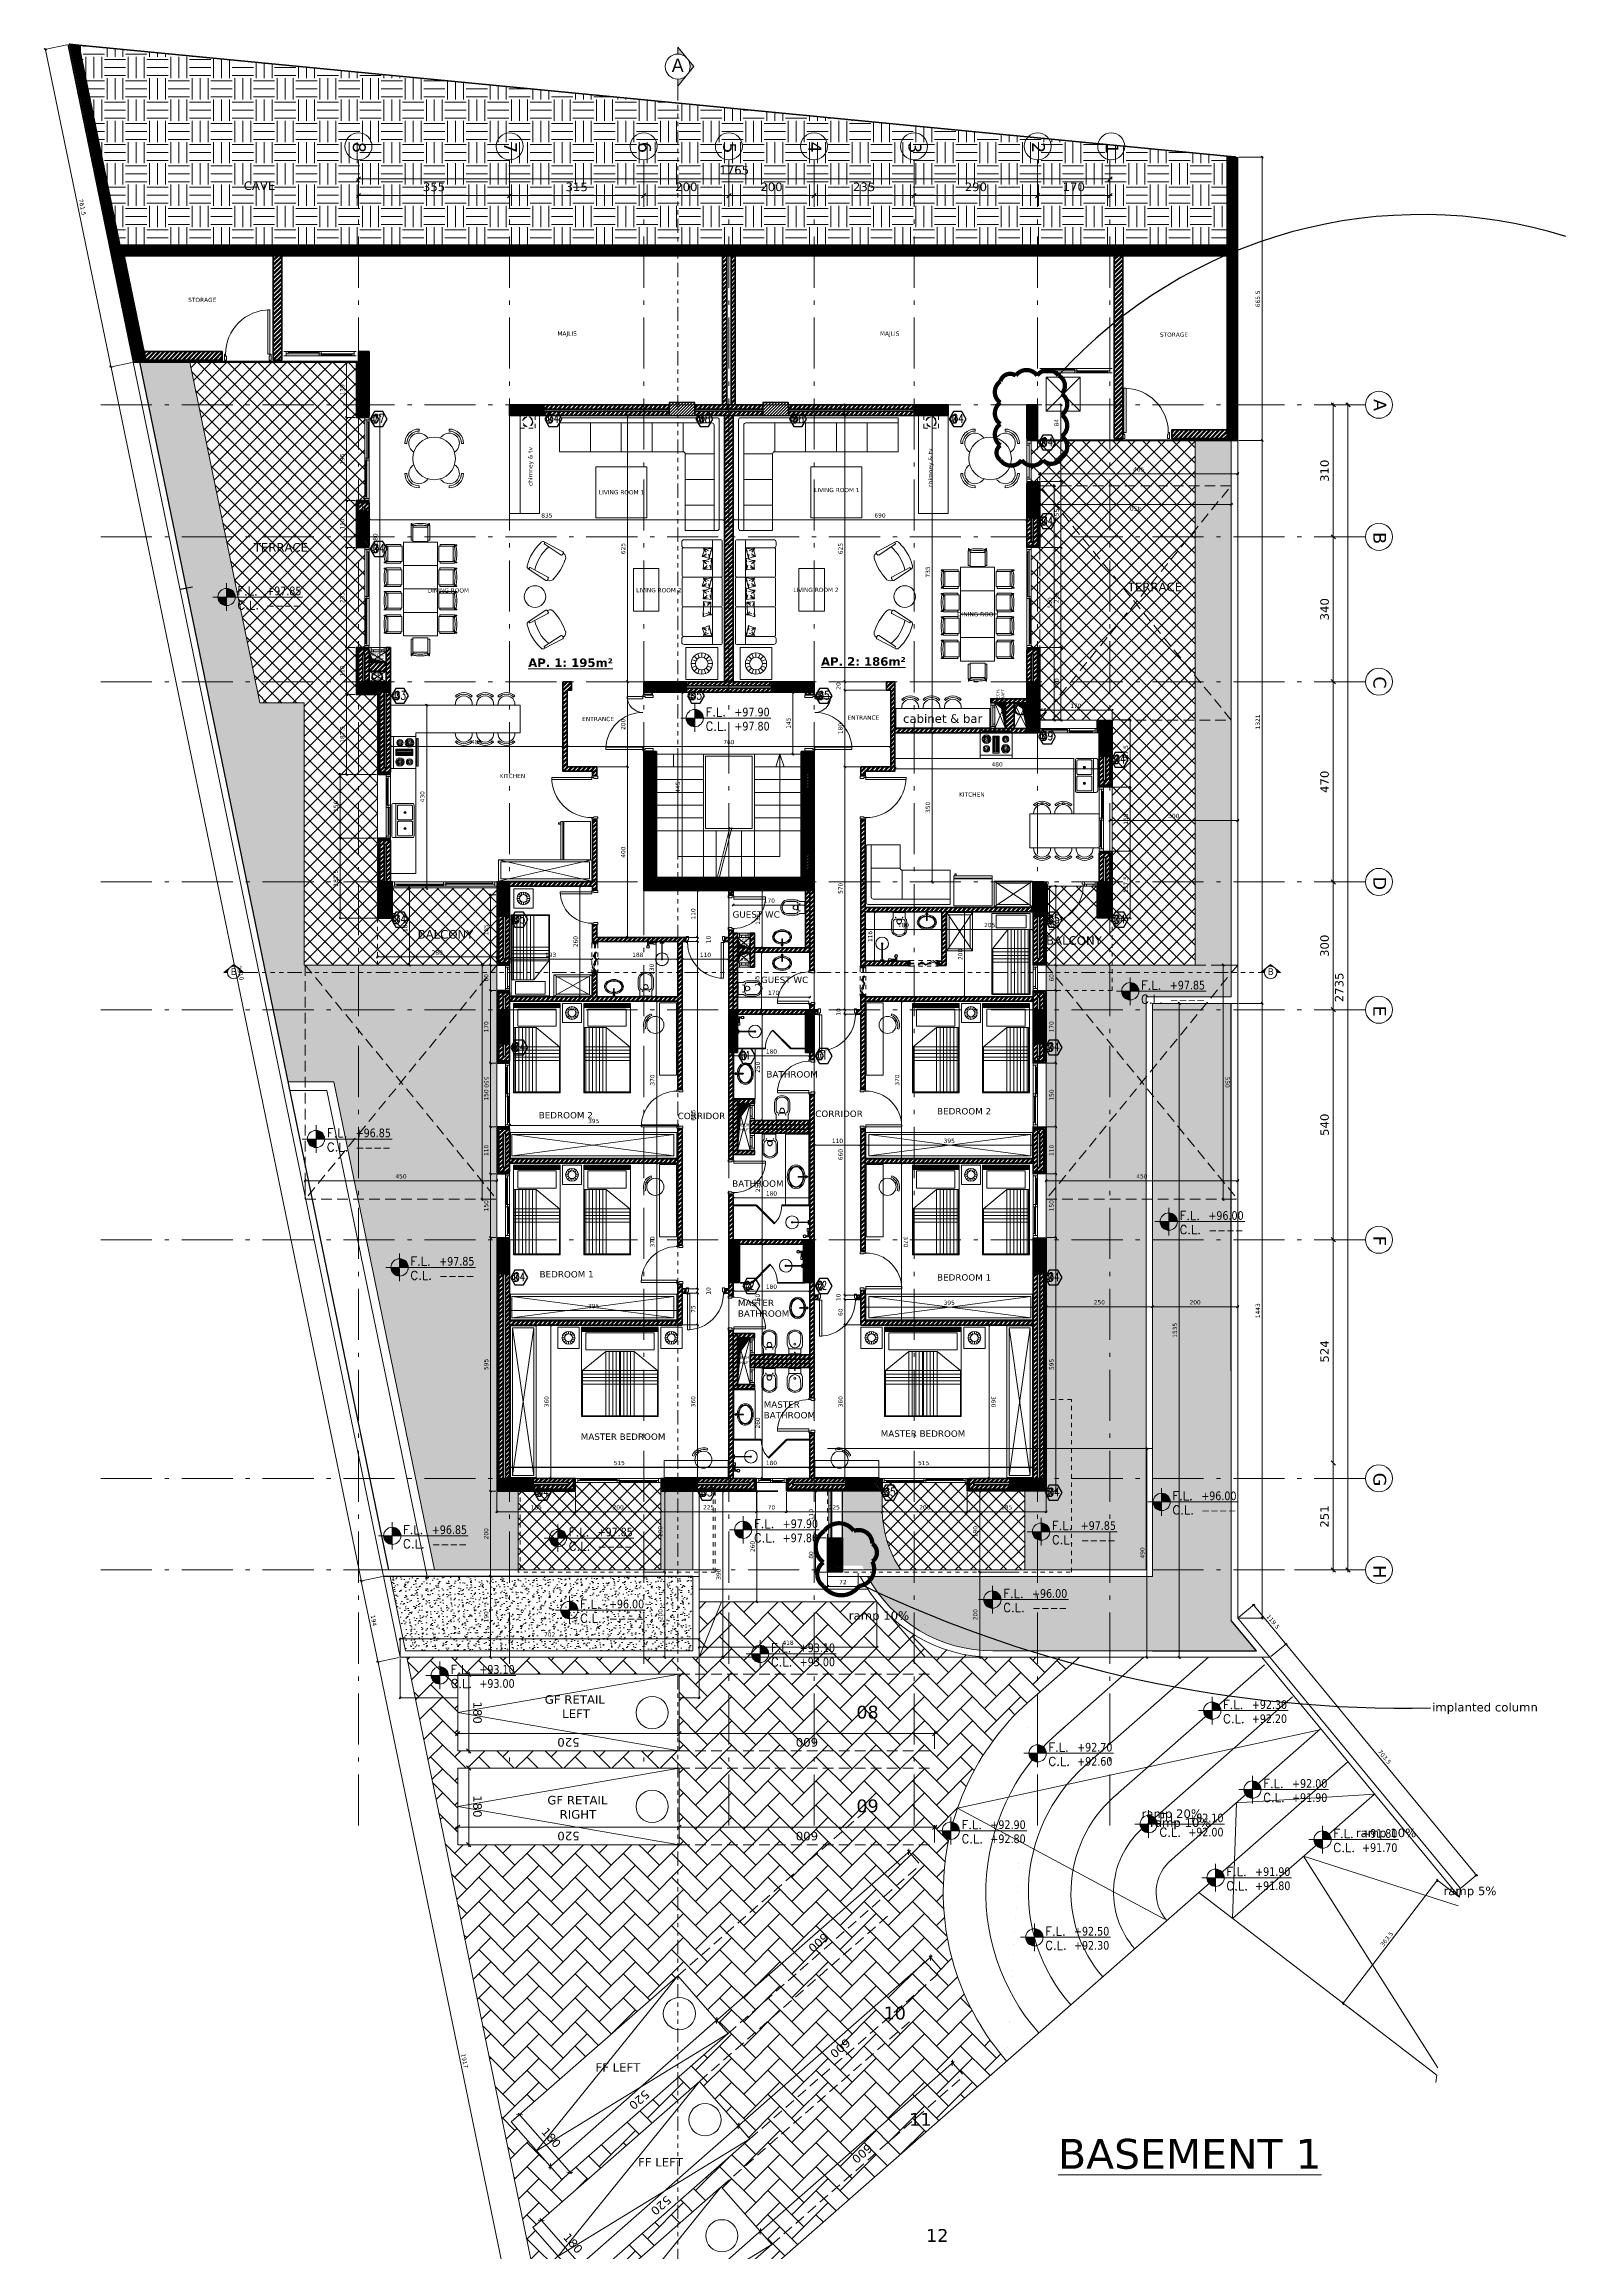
# Model space of a CAD drawing. Header units: inches. Extents: x -48 to 777, y -156 to 510.
# Drawn here: x 483.1 to 518.8, y 210.7 to 262.5 of the extents above; entities that cross this region are included whole.
import ezdxf
from ezdxf.enums import TextEntityAlignment as Align

# ---------------------------------------------------------------- set-up
doc = ezdxf.new("R2010")
doc.units = ezdxf.units.IN
doc.header["$MEASUREMENT"] = 0
doc.set_wipeout_variables(frame=1)
for name, pattern in [('ACAD_ISO06W100', [36, 24, -3, 0, -3, 0, -3, 0, -3]), ('ACAD_ISO10W100', [18, 12, -3, 0, -3]), ('HIDDEN', [0.375, 0.25, -0.125]), ('HIDDEN2', [0.1875, 0.125, -0.0625]), ('NUHA', [1.45, 0.75, -0.25, 0.2, -0.25])]:
    doc.linetypes.add(name, pattern=pattern)
doc.layers.get('Defpoints').update_dxf_attribs({"lineweight": 5})
for name, color, linetype, lineweight in [('A-ANNOTATION', 34, 'Continuous', 5), ('A-AXIS', 253, 'ACAD_ISO10W100', 5), ('A-AXIS ST', 251, 'ACAD_ISO10W100', 5), ('A-DIM', 9, 'Continuous', 5), ('A-DOORS', 38, 'Continuous', 20), ('A-FURN1', 211, 'Continuous', 15), ('A-HIDDEN', 254, 'HIDDEN', 5), ('A-PILLARS', 1, 'Continuous', 60), ('A-PROJECTION2', 5, 'Continuous', 20), ('A-SANITARY', 120, 'Continuous', 5), ('A-SIGNS1', 20, 'Continuous', 15), ('A-SIGNS2', 30, 'Continuous', 15), ('A-STAIRS', 135, 'Continuous', 20), ('A-TEXT', 50, 'Continuous', 15), ('A-TILING1', 43, 'Continuous', 9), ('A-WALLS', 7, 'Continuous', 60), ('A-WINDOWS', 4, 'Continuous', 20), ('C-METAL', 190, 'Continuous', 30), ('C-STONE', 42, 'Continuous', 30), ('C-WOOD', 28, 'Continuous', 30), ('D-GLASS', 171, 'Continuous', 20), ('D-METAL', 156, 'Continuous', 20), ('D-OTHERS', 77, 'Continuous', 20), ('D-STONE', 52, 'Continuous', 20), ('D-WOOD', 32, 'Continuous', 20), ('H-GRASS', 100, 'Continuous', 5), ('H-OTHERS', 189, 'Continuous', 5), ('H-PILLARS', 61, 'Continuous', 5), ('H-TILING', 54, 'Continuous', 5), ('H-WALLS', 51, 'Continuous', 5), ('modificat', 127, 'Continuous', 15), ('str-shaft', 1, 'Continuous', 5)]:
    doc.layers.add(name, color=color, linetype=linetype, lineweight=lineweight)
doc.layers.add('HH-DARK GREY', color=7, linetype='Continuous', lineweight=5, true_color=0x404040)
doc.layers.add('HH-GREY', color=253, linetype='Continuous', lineweight=5, true_color=0x828282)
for name, color, linetype in [('str-col-hatch', 8, 'Continuous'), ('str-COL-TAG-100', 1, 'Continuous'), ('str-COL-TAG-50', 7, 'Continuous'), ('str-columns', 3, 'Continuous'), ('str-walls', 5, 'Continuous')]:
    doc.layers.add(name, color=color, linetype=linetype)
doc.styles.add('ROMAN', font='ROMANS.SHX')
doc.styles.add('ROMAND', font='verdana.ttf')
doc.styles.add('ROMANS', font='romans__.ttf', dxfattribs={"height": 0.14})
doc.styles.add('Stretch', font='GOTHIC.TTF', dxfattribs={"width": 0.75, "height": 0.2})
doc.dimstyles.new('M-1.100', dxfattribs={"dimtxt": 0.2, "dimasz": 0.1, "dimexe": 0.05, "dimexo": 0.05, "dimgap": 0.1, "dimtad": 1, "dimlfac": 100, "dimrnd": 0.5, "dimzin": 9, "dimdsep": 46, "dimtxsty": 'ROMAND', "dimblk": 'OBLIQUE', "dimcen": 1, "dimdle": 0.05, "dimclrd": 256, "dimclre": 256, "dimclrt": 2, "dimadec": 0, "dimazin": 0, "dimtfac": 0.666667, "dimtmove": 2, "dimatfit": 3, "dimfxl": 0.04, "dimtolj": 1, "dimtzin": 5, "dimlwd": -1, "dimlwe": -1, "dimarcsym": 0})
doc.dimstyles.new('M-1.50', dxfattribs={"dimtxt": 0.1, "dimasz": 0.05, "dimexe": 0.025, "dimexo": 0.025, "dimgap": 0.05, "dimtad": 1, "dimlfac": 100, "dimrnd": 0.5, "dimzin": 9, "dimdsep": 46, "dimtxsty": 'ROMAND', "dimblk": 'OBLIQUE', "dimcen": 1, "dimdle": 0.025, "dimclrd": 256, "dimclre": 256, "dimclrt": 2, "dimadec": 0, "dimazin": 0, "dimtfac": 0.666667, "dimtmove": 2, "dimatfit": 3, "dimfxl": 0.04, "dimtolj": 1, "dimtzin": 5, "dimlwd": -1, "dimlwe": -1, "dimarcsym": 0})
pattern_1 = [(45, (-242.49175, -76.21088), (-0.0530330086, 0.0530330086), []), (45, (-242.4564, -76.21088), (-0.0530330086, 0.0530330086), [])]
pattern_2 = [(45, (-242.34175, -76.21088), (-0.0530330086, 0.0530330086), []), (45, (-242.3064, -76.21088), (-0.0530330086, 0.0530330086), [])]
pattern_3 = [(45, (-242.64175, -76.21088), (-0.0530330086, 0.0530330086), []), (45, (-242.6064, -76.21088), (-0.0530330086, 0.0530330086), [])]
pattern_4 = [(45, (-44.491753, -76.21929), (-0.0176776695, 0.0176776695), [])]
pattern_5 = [(307.5, (-242.49175, -76.21088), (0.192682377, 0.006299336), [0, -0.152, 0, -0.17, 0, -0.1625]), (277.5, (-242.49175, -76.21088), (0.28221461, -0.17697767), [0, -0.082, 0, -0.137, 0, -0.0525]), (237.5, (-242.49175, -76.08788), (0.000565905, -0.311414186), [0, -0.05, 0, -0.18, 0, -0.235]), (227.5, (-242.49175, -76.08788), (0.08776756, -0.30061266), [0, -0.025, 0, -0.118, 0, -0.135])]
pattern_6 = [(135, (-242.491753, -76.210882), (-0.0176776695, -0.0176776695), [])]
pattern_7 = [(45, (0, 99), (-0.053033009, 0.053033009), []), (45, (0.035355, 99), (-0.053033009, 0.053033009), [])]
pattern_8 = [(135, (814.254514, -287.210083), (-0.0176776695, -0.0176776695), [])]
pattern_9 = [(45, (-51.529807, -73.60263), (-0.0176776695, 0.0176776695), [])]
pattern_10 = [(45, (-242.49175, -76.21088), (-0.176776695, 0.176776695), []), (135, (-242.49175, -76.21088), (-0.176776695, -0.176776695), [])]
pattern_11 = [(45, (-99, 99), (-0.0176776695, 0.0176776695), [])]

msp = doc.modelspace()

# ---------------------------------------------------------------- texts
at = {"color": 6, "insert": (518.17697, 223.32763), "char_height": 0.2, "width": 4.9894444, "attachment_point": 9, "style": 'ROMAND'}
msp.add_mtext('implanted column', dxfattribs=at)
at = {"layer": 'A-TEXT', "style": 'ROMAND'}
for s, p in [('TERRACE', (488.01704, 250.61227)), ('TERRACE', (508.54658, 249.68264)), ('BALCONY', (491.86772, 241.52895)), ('BALCONY', (506.62678, 241.38315))]:
    msp.add_text(s, height=0.2, dxfattribs=at).set_placement(p)
for s, insert, char_height, width, attachment_point in [('CAVE ', (487.7833, 259.09752, -99), 0.2, 3.6111291, 7), ('STORAGE', (487.13793, 256.46845), 0.1, 2.4947222, 9), ('MAJLIS', (495.60534, 255.65216), 0.1, 2.4947222, 9), ('MAJLIS', (503.18157, 255.65216), 0.1, 2.4947222, 9), ('STORAGE', (509.96032, 255.65216), 0.1, 2.4947222, 9), ('LIVING ROOM 1', (497.18727, 251.95316), 0.1, 2.4947222, 9), ('LIVING ROOM 1', (502.24563, 252.00532), 0.1, 2.4947222, 9), ('DINING ROOM', (493.07322, 249.64848), 0.1, 2.4947222, 9), ('LIVING ROOM 2', (498.06268, 249.65442), 0.1, 2.4947222, 9), ('LIVING ROOM 2', (501.75333, 249.66083), 0.1, 2.4947222, 9), ('DINING ROOM', (505.50872, 249.09117), 0.1, 2.4947222, 9), ('MECH.\\PSHAFT', (491.07592, 248.22542), 0.07, 0.5266314, 3), ('CHIM.\\PSHAFT', (491.07825, 247.77599), 0.07, 0.5266314, 3), ('{\\fVerdana|b1|i0|c0|p34;\\LAP. 1: 195m²}', (496.45112, 247.89906), 0.2, 2.4947222, 9), ('{\\fVerdana|b1|i0|c0|p34;\\LAP. 2: 186m²}', (503.32848, 247.92892), 0.2, 2.4947222, 9), ('ENTRANCE', (496.47816, 246.63013), 0.1, 2.4947222, 9), ('ENTRANCE', (502.70914, 246.66261), 0.1, 2.4947222, 9), ('cabinet & bar', (503.26714, 246.79224), 0.2, 2.3447222, 1), ('BOILER', (506.63501, 246.94102), 0.07, 0.7766314, 3), ('KITCHEN', (494.39446, 245.29308), 0.1, 2.4947222, 9), ('KITCHEN', (505.18515, 244.8596), 0.1, 2.4947222, 9), ('GUEST WC', (499.26328, 242.16895), 0.15, 2.3447222, 1), ('ELEC.\\PSHAFT', (499.36978, 241.52905), 0.07, 0.6766314, 1), ('MECH.\\PSHAFT', (499.38785, 241.18234), 0.07, 0.6766314, 1), ('GUEST WC', (499.93074, 240.63412), 0.15, 2.3447222, 1), ('BATHROOM ', (500.0589, 238.41675), 0.15, 2.3447222, 1), ('BEDROOM 2', (494.71096, 237.45604, -95), 0.15, 2.3447222, 1), ('CORRIDOR', (497.97488, 237.43951, -95), 0.15, 2.3447222, 1), ('CORRIDOR', (501.20575, 237.49104, -95), 0.15, 2.3447222, 1), ('BEDROOM 2', (504.06637, 237.54875, -95), 0.15, 2.3447222, 1), ('MECH.\\PSHAFT', (499.37702, 237.18792), 0.07, 0.6766314, 1), ('BATHROOM ', (499.25394, 235.85137), 0.15, 2.3447222, 1), ('BEDROOM 1', (494.73031, 233.72259, -95), 0.15, 2.3447222, 1), ('BEDROOM 1', (504.06637, 233.64948, -95), 0.15, 2.3447222, 1), ('MASTER \\PBATHROOM ', (499.38816, 233.04992), 0.15, 2.3447222, 1), ('MECH.\\PSHAFT', (499.37678, 231.72861), 0.07, 0.6766314, 1), ('MASTER \\PBATHROOM ', (499.99443, 230.66457), 0.15, 2.3447222, 1), ('MASTER BEDROOM ', (495.69831, 229.9105), 0.15, 2.3447222, 1), ('MASTER BEDROOM ', (502.74321, 229.98194), 0.15, 2.3447222, 1), ('ramp 10%', (503.41193, 225.47992), 0.2, 3.692324, 9), ('ramp 20%', (510.28874, 220.82934), 0.2, 3.692324, 9), ('ramp 10%', (510.48803, 220.61872), 0.2, 3.692324, 9), ('ramp 10%', (515.32032, 220.37787), 0.2, 3.692324, 9), ('ramp 5%', (517.20488, 219.01564), 0.2, 3.692324, 9), ('{\\LBASEMENT 1}', (506.90854, 213.35128), 0.7, 35.9038164, 1)]:
    msp.add_mtext(s, dxfattribs=dict(at, insert=insert, char_height=char_height, width=width, attachment_point=attachment_point))
at = {"layer": 'A-TEXT', "rotation": 90, "style": 'ROMAND'}
for s, insert, char_height, width, attachment_point in [('chimney & tv', (494.46293, 252.15234), 0.1, 2.4947222, 1), ('chimney & tv', (503.86218, 252.11692), 0.1, 2.4947222, 1), ('MECH. \\PSHAFT', (505.4563, 247.38703), 0.07, 0.7766314, 3)]:
    msp.add_mtext(s, dxfattribs=dict(at, insert=insert, char_height=char_height, width=width, attachment_point=attachment_point))

# ---------------------------------------------------------------- blocks, each defined once
blk = doc.blocks.new('_Oblique')
at = {"color": 0, "linetype": 'ByBlock', "lineweight": -2}
blk.add_line((-0.5, -0.5), (0.5, 0.5), dxfattribs=at)
blk = doc.blocks.new('*D1375')
at = {"layer": 'A-DIM', "transparency": 16777216}
for p, q in [((503.652, 236.257), (503.206, 236.257)), ((503.231, 236.282), (503.231, 232.532)), ((503.652, 232.557), (503.206, 232.557))]:
    blk.add_line(p, q, dxfattribs=at)
at = {"layer": 'Defpoints', "color": 0, "transparency": 16777216}
for p in [(503.677, 236.257), (503.231, 232.557), (503.677, 232.557)]:
    blk.add_point(p, dxfattribs=at)
at = {"layer": 'A-DIM', "transparency": 16777216, "xscale": 0.05, "yscale": 0.05, "zscale": 0.05}
for p, rotation in [((503.231, 236.257), 90.00000000000021), ((503.231, 232.557), 270.0000000000002)]:
    blk.add_blockref('_Oblique', p, dxfattribs=dict(at, rotation=rotation))
at = {"layer": 'A-DIM', "color": 2, "transparency": 16777216, "insert": (503.333, 234.407), "char_height": 0.1, "attachment_point": 5, "rotation": 270, "style": 'ROMAND'}
blk.add_mtext('\\A1;370', dxfattribs=at)
blk = doc.blocks.new('*D1376')
at = {"layer": 'A-DIM', "transparency": 16777216}
for p, q in [((501.152, 229.115), (506.352, 229.115)), ((501.177, 228.882), (501.177, 229.14)), ((506.327, 228.882), (506.327, 229.14))]:
    blk.add_line(p, q, dxfattribs=at)
at = {"layer": 'Defpoints', "color": 0, "transparency": 16777216}
for p in [(506.327, 229.115), (501.177, 228.857), (506.327, 228.857)]:
    blk.add_point(p, dxfattribs=at)
at = {"layer": 'A-DIM', "transparency": 16777216, "xscale": 0.05, "yscale": 0.05, "zscale": 0.05}
for p, rotation in [((501.177, 229.115), 179.9999999996926), ((506.327, 229.115), 359.9999999996926)]:
    blk.add_blockref('_Oblique', p, dxfattribs=dict(at, rotation=rotation))
at = {"layer": 'A-DIM', "color": 2, "transparency": 16777216, "insert": (503.752, 229.217), "char_height": 0.1, "attachment_point": 5, "style": 'ROMAND'}
blk.add_mtext('\\A1;515', dxfattribs=at)
blk = doc.blocks.new('*D1377')
at = {"layer": 'A-DIM', "transparency": 16777216}
for p, q in [((499.252, 229.115), (501.102, 229.115)), ((499.277, 228.882), (499.277, 229.14)), ((501.077, 228.882), (501.077, 229.14))]:
    blk.add_line(p, q, dxfattribs=at)
at = {"layer": 'Defpoints', "color": 0, "transparency": 16777216}
for p in [(501.077, 229.115), (499.277, 228.857), (501.077, 228.857)]:
    blk.add_point(p, dxfattribs=at)
at = {"layer": 'A-DIM', "transparency": 16777216, "xscale": 0.05, "yscale": 0.05, "zscale": 0.05}
for p, rotation in [((499.277, 229.115), 179.9999999990723), ((501.077, 229.115), 359.9999999990723)]:
    blk.add_blockref('_Oblique', p, dxfattribs=dict(at, rotation=rotation))
at = {"layer": 'A-DIM', "color": 2, "transparency": 16777216, "insert": (500.177, 229.218), "char_height": 0.1, "attachment_point": 5, "style": 'ROMAND'}
blk.add_mtext('\\A1;180', dxfattribs=at)
blk = doc.blocks.new('*D1378')
at = {"layer": 'A-DIM', "transparency": 16777216}
for p, q in [((499.202, 229.115), (494.002, 229.115)), ((494.027, 228.882), (494.027, 229.14)), ((499.177, 228.882), (499.177, 229.14))]:
    blk.add_line(p, q, dxfattribs=at)
at = {"layer": 'Defpoints', "color": 0, "transparency": 16777216}
for p in [(494.027, 229.115), (494.027, 228.857), (499.177, 228.857)]:
    blk.add_point(p, dxfattribs=at)
at = {"layer": 'A-DIM', "transparency": 16777216, "xscale": 0.05, "yscale": 0.05, "zscale": 0.05}
for p, rotation in [((494.027, 229.115), 180.000000000649), ((499.177, 229.115), 6.490008530590785e-10)]:
    blk.add_blockref('_Oblique', p, dxfattribs=dict(at, rotation=rotation))
at = {"layer": 'A-DIM', "color": 2, "transparency": 16777216, "insert": (496.602, 229.217), "char_height": 0.1, "attachment_point": 5, "style": 'ROMAND'}
blk.add_mtext('\\A1;515', dxfattribs=at)
blk = doc.blocks.new('*D1379')
at = {"layer": 'A-DIM', "transparency": 16777216}
for p, q in [((505.714, 232.457), (505.267, 232.457)), ((505.292, 232.482), (505.292, 228.832)), ((505.714, 228.857), (505.267, 228.857))]:
    blk.add_line(p, q, dxfattribs=at)
at = {"layer": 'Defpoints', "color": 0, "transparency": 16777216}
for p in [(505.739, 232.457), (505.292, 228.857), (505.739, 228.857)]:
    blk.add_point(p, dxfattribs=at)
at = {"layer": 'A-DIM', "transparency": 16777216, "xscale": 0.05, "yscale": 0.05, "zscale": 0.05}
for p, rotation in [((505.292, 232.457), 89.99999999907297), ((505.292, 228.857), 269.999999999073)]:
    blk.add_blockref('_Oblique', p, dxfattribs=dict(at, rotation=rotation))
at = {"layer": 'A-DIM', "color": 2, "transparency": 16777216, "insert": (505.394, 230.657), "char_height": 0.1, "attachment_point": 5, "rotation": 270, "style": 'ROMAND'}
blk.add_mtext('\\A1;360', dxfattribs=at)
blk = doc.blocks.new('*D1380')
at = {"layer": 'A-DIM', "transparency": 16777216}
for p, q in [((494.002, 232.798), (498.002, 232.798)), ((494.027, 232.651), (494.027, 232.823)), ((497.977, 232.651), (497.977, 232.823))]:
    blk.add_line(p, q, dxfattribs=at)
at = {"layer": 'Defpoints', "color": 0, "transparency": 16777216}
for p in [(497.977, 232.798), (494.027, 232.626), (497.977, 232.626)]:
    blk.add_point(p, dxfattribs=at)
at = {"layer": 'A-DIM', "transparency": 16777216, "xscale": 0.05, "yscale": 0.05, "zscale": 0.05}
for p, rotation in [((494.027, 232.798), 180.0000000008452), ((497.977, 232.798), 8.451751566146633e-10)]:
    blk.add_blockref('_Oblique', p, dxfattribs=dict(at, rotation=rotation))
at = {"layer": 'A-DIM', "color": 2, "transparency": 16777216, "insert": (496.002, 232.9), "char_height": 0.1, "attachment_point": 5, "style": 'ROMAND'}
blk.add_mtext('\\A1;395', dxfattribs=at)
blk = doc.blocks.new('gfhnjmfg')
at = {"layer": 'A-FURN1'}
for p, q in [((607.68, 381.843), (605.58, 381.843)), ((605.58, 380.043), (605.58, 381.843)), ((605.715, 381.743), (606.115, 381.743)), ((605.715, 380.143), (605.715, 381.743)), ((606.115, 381.743), (606.115, 380.143)), ((606.15, 381.273), (606.6, 381.823)), ((607.66, 381.823), (606.6, 381.823)), ((607.66, 380.063), (607.66, 381.823)), ((607.68, 380.043), (607.68, 381.843)), ((606.15, 380.613), (606.15, 381.273)), ((606.6, 380.063), (606.15, 380.613)), ((607.68, 380.043), (605.58, 380.043)), ((606.115, 380.143), (605.715, 380.143)), ((607.66, 380.063), (606.6, 380.063))]:
    blk.add_line(p, q, dxfattribs=at)
at = {"layer": 'HH-GREY'}
for p, q in [((605.6, 380.043), (605.6, 381.843)), ((605.62, 380.043), (605.62, 381.843)), ((605.64, 380.043), (605.64, 381.843)), ((605.66, 380.043), (605.66, 381.843)), ((605.68, 380.043), (605.68, 381.843)), ((606.6, 380.063), (606.6, 381.823)), ((606.68, 380.063), (606.68, 381.823)), ((606.76, 380.063), (606.76, 381.823)), ((606.84, 380.063), (606.84, 381.823)), ((606.92, 380.063), (606.92, 381.823)), ((607.66, 381.273), (606.15, 381.273)), ((607.66, 381.193), (606.15, 381.193)), ((607.66, 381.113), (606.15, 381.113)), ((607.66, 381.033), (606.15, 381.033)), ((607.66, 380.953), (606.15, 380.953)), ((607.66, 380.933), (606.15, 380.933)), ((607.66, 380.853), (606.15, 380.853)), ((607.66, 380.773), (606.15, 380.773)), ((607.66, 380.693), (606.15, 380.693)), ((607.66, 380.613), (606.15, 380.613))]:
    blk.add_line(p, q, dxfattribs=at)
blk = doc.blocks.new('dzhgjfcgxbf')
for p, q in [((631.507, 370.15), (631.407, 370.15)), ((631.519, 370.207), (631.426, 370.245)), ((631.519, 370.092), (631.426, 370.054)), ((631.551, 370.256), (631.481, 370.326)), ((631.551, 370.044), (631.481, 369.973)), ((631.6, 370.288), (631.562, 370.381)), ((631.657, 370.3), (631.657, 370.4)), ((631.715, 370.288), (631.753, 370.381)), ((631.764, 370.256), (631.834, 370.326)), ((631.764, 370.044), (631.834, 369.973)), ((631.796, 370.207), (631.888, 370.245)), ((631.796, 370.092), (631.888, 370.054)), ((631.807, 370.15), (631.907, 370.15)), ((631.6, 370.011), (631.562, 369.919)), ((631.657, 370), (631.657, 369.9)), ((631.715, 370.011), (631.753, 369.919))]:
    blk.add_line(p, q)
for radius in [0.25, 0.15]:
    blk.add_circle((631.657, 370.15), radius)
blk = doc.blocks.new('dgfhujyfgff')
for p, q in [((631.162, 373.894), (631.162, 373.806)), ((631.177, 373.004), (631.177, 373.726)), ((632.157, 373.954), (631.222, 373.954)), ((631.222, 373.746), (631.961, 373.746)), ((631.728, 373.721), (631.797, 373.628)), ((631.728, 373.721), (631.863, 373.661)), ((631.728, 373.721), (631.814, 373.711)), ((631.743, 373.666), (631.728, 373.721)), ((631.814, 373.711), (631.952, 373.731)), ((631.952, 373.731), (631.904, 373.579)), ((631.952, 373.731), (631.909, 373.646)), ((631.961, 373.004), (631.961, 373.924)), ((631.991, 373.954), (632.187, 373.954)), ((632.187, 373.954), (632.187, 373.954)), ((632.217, 373.006), (632.217, 373.927)), ((632.217, 373.924), (632.217, 373.004)), ((632.217, 373.924), (632.217, 373.004)), ((631.695, 373.517), (631.743, 373.666)), ((631.695, 373.517), (631.805, 373.585)), ((631.695, 373.517), (631.796, 373.537)), ((631.785, 373.502), (631.695, 373.517)), ((631.709, 373.412), (631.804, 373.421)), ((631.709, 373.412), (631.805, 373.326)), ((631.709, 373.412), (631.869, 373.378)), ((631.738, 373.356), (631.709, 373.412)), ((631.72, 373.182), (631.738, 373.356)), ((631.72, 373.182), (631.825, 373.282)), ((631.72, 373.182), (631.825, 373.228)), ((631.822, 373.187), (631.72, 373.182)), ((631.88, 373.463), (631.785, 373.502)), ((631.804, 373.421), (631.95, 373.475)), ((631.934, 373.167), (631.822, 373.187)), ((631.88, 373.463), (631.873, 373.579)), ((631.904, 373.579), (631.88, 373.463)), ((631.934, 373.167), (631.899, 373.292)), ((631.95, 373.475), (631.923, 373.373)), ((631.95, 373.475), (631.933, 373.298)), ((631.933, 373.298), (631.934, 373.167)), ((631.177, 372.231), (631.177, 372.944)), ((631.207, 372.974), (631.991, 372.974)), ((631.695, 372.744), (631.743, 372.894)), ((631.695, 372.744), (631.805, 372.813)), ((631.695, 372.744), (631.796, 372.765)), ((631.785, 372.729), (631.695, 372.744)), ((631.709, 372.639), (631.804, 372.648)), ((631.709, 372.639), (631.805, 372.554)), ((631.709, 372.639), (631.869, 372.606)), ((631.738, 372.583), (631.709, 372.639)), ((631.72, 372.409), (631.738, 372.583)), ((631.728, 372.949), (631.797, 372.855)), ((631.728, 372.949), (631.863, 372.889)), ((631.728, 372.949), (631.814, 372.938)), ((631.743, 372.894), (631.728, 372.949)), ((631.88, 372.691), (631.785, 372.729)), ((631.804, 372.648), (631.95, 372.702)), ((631.814, 372.938), (631.952, 372.959)), ((631.88, 372.691), (631.873, 372.807)), ((631.904, 372.806), (631.88, 372.691)), ((631.952, 372.959), (631.904, 372.806)), ((631.952, 372.959), (631.909, 372.873)), ((631.95, 372.702), (631.923, 372.6)), ((631.95, 372.702), (631.933, 372.525)), ((631.961, 372.231), (631.961, 372.944)), ((632.187, 372.974), (631.991, 372.974)), ((632.187, 372.974), (631.991, 372.974)), ((632.217, 372.944), (632.217, 372.231)), ((632.217, 372.944), (632.217, 372.231)), ((631.177, 372.171), (631.177, 371.449)), ((632.187, 372.201), (631.207, 372.201)), ((632.187, 372.201), (631.207, 372.201)), ((631.718, 371.941), (631.733, 372.225)), ((631.718, 371.941), (631.742, 372.034)), ((631.849, 371.99), (631.718, 371.941)), ((631.72, 372.409), (631.825, 372.51)), ((631.72, 372.409), (631.825, 372.456)), ((631.822, 372.415), (631.72, 372.409)), ((631.733, 372.342), (631.764, 372.23)), ((631.733, 372.342), (631.833, 372.324)), ((631.733, 372.225), (631.733, 372.342)), ((631.935, 371.998), (631.791, 372.028)), ((631.934, 372.394), (631.822, 372.415)), ((631.925, 372.329), (631.831, 372.288)), ((631.925, 372.329), (631.831, 372.239)), ((631.833, 372.324), (631.925, 372.329)), ((631.935, 371.998), (631.849, 372.075)), ((631.935, 371.998), (631.849, 371.99)), ((631.934, 372.394), (631.899, 372.519)), ((631.925, 372.329), (631.909, 372.049)), ((631.909, 372.049), (631.935, 371.998)), ((631.933, 372.525), (631.934, 372.394)), ((631.961, 372.171), (631.961, 371.251)), ((632.187, 372.201), (631.991, 372.201)), ((632.187, 372.201), (631.991, 372.201)), ((632.217, 371.251), (632.217, 372.171)), ((632.217, 371.251), (632.217, 372.171)), ((631.222, 371.429), (631.961, 371.429)), ((631.785, 371.673), (631.695, 371.659)), ((631.695, 371.659), (631.796, 371.638)), ((631.695, 371.659), (631.805, 371.59)), ((631.695, 371.659), (631.743, 371.509)), ((631.728, 371.454), (631.797, 371.548)), ((631.728, 371.454), (631.863, 371.514)), ((631.743, 371.509), (631.728, 371.454)), ((631.728, 371.454), (631.814, 371.464)), ((631.88, 371.712), (631.785, 371.673)), ((631.814, 371.464), (631.952, 371.444)), ((631.88, 371.712), (631.873, 371.596)), ((631.904, 371.597), (631.88, 371.712)), ((631.952, 371.444), (631.904, 371.597)), ((631.952, 371.444), (631.909, 371.529)), ((632.217, 371.466), (632.217, 371.281)), ((631.162, 371.281), (631.162, 371.369)), ((632.157, 371.221), (631.222, 371.221)), ((631.991, 371.221), (632.187, 371.221)), ((632.187, 371.221), (632.187, 371.221))]:
    blk.add_line(p, q)
for centre, major_axis, start_param, end_param in [((631.222, 373.894), (0.0424, 0.0424), 0.785398, 2.356194), ((631.222, 373.806), (-0.0424, 0.0424), 0.785398, 2.356194), ((631.222, 373.686), (0.0424, 0.0424), 0.785398, 1.628791), ((631.991, 373.924), (-0.0212, 0.0212), -0.785398, 0.785398), ((632.187, 373.924), (0.0212, 0.0212), 5.497787, 7.068583), ((632.187, 373.924), (0.0212, 0.0212), 5.497787, 7.068583), ((631.207, 372.231), (-0.0212, 0.0212), 0.785398, 2.356194), ((631.207, 372.171), (-0.0212, 0.0212), -0.785398, 0.785398), ((631.991, 372.231), (-0.0212, 0.0212), 0.785398, 2.356194), ((631.991, 372.171), (-0.0212, 0.0212), -0.785398, 0.785398), ((632.187, 372.231), (0.0212, 0.0212), 3.926991, 5.497787), ((632.187, 372.231), (0.0212, 0.0212), 3.926991, 5.497787), ((632.187, 372.171), (0.0212, 0.0212), 5.497787, 7.068583), ((632.187, 372.171), (0.0212, 0.0212), 5.497787, 7.068583), ((631.222, 371.369), (0.0424, 0.0424), 0.785398, 2.356194), ((631.222, 371.489), (-0.0424, 0.0424), 1.512802, 2.356194), ((631.222, 371.281), (-0.0424, 0.0424), 0.785398, 2.356194), ((631.991, 371.251), (-0.0212, 0.0212), 0.785398, 2.356194), ((632.187, 371.251), (0.0212, 0.0212), 3.926991, 5.497787), ((632.187, 371.251), (0.0212, 0.0212), 3.926991, 5.497787)]:
    blk.add_ellipse(centre, major_axis=major_axis, ratio=1, start_param=start_param, end_param=end_param)
at = {"extrusion": (0, 0, -1)}
for centre, major_axis, start_param, end_param in [((631.207, 373.004), (-0.0212, -0.0212), 5.497787, 7.068583), ((631.207, 372.944), (-0.0212, -0.0212), 0.785398, 2.356194), ((631.991, 373.004), (-0.0212, -0.0212), 5.497787, 7.068583), ((631.991, 372.944), (-0.0212, -0.0212), 0.785398, 2.356194), ((632.187, 373.004), (-0.0212, 0.0212), 2.356194, 3.926991), ((632.187, 373.004), (-0.0212, 0.0212), 2.356194, 3.926991), ((632.187, 372.944), (-0.0212, 0.0212), 0.785398, 2.356194), ((632.187, 372.944), (-0.0212, 0.0212), 0.785398, 2.356194)]:
    blk.add_ellipse(centre, major_axis=major_axis, ratio=1, start_param=start_param, end_param=end_param, dxfattribs=at)
blk = doc.blocks.new('gkjhg')
at = {"layer": 'A-FURN1', "extrusion": (0, 0, -1)}
for p, q in [((566.88, 146.17), (568.98, 146.17)), ((566.88, 146.17), (566.88, 145.07)), ((566.9, 146.15), (566.9, 145.09)), ((566.9, 146.15), (568.41, 146.15)), ((568.41, 146.15), (568.41, 145.64)), ((568.98, 146.17), (568.98, 145.07)), ((568.41, 145.64), (567.96, 145.09)), ((568.445, 146.07), (568.845, 146.07)), ((568.445, 145.17), (568.445, 146.07)), ((568.845, 146.07), (568.845, 145.17)), ((568.845, 145.17), (568.445, 145.17)), ((566.88, 145.07), (568.98, 145.07)), ((566.9, 145.09), (567.96, 145.09))]:
    blk.add_line(p, q, dxfattribs=at)
at = {"layer": 'HH-GREY', "extrusion": (0, 0, -1)}
for p, q in [((567.64, 146.15), (567.64, 145.09)), ((567.72, 146.15), (567.72, 145.09)), ((567.8, 146.15), (567.8, 145.09)), ((567.88, 146.15), (567.88, 145.09)), ((567.96, 146.15), (567.96, 145.09)), ((568.88, 146.17), (568.88, 145.07)), ((568.9, 146.17), (568.9, 145.07)), ((568.92, 146.17), (568.92, 145.07)), ((568.94, 146.17), (568.94, 145.07)), ((568.96, 146.17), (568.96, 145.07)), ((566.9, 146.12), (568.41, 146.12)), ((566.9, 146.04), (568.41, 146.04)), ((566.9, 145.96), (568.41, 145.96)), ((566.9, 145.88), (568.41, 145.88)), ((566.9, 145.8), (568.41, 145.8)), ((566.9, 145.72), (568.41, 145.72)), ((566.9, 145.64), (568.41, 145.64))]:
    blk.add_line(p, q, dxfattribs=at)
blk = doc.blocks.new('vnkhjghg')
at = {"extrusion": (0, 0, -1)}
for points in [[(-757.015, 41.837), (-757.001, 41.799, 0.414214), (-757.141, 41.49), (-757.179, 41.476, -0.414214)], [(-757.143, 41.655, -0.041739), (-757.126, 41.692), (-757.09, 41.675, 0.050126), (-757.106, 41.639)]]:
    blk.add_lwpolyline(points, format="xyb", close=True, dxfattribs=at)
blk.add_circle((-756.916, 41.575), 0.2, dxfattribs=at)
blk = doc.blocks.new('*U537')
for p, q in [((50, 100), (1300, 100)), ((50, 50), (1300, 50)), ((50, 0), (1300, 0)), ((100, 100), (100, 50)), ((100, 75), (650, 75)), ((650, 0), (650, 100)), ((700, 0), (700, 100)), ((700, 25), (1250, 25)), ((1250, 0), (1250, 50))]:
    blk.add_line(p, q)
for points in [[(0, 100), (50, 100), (50, 0), (0, 0)], [(1350, 100), (1300, 100), (1300, 0), (1350, 0)]]:
    blk.add_lwpolyline(points)
blk = doc.blocks.new('*U24')
for p, q in [((50, 100), (650, 100)), ((50, 50), (650, 50)), ((50, 0), (650, 0)), ((100, 100), (100, 50)), ((100, 75), (325, 75)), ((325, 0), (325, 100)), ((375, 0), (375, 100)), ((375, 25), (600, 25)), ((600, 0), (600, 50))]:
    blk.add_line(p, q)
for points in [[(0, 100), (50, 100), (50, 0), (0, 0)], [(700, 100), (650, 100), (650, 0), (700, 0)]]:
    blk.add_lwpolyline(points)
blk = doc.blocks.new('*U26')
for p, q in [((50, 100), (550, 100)), ((50, 50), (550, 50)), ((50, 0), (550, 0)), ((500, 50), (500, 0))]:
    blk.add_line(p, q)
for points in [[(0, 100), (50, 100), (50, 0), (0, 0)], [(100, 50), (100, 0)], [(600, 100), (550, 100), (550, 0), (600, 0)]]:
    blk.add_lwpolyline(points)
blk = doc.blocks.new('*D7')
at = {"layer": 'A-DIM', "transparency": 16777216}
for p, q in [((332.556, 67.891), (332.119, 67.891)), ((332.144, 67.916), (332.144, 63.366)), ((332.556, 63.391), (332.119, 63.391))]:
    blk.add_line(p, q, dxfattribs=at)
at = {"layer": 'Defpoints', "color": 0, "transparency": 16777216}
for p in [(332.581, 67.891), (332.144, 63.391), (332.581, 63.391)]:
    blk.add_point(p, dxfattribs=at)
at = {"layer": 'A-DIM', "transparency": 16777216, "xscale": 0.05, "yscale": 0.05, "zscale": 0.05}
for p, rotation in [((332.144, 67.891), 90), ((332.144, 63.391), 270)]:
    blk.add_blockref('_Oblique', p, dxfattribs=dict(at, rotation=rotation))
at = {"layer": 'A-DIM', "color": 2, "transparency": 16777216, "insert": (332.042, 65.641), "char_height": 0.1, "attachment_point": 5, "rotation": 90, "style": 'ROMAND'}
blk.add_mtext('\\A1;450', dxfattribs=at)
blk = doc.blocks.new('*D8')
at = {"layer": 'A-DIM', "transparency": 16777216}
for p, q in [((332.606, 67.548), (327.056, 67.548)), ((327.081, 67.866), (327.081, 67.523)), ((332.581, 67.866), (332.581, 67.523))]:
    blk.add_line(p, q, dxfattribs=at)
at = {"layer": 'Defpoints', "color": 0, "transparency": 16777216}
for p in [(327.081, 67.891), (332.581, 67.891), (327.081, 67.548)]:
    blk.add_point(p, dxfattribs=at)
at = {"layer": 'A-DIM', "transparency": 16777216, "xscale": 0.05, "yscale": 0.05, "zscale": 0.05, "rotation": 180}
blk.add_blockref('_Oblique', (327.081, 67.548), dxfattribs=at)
at = {"layer": 'A-DIM', "transparency": 16777216, "xscale": 0.05, "yscale": 0.05, "zscale": 0.05}
blk.add_blockref('_Oblique', (332.581, 67.548), dxfattribs=at)
at = {"layer": 'A-DIM', "color": 2, "transparency": 16777216, "insert": (329.831, 67.65), "char_height": 0.1, "attachment_point": 5, "style": 'ROMAND'}
blk.add_mtext('\\A1;550', dxfattribs=at)
blk = doc.blocks.new('43535423')
for p, q in [((4445437, 161855), (4445463, 161986)), ((4445437, 161986), (4445463, 161855)), ((4446097, 161851), (4446097, 161991)), ((4446128, 161855), (4446102, 161986)), ((4446128, 161986), (4446102, 161855))]:
    blk.add_line(p, q)
at = {"linetype": 'HIDDEN2'}
for p, q in [((4445467, 161991), (4446097, 161991)), ((4445467, 161924), (4446097, 161924)), ((4445467, 161907), (4446097, 161907)), ((4445467, 161851), (4446097, 161851))]:
    blk.add_line(p, q, dxfattribs=at)
for points in [[(4445432, 161851), (4445432, 161991), (4445467, 161991), (4445467, 161851)], [(4445437, 161855), (4445437, 161986), (4445463, 161986), (4445463, 161855)], [(4446097, 161851), (4446097, 161991), (4446132, 161991), (4446132, 161851)], [(4446128, 161855), (4446128, 161986), (4446102, 161986), (4446102, 161855)]]:
    blk.add_lwpolyline(points, close=True)
blk.add_lwpolyline([(4445665, 161878), (4445747, 161943), (4445833, 161875), (4446010, 161945), (4446094, 161912), (4446100, 161928), (4446010, 161984), (4445836, 161895), (4445747, 161956), (4445654, 161891), (4445665, 161878)])
blk.add_circle((4446097, 161920), 4.38)
blk = doc.blocks.new('*U27')
for p, q in [((50, 100), (1950, 100)), ((50, 50), (1950, 50)), ((50, 0), (1950, 0)), ((100, 100), (100, 50)), ((100, 75), (975, 75)), ((975, 0), (975, 100)), ((1025, 0), (1025, 100)), ((1025, 25), (1900, 25)), ((1900, 0), (1900, 50))]:
    blk.add_line(p, q)
for points in [[(0, 100), (50, 100), (50, 0), (0, 0)], [(2000, 100), (1950, 100), (1950, 0), (2000, 0)]]:
    blk.add_lwpolyline(points)
blk = doc.blocks.new('*U25')
for p, q in [((50, 100), (1450, 100)), ((50, 50), (1450, 50)), ((50, 0), (1450, 0)), ((100, 100), (100, 50)), ((100, 75), (725, 75)), ((725, 0), (725, 100)), ((775, 0), (775, 100)), ((775, 25), (1400, 25)), ((1400, 0), (1400, 50))]:
    blk.add_line(p, q)
for points in [[(0, 100), (50, 100), (50, 0), (0, 0)], [(1500, 100), (1450, 100), (1450, 0), (1500, 0)]]:
    blk.add_lwpolyline(points)
blk = doc.blocks.new('*U28')
for p, q in [((50, 100), (300, 100)), ((50, 50), (300, 50)), ((50, 0), (300, 0)), ((250, 50), (250, 0))]:
    blk.add_line(p, q)
for points in [[(0, 100), (50, 100), (50, 0), (0, 0)], [(100, 50), (100, 0)], [(350, 100), (300, 100), (300, 0), (350, 0)]]:
    blk.add_lwpolyline(points)
blk = doc.blocks.new('*U968')
for p, q in [((50, 100), (900, 100)), ((50, 50), (900, 50)), ((50, 0), (900, 0)), ((850, 50), (850, 0))]:
    blk.add_line(p, q)
for points in [[(0, 100), (50, 100), (50, 0), (0, 0)], [(100, 50), (100, 0)], [(950, 100), (900, 100), (900, 0), (950, 0)]]:
    blk.add_lwpolyline(points)
blk = doc.blocks.new('*U29')
for p, q in [((50, 100), (2300, 100)), ((50, 50), (2300, 50)), ((50, 0), (2300, 0)), ((100, 100), (100, 50)), ((100, 75), (1150, 75)), ((1150, 0), (1150, 100)), ((1200, 0), (1200, 100)), ((1200, 25), (2250, 25)), ((2250, 0), (2250, 50))]:
    blk.add_line(p, q)
for points in [[(0, 100), (50, 100), (50, 0), (0, 0)], [(2350, 100), (2300, 100), (2300, 0), (2350, 0)]]:
    blk.add_lwpolyline(points)
blk = doc.blocks.new('*U32')
for p, q in [((50, 100), (350, 100)), ((50, 50), (350, 50)), ((50, 0), (350, 0)), ((300, 50), (300, 0))]:
    blk.add_line(p, q)
for points in [[(0, 100), (50, 100), (50, 0), (0, 0)], [(100, 50), (100, 0)], [(400, 100), (350, 100), (350, 0), (400, 0)]]:
    blk.add_lwpolyline(points)
blk = doc.blocks.new('*U53')
for p, q in [((50, 100), (250, 100)), ((50, 50), (250, 50)), ((50, 0), (250, 0)), ((200, 50), (200, 0))]:
    blk.add_line(p, q)
for points in [[(0, 100), (50, 100), (50, 0), (0, 0)], [(100, 50), (100, 0)], [(300, 100), (250, 100), (250, 0), (300, 0)]]:
    blk.add_lwpolyline(points)
blk = doc.blocks.new('GXFHGCGFCD')
at = {"layer": 'A-SIGNS1', "linetype": 'NUHA'}
h = blk.add_hatch(color=256, dxfattribs=at)
h.paths.add_polyline_path([(90.382, 61.33), (90.382, 61.17), (90.542, 61.17, 0.414214)])
h.paths.add_polyline_path([(90.382, 61.17), (90.222, 61.17, 0.414214), (90.382, 61.01)])
at = {"layer": 'A-SIGNS1'}
for p, q in [((90.382, 60.914), (90.382, 61.426)), ((90.126, 61.17), (91.79, 61.17))]:
    blk.add_line(p, q, dxfattribs=at)
blk.add_circle((90.382, 61.17), 0.16, dxfattribs=at)
blk = doc.blocks.new('DGXFHXFGDFD')
at = {"layer": 'A-SIGNS1'}
blk.add_blockref('GXFHGCGFCD', (0, 0), dxfattribs=at)
at = {"layer": 'A-SIGNS2', "linetype": 'NUHA', "style": 'ROMANS'}
for s, p in [('F.L.', (90.583, 61.203)), ('C.L.', (90.583, 60.941))]:
    blk.add_text(s, height=0.16, dxfattribs=at).set_placement(p)
at = {"layer": 'A-SIGNS2', "style": 'ROMANS', "width": 0.910135, "flags": 4}
for tag, p, p2 in [('NIV.FINI', (91.116, 61.203), (91.79, 61.203)), ('NIV.BETON', (91.116, 60.941), (91.79, 60.941))]:
    blk.add_attdef(tag, text='', height=0.16, dxfattribs=at).set_placement(p, p2, align=Align.FIT)
blk = doc.blocks.new('*U33')
for points in [[(1220, 870), (1220, 0), (1270, 0), (1270, 870)], [(30, 0), (0, 0), (0, -240), (50, -240), (50, -50), (30, -50), (30, 0)], [(80, 370), (80, 0), (30, 0), (30, 370)], [(1270, 0), (1300, 0), (1300, -240), (1250, -240), (1250, -50), (1270, -50), (1270, 0)]]:
    blk.add_lwpolyline(points, close=True)
for centre, radius, start, end in [((1270, 0), 870, 90, 180), ((30, 0), 370, 0, 90)]:
    blk.add_arc(centre, radius, start, end)
blk = doc.blocks.new('*U34')
for points in [[(130, -160), (100, -160), (100, -20), (150, -20), (150, -110), (130, -110), (130, -160)], [(180, -1000), (180, -160), (130, -160), (130, -1000)], [(970, -160), (1000, -160), (1000, -20), (950, -20), (950, -110), (970, -110), (970, -160)]]:
    blk.add_lwpolyline(points, close=True)
blk.add_arc((130, -160), 840, 270, 0)
blk = doc.blocks.new('*U35')
for points in [[(130, -160), (100, -160), (100, -20), (150, -20), (150, -110), (130, -110), (130, -160)], [(920, -1000), (920, -160), (970, -160), (970, -1000)], [(970, -160), (1000, -160), (1000, -20), (950, -20), (950, -110), (970, -110), (970, -160)]]:
    blk.add_lwpolyline(points, close=True)
blk.add_arc((970, -160), 840, 180, 270)
blk = doc.blocks.new('*U36')
for points in [[(130, -160), (100, -160), (100, -20), (150, -20), (150, -110), (130, -110), (130, -160)], [(180, -1100), (180, -160), (130, -160), (130, -1100)], [(1070, -160), (1100, -160), (1100, -20), (1050, -20), (1050, -110), (1070, -110), (1070, -160)]]:
    blk.add_lwpolyline(points, close=True)
blk.add_arc((130, -160), 940, 270, 0)
blk = doc.blocks.new('*U38')
for points in [[(130, -160), (100, -160), (100, -20), (150, -20), (150, -110), (130, -110), (130, -160)], [(820, -900), (820, -160), (870, -160), (870, -900)], [(870, -160), (900, -160), (900, -20), (850, -20), (850, -110), (870, -110), (870, -160)]]:
    blk.add_lwpolyline(points, close=True)
blk.add_arc((870, -160), 740, 180, 270)
blk = doc.blocks.new('*U37')
for points in [[(130, -160), (100, -160), (100, -20), (150, -20), (150, -110), (130, -110), (130, -160)], [(180, -900), (180, -160), (130, -160), (130, -900)], [(870, -160), (900, -160), (900, -20), (850, -20), (850, -110), (870, -110), (870, -160)]]:
    blk.add_lwpolyline(points, close=True)
blk.add_arc((130, -160), 740, 270, 0)
blk = doc.blocks.new('*U54')
for points in [[(130, -160), (100, -160), (100, -20), (150, -20), (150, -110), (130, -110), (130, -160)], [(180, -900), (180, -160), (130, -160), (130, -900)], [(870, -160), (900, -160), (900, -20), (850, -20), (850, -110), (870, -110), (870, -160)]]:
    blk.add_lwpolyline(points, close=True)
blk.add_arc((130, -160), 740, 270, 0)
blk = doc.blocks.new('thnyfujgfdfd')
for p, q in [((620.681, 375.694), (620.681, 375.302)), ((620.728, 375.694), (620.681, 375.694)), ((620.687, 375.694), (620.687, 375.754)), ((620.687, 375.754), (620.705, 375.754)), ((620.705, 375.694), (620.705, 375.754)), ((620.728, 375.723), (620.731, 375.728)), ((620.728, 375.723), (620.728, 375.272)), ((620.728, 375.677), (620.731, 375.682)), ((621.134, 375.653), (620.728, 375.653)), ((620.731, 375.728), (620.741, 375.733)), ((620.731, 375.682), (620.741, 375.686)), ((620.741, 375.733), (620.755, 375.737)), ((620.741, 375.686), (620.755, 375.691)), ((620.755, 375.737), (620.776, 375.741)), ((620.755, 375.691), (620.776, 375.695)), ((620.776, 375.741), (620.801, 375.745)), ((620.776, 375.695), (620.801, 375.699)), ((620.801, 375.745), (620.83, 375.748)), ((620.801, 375.699), (620.83, 375.701)), ((620.83, 375.748), (620.862, 375.75)), ((620.83, 375.701), (620.862, 375.704)), ((620.862, 375.75), (620.896, 375.751)), ((620.862, 375.704), (620.896, 375.705)), ((620.896, 375.751), (620.931, 375.752)), ((620.896, 375.705), (620.931, 375.705)), ((620.931, 375.752), (620.966, 375.751)), ((620.931, 375.705), (620.966, 375.705)), ((620.966, 375.751), (621.001, 375.75)), ((620.966, 375.705), (621.001, 375.704)), ((621.001, 375.75), (621.033, 375.748)), ((621.001, 375.704), (621.033, 375.701)), ((621.033, 375.748), (621.062, 375.745)), ((621.033, 375.701), (621.062, 375.699)), ((621.062, 375.745), (621.087, 375.741)), ((621.062, 375.699), (621.087, 375.695)), ((621.087, 375.741), (621.107, 375.737)), ((621.087, 375.695), (621.107, 375.691)), ((621.107, 375.737), (621.122, 375.733)), ((621.107, 375.691), (621.122, 375.686)), ((621.122, 375.733), (621.131, 375.728)), ((621.122, 375.686), (621.131, 375.682)), ((621.131, 375.728), (621.134, 375.723)), ((621.131, 375.682), (621.134, 375.677)), ((621.134, 375.723), (621.134, 375.272)), ((621.181, 375.694), (621.134, 375.694)), ((621.158, 375.694), (621.158, 375.754)), ((621.158, 375.754), (621.175, 375.754)), ((621.175, 375.694), (621.175, 375.754)), ((621.181, 375.694), (621.181, 375.302)), ((620.728, 375.302), (620.681, 375.302)), ((621.134, 375.272), (620.728, 375.272)), ((621.181, 375.302), (621.134, 375.302))]:
    blk.add_line(p, q)
blk = doc.blocks.new('dining 2')
at = {"layer": 'A-FURN1'}
for p, q in [((548.752, 324.792), (548.752, 323.992)), ((549.302, 324.792), (549.302, 323.992)), ((549.852, 324.791), (549.852, 323.991))]:
    blk.add_line(p, q, dxfattribs=at)
blk.add_lwpolyline([(548.202, 323.992), (550.402, 323.992), (550.402, 324.792), (548.202, 324.792)], close=True, dxfattribs=at)
at = {"layer": 'A-FURN1', "extrusion": (0, 0, -1)}
for p, xscale, yscale, zscale, rotation in [((-5.162, -3.537), -0.875000000495533, 0.875000000495533, 0.875000000495533, 7.09352576677702e-10), ((-1092.342, -3.537), 0.875000000495533, 0.875000000495533, 0.875000000495533, 7.093909161536228e-10), ((-6.262, -3.537), -0.875000000495533, 0.875000000495533, 0.875000000495533, 7.09352576677702e-10), ((-876.515, -218.922), -0.8750000004955332, 0.8750000004955332, 0.8750000004955332, 270.0000000007093), ((-222.056, -218.922), 0.8750000004955332, 0.8750000004955332, 0.8750000004955332, 90.00000000070933), ((-5.162, 652.322), 0.875000000495533, 0.875000000495533, 0.875000000495533, 180.0000000007093), ((-1092.342, 652.322), -0.875000000495533, 0.875000000495533, 0.875000000495533, 180.0000000007092), ((-6.262, 652.322), 0.875000000495533, 0.875000000495533, 0.875000000495533, 180.0000000007093), ((-6.812, 652.321), 0.875000000495533, 0.875000000495533, 0.875000000495533, 180.0000000007093)]:
    blk.add_blockref('thnyfujgfdfd', p, dxfattribs=dict(at, xscale=xscale, yscale=yscale, zscale=zscale, rotation=rotation))
at = {"layer": 'A-FURN1', "extrusion": (0, 0, -1), "xscale": -0.875000000495533, "yscale": 0.875000000495533, "zscale": 0.875000000495533}
blk.add_blockref('thnyfujgfdfd', (-6.812, -3.538), dxfattribs=at)
blk = doc.blocks.new('dgfhfjftdr')
for p, q in [((625.84, 371.669), (625.84, 371.641)), ((626.394, 371.629), (625.867, 371.607)), ((626.417, 371.677), (625.868, 371.703)), ((626.396, 371.631), (626.396, 371.678)), ((626.49, 371.598), (626.482, 371.627)), ((625.839, 370.872), (625.839, 370.9)), ((626.392, 370.909), (625.866, 370.934)), ((626.415, 370.861), (625.866, 370.838)), ((626.394, 370.908), (626.394, 370.858)), ((626.489, 370.941), (626.48, 370.912))]:
    blk.add_line(p, q)
at = {"extrusion": (0, 0, -1)}
for centre, major_axis, start_param, end_param in [((627.17, 371.267), (1.051, 1.051), 3.74268, 4.116199), ((625.841, 371.547), (0.0926, 0.0926), 3.923254, 5.487744), ((625.867, 371.676), (0.0192, 0.0192), 3.676099, 5.532161), ((625.867, 371.635), (0.0192, 0.0192), 2.326718, 4.18278), ((625.245, 371.272), (0.754, 0.754), 0.449496, 1.125822), ((626.394, 371.631), (0.00125, 0.00125), 0.787847, 2.314305), ((626.414, 371.607), (0.0501, 0.0501), -0.738611, 0.501265), ((625.307, 371.272), (0.868, 0.868), 0.516881, 1.058813), ((625.84, 370.994), (0.0926, 0.0926), 2.371136, 3.935625), ((625.865, 370.907), (0.0192, 0.0192), 3.676099, 5.532161), ((625.865, 370.865), (0.0192, 0.0192), 2.326718, 4.18278), ((626.392, 370.908), (0.00125, 0.00125), -0.738611, 0.787847), ((626.412, 370.932), (0.0501, 0.0501), 1.074429, 2.314305)]:
    blk.add_ellipse(centre, major_axis=major_axis, ratio=1, start_param=start_param, end_param=end_param, dxfattribs=at)
blk = doc.blocks.new('living 2')
at = {"layer": 'A-FURN1'}
for p, q in [((540.417, 329.166), (540.417, 329.844)), ((541.142, 329.166), (541.142, 329.844)), ((541.867, 329.166), (541.867, 329.844))]:
    blk.add_line(p, q, dxfattribs=at)
at = {"layer": 'A-FURN1', "extrusion": (0, 0, -1)}
for points in [[(-539.692, 329.966), (-543.392, 329.966, 0.414214), (-543.442, 329.916), (-543.442, 327.366, 0.414214), (-543.392, 327.316), (-543.32, 327.316), (-543.32, 329.794, -0.414214), (-543.27, 329.844), (-539.692, 329.844), (-539.692, 329.844), (-539.692, 329.844)], [(-542.592, 329.844), (-543.27, 329.844, 0.414214), (-543.32, 329.794), (-543.32, 329.116), (-542.642, 329.116, -0.414214), (-542.592, 329.166)]]:
    blk.add_lwpolyline(points, format="xyb", close=True, dxfattribs=at)
for points in [[(-539.692, 329.844), (-542.592, 329.844), (-542.592, 329.166), (-539.692, 329.166)], [(-543.32, 329.116), (-543.32, 328.516), (-542.642, 328.516), (-542.642, 329.116)], [(-543.32, 328.516), (-543.32, 327.916), (-542.642, 327.916), (-542.642, 328.516)], [(-543.32, 327.916), (-543.32, 327.316), (-542.642, 327.316), (-542.642, 327.916)], [(-543.32, 327.916), (-543.32, 327.916), (-542.642, 327.916), (-542.642, 327.916)]]:
    blk.add_lwpolyline(points, close=True, dxfattribs=at)
at = {"layer": 'A-FURN1'}
blk.add_lwpolyline([(540.542, 327.616), (541.742, 327.616), (541.742, 328.816), (540.542, 328.816)], close=True, dxfattribs=at)
blk = doc.blocks.new('*U41')
for points in [[(130, -160), (100, -160), (100, -60), (150, -60), (150, -110), (130, -110), (130, -160)], [(920, -1000), (920, -160), (970, -160), (970, -1000)], [(970, -160), (1000, -160), (1000, -60), (950, -60), (950, -110), (970, -110), (970, -160)]]:
    blk.add_lwpolyline(points, close=True)
blk.add_arc((970, -160), 840, 180, 270)
blk = doc.blocks.new('xcjvhcghfngf')
at = {"layer": 'A-FURN1'}
blk.add_line((538.473, 319.905), (538.473, 319.105), dxfattribs=at)
at = {"layer": 'A-FURN1', "extrusion": (0, 0, -1)}
blk.add_lwpolyline([(-538.473, 319.105), (-540.398, 319.105, -0.414214), (-540.448, 319.155), (-540.448, 320.455, -0.414214), (-540.398, 320.505), (-540.326, 320.505), (-540.326, 319.278, 0.414214), (-540.276, 319.228), (-538.473, 319.228)], format="xyb", dxfattribs=at)
blk.add_lwpolyline([(-540.326, 319.955), (-540.326, 320.505), (-539.648, 320.505), (-539.648, 319.955)], close=True, dxfattribs=at)
blk.add_lwpolyline([(-538.473, 319.228), (-539.598, 319.228), (-539.598, 319.905), (-538.473, 319.905)], dxfattribs=at)
blk.add_lwpolyline([(-539.598, 319.228), (-540.276, 319.228, -0.414214), (-540.326, 319.278), (-540.326, 319.955), (-539.648, 319.955, 0.414214), (-539.598, 319.905)], format="xyb", close=True, dxfattribs=at)
blk = doc.blocks.new('dgfbd')
for p, q in [((329.904, -20.202), (329.904, -19.452)), ((329.954, -19.902), (329.954, -19.752)), ((329.954, -19.752), (330.354, -19.752)), ((330.354, -19.902), (329.954, -19.902)), ((329.979, -19.902), (329.979, -19.752)), ((330.329, -19.777), (329.979, -19.777)), ((329.979, -19.802), (330.329, -19.802)), ((330.329, -19.827), (329.979, -19.827)), ((329.979, -19.852), (330.329, -19.852)), ((330.329, -19.877), (329.979, -19.877)), ((330.329, -19.752), (330.329, -19.902)), ((330.354, -19.752), (330.354, -19.902))]:
    blk.add_line(p, q)
for points in [[(330.429, -19.452), (329.829, -19.452), (329.829, -20.202), (330.429, -20.202)], [(330.429, -19.652), (330.454, -19.652), (330.454, -19.602), (330.429, -19.602)], [(330.454, -19.502), (330.479, -19.502), (330.479, -20.152), (330.454, -20.152)], [(330.429, -20.002), (330.454, -20.002), (330.454, -20.052), (330.429, -20.052)]]:
    blk.add_lwpolyline(points, close=True)
for centre, radius in [((330.054, -19.602), 0.075), ((330.054, -19.602), 0.05), ((330.054, -19.602), 0.025), ((330.279, -19.602), 0.1), ((330.279, -19.602), 0.075), ((330.279, -19.602), 0.05), ((330.279, -19.602), 0.025), ((330.054, -20.052), 0.1), ((330.054, -20.052), 0.075), ((330.054, -20.052), 0.05), ((330.054, -20.052), 0.025), ((330.279, -20.052), 0.075), ((330.279, -20.052), 0.05), ((330.279, -20.052), 0.025)]:
    blk.add_circle(centre, radius)
blk = doc.blocks.new('DZGXFDHYN')
for points in [[(28.378, 30.548), (29.278, 30.548), (29.278, 31.178), (28.378, 31.178)], [(28.378, 30.478), (29.278, 30.478), (29.278, 30.528), (28.378, 30.528)], [(28.408, 30.528), (29.248, 30.528), (29.248, 30.548), (28.408, 30.548)], [(28.438, 30.478), (28.408, 30.478), (28.408, 30.428), (28.438, 30.428)]]:
    blk.add_lwpolyline(points, close=True)
blk = doc.blocks.new('gchxfd')
blk.add_line((330.526, -18.61), (330.526, -17.81))
for points in [[(330.463, -18.61, -0.414214), (330.426, -18.573), (330.426, -17.848, -0.414214), (330.463, -17.81), (330.913, -17.81, -0.414214), (330.951, -17.848), (330.951, -18.573, -0.414214), (330.913, -18.61)], [(330.588, -18.192, -0.414214), (330.563, -18.167), (330.563, -17.873, -0.414214), (330.588, -17.848), (330.888, -17.848, -0.414214), (330.913, -17.873), (330.913, -18.167, -0.414214), (330.888, -18.192)], [(330.713, -18.023, -1), (330.763, -18.023, -1)], [(330.726, -18.023, -1), (330.751, -18.023, -1)], [(330.588, -18.573, -0.414214), (330.563, -18.548), (330.563, -18.254, -0.414214), (330.588, -18.229), (330.888, -18.229, -0.414214), (330.913, -18.254), (330.913, -18.548, -0.414214), (330.888, -18.573)], [(330.713, -18.398, -1), (330.763, -18.398, -1)], [(330.726, -18.398, -1), (330.751, -18.398, -1)]]:
    blk.add_lwpolyline(points, format="xyb", close=True)
blk = doc.blocks.new('bed 90')
at = {"layer": 'A-FURN1', "extrusion": (0, 0, -1)}
for p, q in [((556.928, 316.601), (556.928, 318.501)), ((557.028, 318.466), (557.028, 318.166)), ((557.728, 318.466), (557.028, 318.466)), ((557.728, 318.166), (557.728, 318.466)), ((557.828, 316.601), (557.828, 318.501)), ((557.298, 318.131), (556.948, 317.681)), ((557.028, 318.166), (557.728, 318.166)), ((557.808, 318.131), (557.298, 318.131)), ((557.808, 316.621), (557.808, 318.131)), ((556.948, 316.621), (556.948, 317.681)), ((557.828, 316.601), (556.928, 316.601)), ((557.808, 316.621), (556.948, 316.621))]:
    blk.add_line(p, q, dxfattribs=at)
at = {"layer": 'A-FURN1'}
blk.add_line((557.828, 318.501), (556.928, 318.501), dxfattribs=at)
at = {"layer": 'HH-GREY', "extrusion": (0, 0, -1)}
for p, q in [((557.298, 316.621), (557.298, 318.131)), ((557.378, 316.621), (557.378, 318.131)), ((557.458, 316.621), (557.458, 318.131)), ((557.538, 316.621), (557.538, 318.131)), ((557.618, 316.621), (557.618, 318.131)), ((557.698, 316.621), (557.698, 318.131)), ((557.778, 316.621), (557.778, 318.131)), ((557.808, 317.681), (556.948, 317.681)), ((557.808, 317.601), (556.948, 317.601)), ((557.808, 317.521), (556.948, 317.521)), ((557.808, 317.441), (556.948, 317.441)), ((557.808, 317.361), (556.948, 317.361))]:
    blk.add_line(p, q, dxfattribs=at)
blk = doc.blocks.new('A$C4CB417C4')
at = {"ltscale": 0.1}
blk.add_lwpolyline([(0, 40), (15, 40), (15, -40), (0, -40)], close=True, dxfattribs=at)
blk.add_lwpolyline([(402, 7), (15, 7), (15, -7), (402, -7)], close=True)
blk.add_lwpolyline([(245, 7), (382, 7, -4.038071), (382, -7), (245, -7, 42.833797)], format="xyb", close=True)
for radius, start, end in [(150, 182.6748, 177.3252), (15, 207.8181, 152.1819), (12, 215.6853, 144.3147)]:
    blk.add_arc((395, 0), radius, start, end, dxfattribs=at)
blk = doc.blocks.new('A$C666D454D')
at = {"ltscale": 0.1}
for p, q in [((37, 10), (67, 10)), ((37, -10), (67, -10))]:
    blk.add_line(p, q, dxfattribs=at)
blk.add_lwpolyline([(37, 11), (47, 11), (47, 10), (50, 10), (50, 15), (0, 15), (0, -15), (50, -15), (50, -10), (47, -10), (47, -11), (37, -11, -1)], format="xyb", close=True, dxfattribs=at)
blk.add_lwpolyline([(37, -10), (37, -10), (37, -10, -1), (37, 10), (37, 10), (37, 10)], format="xyb", dxfattribs=at)
for radius in [35, 25]:
    blk.add_circle((101, 0), radius, dxfattribs=at)
blk = doc.blocks.new('A$C05B82E3A')
at = {"ltscale": 0.1}
for p, q in [((-30, 29), (-135, 29)), ((-30, 9), (-135, 9))]:
    blk.add_line(p, q, dxfattribs=at)
blk.add_lwpolyline([(30, 0), (30, 38), (-30, 38), (-30, 0)], close=True, dxfattribs=at)
at = {"ltscale": 0.1, "xscale": -1, "rotation": 270}
blk.add_blockref('A$C666D454D', (-150, 0), dxfattribs=at)
blk = doc.blocks.new('fghjgcfd')
for points in [[(114.593, -90.621, 0.697476), (114.587, -90.654), (114.587, -90.663, -0.791584), (114.593, -90.612)], [(114.605, -90.824, -0.509087), (114.593, -90.833, -0.325305), (114.587, -90.824), (114.587, -90.638, -1), (114.605, -90.638)], [(114.605, -90.663), (114.605, -90.654, 0.697476), (114.599, -90.621), (114.599, -90.612, -0.791584)]]:
    blk.add_lwpolyline(points, format="xyb", close=True)
blk.add_lwpolyline([(114.599, -90.604), (114.593, -90.604), (114.593, -90.622), (114.599, -90.622)], close=True)
at = {"extrusion": (0, 0, -1)}
for major_axis, ratio, start_param, end_param in [((-0.28, 0), 0.75, 7.88683, 14.104318), ((-0.25, 0), 0.72, 7.890774, 14.100375), ((-0.235, 0), 0.702128, 7.893123, 14.098025)]:
    blk.add_ellipse((114.596, -90.883), major_axis=major_axis, ratio=ratio, start_param=start_param, end_param=end_param, dxfattribs=at)
blk = doc.blocks.new('A$C114C6178')
for points in [[(178, -212, 0.16864), (147, -133, -0.198912), (140, -115), (140, 0), (-140, 0), (-140, -115, -0.198912), (-147, -133, 0.16864), (-178, -212), (-178, -405, 0.225866), (-126, -511, 0.390178), (126, -511, 0.225866), (178, -405)], [(143, -232, 0.110329), (130, -181, 0.254034), (77, -150), (-77, -150, 0.254034), (-130, -181, 0.110329), (-143, -232), (-143, -405, 0.247706), (-106, -489, 0.390724), (106, -488, 0.246571), (143, -405)], [(55, -186, 0.338204), (47, -176, 0.109547), (-47, -176, 0.38369), (-52, -186, 0.252795), (-25, -266, 0.060555), (-21, -269, 0.083015), (0, -272, 0.083015), (21, -269, 0.060555), (25, -266, 0.250335)]]:
    blk.add_lwpolyline(points, format="xyb", close=True)
for centre in [(-82, -115), (82, -115)]:
    blk.add_circle(centre, 5.91)
blk = doc.blocks.new('A$C2C2B24A1')
blk.add_lwpolyline([(140, 0), (-140, 0), (-140, -120), (140, -120)], close=True)
for points in [[(178, -217, 0.16864), (147, -138, -0.198912), (140, -120), (-140, -120, -0.198912), (-147, -138, 0.16864), (-178, -217), (-178, -405, 0.225866), (-126, -511, 0.390178), (126, -511, 0.225866), (178, -405)], [(132, -266, 0.912829), (-132, -266), (-143, -406, 0.248747), (-106, -488, 0.391606), (106, -488, 0.250136), (142, -405)]]:
    blk.add_lwpolyline(points, format="xyb", close=True)
for centre, radius in [((0, -230), 25), ((0, -35), 10)]:
    blk.add_circle(centre, radius)
blk = doc.blocks.new('*U57')
for p, q in [((50, 100), (1900, 100)), ((50, 50), (1900, 50)), ((50, 0), (1900, 0)), ((100, 100), (100, 50)), ((100, 75), (950, 75)), ((950, 0), (950, 100)), ((1000, 0), (1000, 100)), ((1000, 25), (1850, 25)), ((1850, 0), (1850, 50))]:
    blk.add_line(p, q)
for points in [[(0, 100), (50, 100), (50, 0), (0, 0)], [(1950, 100), (1900, 100), (1900, 0), (1950, 0)]]:
    blk.add_lwpolyline(points)
blk = doc.blocks.new('*U1230')
at = {"layer": 'A-FURN1', "extrusion": (0, 0, -1)}
blk.add_lwpolyline([(0.238, 0.098), (0.204, 0.064, 0.414214), (-0.204, 0.064), (-0.238, 0.098, -0.414214)], format="xyb", close=True, dxfattribs=at)
blk.add_arc((0, -0.139), 0.24, 346.1135, 193.8865, dxfattribs=at)
blk = doc.blocks.new('*U1231')
at = {"layer": 'C-STONE', "color": 0, "linetype": 'ByBlock', "lineweight": -2}
blk.add_blockref('*U1230', (734.67, 329.509), dxfattribs=at)
for p, rotation in [((734.031, 328.87), 90), ((735.309, 328.87), 270), ((734.67, 328.231), 180)]:
    blk.add_blockref('*U1230', p, dxfattribs=dict(at, rotation=rotation))
blk = doc.blocks.new('*U1232')
at = {"layer": 'A-FURN1', "extrusion": (0, 0, -1)}
blk.add_lwpolyline([(0.238, 0.098), (0.204, 0.064, 0.414214), (-0.204, 0.064), (-0.238, 0.098, -0.414214)], format="xyb", close=True, dxfattribs=at)
blk.add_arc((0, -0.139), 0.24, 346.1135, 193.8865, dxfattribs=at)
blk = doc.blocks.new('*U1233')
at = {"layer": 'C-STONE', "color": 0, "linetype": 'ByBlock', "lineweight": -2}
blk.add_blockref('*U1232', (734.67, 329.509), dxfattribs=at)
for p, rotation in [((734.031, 328.87), 90), ((735.309, 328.87), 270), ((734.67, 328.231), 180)]:
    blk.add_blockref('*U1232', p, dxfattribs=dict(at, rotation=rotation))
blk = doc.blocks.new('*U1164')
for p, q in [((50, 100), (550, 100)), ((50, 50), (550, 50)), ((50, 0), (550, 0)), ((500, 50), (500, 0))]:
    blk.add_line(p, q)
for points in [[(0, 100), (50, 100), (50, 0), (0, 0)], [(100, 50), (100, 0)], [(600, 100), (550, 100), (550, 0), (600, 0)]]:
    blk.add_lwpolyline(points)
blk = doc.blocks.new('ZDGFHGCGFF')
h = blk.add_hatch(color=256)
h.paths.add_polyline_path([(94.086, 59.804), (94.151, 59.726, 0.223535), (94.086, 59.756)])
h.paths.add_polyline_path([(94.151, 59.726), (94.195, 59.673), (94.151, 59.619, 0.17452), (94.17, 59.673, 0.17452)])
h.paths.add_polyline_path([(94.086, 59.589, 0.223535), (94.151, 59.619), (94.086, 59.541)])
for p, q in [((94.086, 59.756), (94.086, 59.804)), ((94.086, 59.804), (94.195, 59.673)), ((94.195, 59.673), (94.086, 59.541)), ((94.086, 59.541), (94.086, 59.589))]:
    blk.add_line(p, q)
blk.add_circle((94.086, 59.673), 0.0839)
blk = doc.blocks.new('ZDGFHGCJHGHFG')
at = {"layer": 'A-SIGNS1', "rotation": 90}
blk.add_blockref('ZDGFHGCGFF', (154.078, -34.414), dxfattribs=at)
at = {"layer": 'A-SIGNS2', "linetype": 'ACAD_ISO06W100', "ltscale": 0.01, "style": 'Stretch', "flags": 12}
blk.add_attdef('A', text='', height=0.0883, dxfattribs=at).set_placement((94.407, 59.684), align=Align.MIDDLE)
blk = doc.blocks.new('GDFZXHGGBV')
at = {"layer": 'A-SIGNS1'}
blk.add_blockref('ZDGFHGCGFF', (0.388, 0), dxfattribs=at)
at = {"layer": 'A-SIGNS2', "linetype": 'ACAD_ISO06W100', "ltscale": 0.01, "style": 'Stretch', "flags": 12}
blk.add_attdef('A', text='', height=0.0883, dxfattribs=at).set_placement((94.474, 59.682), align=Align.MIDDLE)
blk = doc.blocks.new('*D541')
at = {"layer": 'A-DIM', "transparency": 16777216}
for p, q in [((633.919, 335.179), (637.569, 335.179)), ((633.969, 334.867), (633.969, 335.229)), ((637.519, 334.867), (637.519, 335.229))]:
    blk.add_line(p, q, dxfattribs=at)
at = {"layer": 'Defpoints', "color": 0, "transparency": 16777216}
for p in [(633.969, 334.817), (637.519, 335.179), (637.519, 334.817)]:
    blk.add_point(p, dxfattribs=at)
at = {"layer": 'A-DIM', "transparency": 16777216, "xscale": 0.1, "yscale": 0.1, "zscale": 0.1, "rotation": 180}
blk.add_blockref('_Oblique', (633.969, 335.179), dxfattribs=at)
at = {"layer": 'A-DIM', "transparency": 16777216, "xscale": 0.1, "yscale": 0.1, "zscale": 0.1}
blk.add_blockref('_Oblique', (637.519, 335.179), dxfattribs=at)
at = {"layer": 'A-DIM', "color": 2, "transparency": 16777216, "insert": (635.744, 335.383), "char_height": 0.2, "attachment_point": 5, "style": 'ROMAND'}
blk.add_mtext('\\A1;355', dxfattribs=at)
blk = doc.blocks.new('*D542')
at = {"layer": 'A-DIM', "transparency": 16777216}
for p, q in [((637.469, 335.179), (640.719, 335.179)), ((637.519, 334.867), (637.519, 335.229)), ((640.669, 334.999), (640.669, 335.229))]:
    blk.add_line(p, q, dxfattribs=at)
at = {"layer": 'Defpoints', "color": 0, "transparency": 16777216}
for p in [(637.519, 334.817), (640.669, 335.179), (640.669, 334.949)]:
    blk.add_point(p, dxfattribs=at)
at = {"layer": 'A-DIM', "transparency": 16777216, "xscale": 0.1, "yscale": 0.1, "zscale": 0.1, "rotation": 180}
blk.add_blockref('_Oblique', (637.519, 335.179), dxfattribs=at)
at = {"layer": 'A-DIM', "transparency": 16777216, "xscale": 0.1, "yscale": 0.1, "zscale": 0.1}
blk.add_blockref('_Oblique', (640.669, 335.179), dxfattribs=at)
at = {"layer": 'A-DIM', "color": 2, "transparency": 16777216, "insert": (639.094, 335.383), "char_height": 0.2, "attachment_point": 5, "style": 'ROMAND'}
blk.add_mtext('\\A1;315', dxfattribs=at)
blk = doc.blocks.new('*D543')
at = {"layer": 'A-DIM', "transparency": 16777216}
for p, q in [((640.619, 335.179), (642.719, 335.179)), ((640.669, 334.999), (640.669, 335.229)), ((642.669, 335.065), (642.669, 335.229))]:
    blk.add_line(p, q, dxfattribs=at)
at = {"layer": 'Defpoints', "color": 0, "transparency": 16777216}
for p in [(640.669, 334.949), (642.669, 335.179), (642.669, 335.015)]:
    blk.add_point(p, dxfattribs=at)
at = {"layer": 'A-DIM', "transparency": 16777216, "xscale": 0.1, "yscale": 0.1, "zscale": 0.1, "rotation": 180}
blk.add_blockref('_Oblique', (640.669, 335.179), dxfattribs=at)
at = {"layer": 'A-DIM', "transparency": 16777216, "xscale": 0.1, "yscale": 0.1, "zscale": 0.1}
blk.add_blockref('_Oblique', (642.669, 335.179), dxfattribs=at)
at = {"layer": 'A-DIM', "color": 2, "transparency": 16777216, "insert": (641.669, 335.383), "char_height": 0.2, "attachment_point": 5, "style": 'ROMAND'}
blk.add_mtext('\\A1;200', dxfattribs=at)
blk = doc.blocks.new('*D544')
at = {"layer": 'A-DIM', "transparency": 16777216}
for p, q in [((642.619, 335.179), (644.719, 335.179)), ((642.669, 335.065), (642.669, 335.229)), ((644.669, 335.065), (644.669, 335.229))]:
    blk.add_line(p, q, dxfattribs=at)
at = {"layer": 'Defpoints', "color": 0, "transparency": 16777216}
for p in [(642.669, 335.015), (644.669, 335.179), (644.669, 335.015)]:
    blk.add_point(p, dxfattribs=at)
at = {"layer": 'A-DIM', "transparency": 16777216, "xscale": 0.1, "yscale": 0.1, "zscale": 0.1, "rotation": 180}
blk.add_blockref('_Oblique', (642.669, 335.179), dxfattribs=at)
at = {"layer": 'A-DIM', "transparency": 16777216, "xscale": 0.1, "yscale": 0.1, "zscale": 0.1}
blk.add_blockref('_Oblique', (644.669, 335.179), dxfattribs=at)
at = {"layer": 'A-DIM', "color": 2, "transparency": 16777216, "insert": (643.669, 335.383), "char_height": 0.2, "attachment_point": 5, "style": 'ROMAND'}
blk.add_mtext('\\A1;200', dxfattribs=at)
blk = doc.blocks.new('*D545')
at = {"layer": 'A-DIM', "transparency": 16777216}
for p, q in [((644.619, 335.179), (647.069, 335.179)), ((644.669, 335.065), (644.669, 335.229)), ((647.019, 335.065), (647.019, 335.229))]:
    blk.add_line(p, q, dxfattribs=at)
at = {"layer": 'Defpoints', "color": 0, "transparency": 16777216}
for p in [(644.669, 335.015), (647.019, 335.179), (647.019, 335.015)]:
    blk.add_point(p, dxfattribs=at)
at = {"layer": 'A-DIM', "transparency": 16777216, "xscale": 0.1, "yscale": 0.1, "zscale": 0.1, "rotation": 180}
blk.add_blockref('_Oblique', (644.669, 335.179), dxfattribs=at)
at = {"layer": 'A-DIM', "transparency": 16777216, "xscale": 0.1, "yscale": 0.1, "zscale": 0.1}
blk.add_blockref('_Oblique', (647.019, 335.179), dxfattribs=at)
at = {"layer": 'A-DIM', "color": 2, "transparency": 16777216, "insert": (645.844, 335.383), "char_height": 0.2, "attachment_point": 5, "style": 'ROMAND'}
blk.add_mtext('\\A1;235', dxfattribs=at)
blk = doc.blocks.new('*D546')
at = {"layer": 'A-DIM', "transparency": 16777216}
for p, q in [((646.969, 335.179), (649.969, 335.179)), ((647.019, 335.065), (647.019, 335.229)), ((649.919, 335.083), (649.919, 335.229))]:
    blk.add_line(p, q, dxfattribs=at)
at = {"layer": 'Defpoints', "color": 0, "transparency": 16777216}
for p in [(647.019, 335.015), (649.919, 335.179), (649.919, 335.033)]:
    blk.add_point(p, dxfattribs=at)
at = {"layer": 'A-DIM', "transparency": 16777216, "xscale": 0.1, "yscale": 0.1, "zscale": 0.1, "rotation": 180}
blk.add_blockref('_Oblique', (647.019, 335.179), dxfattribs=at)
at = {"layer": 'A-DIM', "transparency": 16777216, "xscale": 0.1, "yscale": 0.1, "zscale": 0.1}
blk.add_blockref('_Oblique', (649.919, 335.179), dxfattribs=at)
at = {"layer": 'A-DIM', "color": 2, "transparency": 16777216, "insert": (648.469, 335.383), "char_height": 0.2, "attachment_point": 5, "style": 'ROMAND'}
blk.add_mtext('\\A1;290', dxfattribs=at)
blk = doc.blocks.new('*D547')
at = {"layer": 'A-DIM', "transparency": 16777216}
for p, q in [((649.869, 335.179), (651.669, 335.179)), ((649.919, 335.083), (649.919, 335.229)), ((651.619, 335.036), (651.619, 335.229))]:
    blk.add_line(p, q, dxfattribs=at)
at = {"layer": 'Defpoints', "color": 0, "transparency": 16777216}
for p in [(649.919, 335.033), (651.619, 335.179), (651.619, 334.986)]:
    blk.add_point(p, dxfattribs=at)
at = {"layer": 'A-DIM', "transparency": 16777216, "xscale": 0.1, "yscale": 0.1, "zscale": 0.1, "rotation": 180}
blk.add_blockref('_Oblique', (649.919, 335.179), dxfattribs=at)
at = {"layer": 'A-DIM', "transparency": 16777216, "xscale": 0.1, "yscale": 0.1, "zscale": 0.1}
blk.add_blockref('_Oblique', (651.619, 335.179), dxfattribs=at)
at = {"layer": 'A-DIM', "color": 2, "transparency": 16777216, "insert": (650.769, 335.383), "char_height": 0.2, "attachment_point": 5, "style": 'ROMAND'}
blk.add_mtext('\\A1;170', dxfattribs=at)
blk = doc.blocks.new('*D548')
at = {"layer": 'A-DIM', "transparency": 16777216}
for p, q in [((651.669, 335.572), (633.919, 335.572)), ((633.969, 334.867), (633.969, 335.622)), ((651.619, 335.036), (651.619, 335.622))]:
    blk.add_line(p, q, dxfattribs=at)
at = {"layer": 'Defpoints', "color": 0, "transparency": 16777216}
for p in [(633.969, 335.572), (633.969, 334.817), (651.619, 334.986)]:
    blk.add_point(p, dxfattribs=at)
at = {"layer": 'A-DIM', "transparency": 16777216, "xscale": 0.1, "yscale": 0.1, "zscale": 0.1, "rotation": 180}
blk.add_blockref('_Oblique', (633.969, 335.572), dxfattribs=at)
at = {"layer": 'A-DIM', "transparency": 16777216, "xscale": 0.1, "yscale": 0.1, "zscale": 0.1}
blk.add_blockref('_Oblique', (651.619, 335.572), dxfattribs=at)
at = {"layer": 'A-DIM', "color": 2, "transparency": 16777216, "insert": (642.794, 335.776), "char_height": 0.2, "attachment_point": 5, "style": 'ROMAND'}
blk.add_mtext('\\A1;1765', dxfattribs=at)
blk = doc.blocks.new('*D549')
at = {"layer": 'A-DIM', "transparency": 16777216}
for p, q in [((656.818, 330.269), (656.914, 330.269)), ((656.864, 330.319), (656.864, 327.119)), ((656.818, 327.169), (656.914, 327.169))]:
    blk.add_line(p, q, dxfattribs=at)
at = {"layer": 'Defpoints', "color": 0, "transparency": 16777216}
for p in [(656.768, 330.269), (656.768, 327.169), (656.864, 327.169)]:
    blk.add_point(p, dxfattribs=at)
at = {"layer": 'A-DIM', "transparency": 16777216, "xscale": 0.1, "yscale": 0.1, "zscale": 0.1}
for p, rotation in [((656.864, 330.269), 90), ((656.864, 327.169), 270)]:
    blk.add_blockref('_Oblique', p, dxfattribs=dict(at, rotation=rotation))
at = {"layer": 'A-DIM', "color": 2, "transparency": 16777216, "insert": (656.66, 328.719), "char_height": 0.2, "attachment_point": 5, "rotation": 90, "style": 'ROMAND'}
blk.add_mtext('\\A1;310', dxfattribs=at)
blk = doc.blocks.new('*D550')
at = {"layer": 'A-DIM', "transparency": 16777216}
for p, q in [((656.818, 327.169), (656.914, 327.169)), ((656.864, 327.219), (656.864, 323.719)), ((656.715, 323.769), (656.914, 323.769))]:
    blk.add_line(p, q, dxfattribs=at)
at = {"layer": 'Defpoints', "color": 0, "transparency": 16777216}
for p in [(656.768, 327.169), (656.665, 323.769), (656.864, 323.769)]:
    blk.add_point(p, dxfattribs=at)
at = {"layer": 'A-DIM', "transparency": 16777216, "xscale": 0.1, "yscale": 0.1, "zscale": 0.1}
for p, rotation in [((656.864, 327.169), 90), ((656.864, 323.769), 270)]:
    blk.add_blockref('_Oblique', p, dxfattribs=dict(at, rotation=rotation))
at = {"layer": 'A-DIM', "color": 2, "transparency": 16777216, "insert": (656.66, 325.469), "char_height": 0.2, "attachment_point": 5, "rotation": 90, "style": 'ROMAND'}
blk.add_mtext('\\A1;340', dxfattribs=at)
blk = doc.blocks.new('*D551')
at = {"layer": 'A-DIM', "transparency": 16777216}
for p, q in [((656.715, 323.769), (656.914, 323.769)), ((656.864, 323.819), (656.864, 319.019)), ((656.51, 319.069), (656.914, 319.069))]:
    blk.add_line(p, q, dxfattribs=at)
at = {"layer": 'Defpoints', "color": 0, "transparency": 16777216}
for p in [(656.665, 323.769), (656.46, 319.069), (656.864, 319.069)]:
    blk.add_point(p, dxfattribs=at)
at = {"layer": 'A-DIM', "transparency": 16777216, "xscale": 0.1, "yscale": 0.1, "zscale": 0.1}
for p, rotation in [((656.864, 323.769), 90), ((656.864, 319.069), 270)]:
    blk.add_blockref('_Oblique', p, dxfattribs=dict(at, rotation=rotation))
at = {"layer": 'A-DIM', "color": 2, "transparency": 16777216, "insert": (656.66, 321.419), "char_height": 0.2, "attachment_point": 5, "rotation": 90, "style": 'ROMAND'}
blk.add_mtext('\\A1;470', dxfattribs=at)
blk = doc.blocks.new('*D552')
at = {"layer": 'A-DIM', "transparency": 16777216}
for p, q in [((656.51, 319.069), (656.914, 319.069)), ((656.864, 319.119), (656.864, 316.018)), ((656.51, 316.068), (656.914, 316.068))]:
    blk.add_line(p, q, dxfattribs=at)
at = {"layer": 'Defpoints', "color": 0, "transparency": 16777216}
for p in [(656.46, 319.069), (656.46, 316.068), (656.864, 316.068)]:
    blk.add_point(p, dxfattribs=at)
at = {"layer": 'A-DIM', "transparency": 16777216, "xscale": 0.1, "yscale": 0.1, "zscale": 0.1}
for p, rotation in [((656.864, 319.069), 90), ((656.864, 316.068), 270)]:
    blk.add_blockref('_Oblique', p, dxfattribs=dict(at, rotation=rotation))
at = {"layer": 'A-DIM', "color": 2, "transparency": 16777216, "insert": (656.66, 317.569), "char_height": 0.2, "attachment_point": 5, "rotation": 90, "style": 'ROMAND'}
blk.add_mtext('\\A1;300', dxfattribs=at)
blk = doc.blocks.new('*D553')
at = {"layer": 'A-DIM', "transparency": 16777216}
for p, q in [((656.51, 316.068), (656.914, 316.068)), ((656.864, 316.118), (656.864, 310.618)), ((656.51, 310.668), (656.914, 310.668))]:
    blk.add_line(p, q, dxfattribs=at)
at = {"layer": 'Defpoints', "color": 0, "transparency": 16777216}
for p in [(656.46, 316.068), (656.46, 310.668), (656.864, 310.668)]:
    blk.add_point(p, dxfattribs=at)
at = {"layer": 'A-DIM', "transparency": 16777216, "xscale": 0.1, "yscale": 0.1, "zscale": 0.1}
for p, rotation in [((656.864, 316.068), 90), ((656.864, 310.668), 270)]:
    blk.add_blockref('_Oblique', p, dxfattribs=dict(at, rotation=rotation))
at = {"layer": 'A-DIM', "color": 2, "transparency": 16777216, "insert": (656.66, 313.368), "char_height": 0.2, "attachment_point": 5, "rotation": 90, "style": 'ROMAND'}
blk.add_mtext('\\A1;540', dxfattribs=at)
blk = doc.blocks.new('*D554')
at = {"layer": 'A-DIM', "transparency": 16777216}
for p, q in [((656.51, 310.668), (656.914, 310.668)), ((656.864, 310.718), (656.864, 305.376))]:
    blk.add_line(p, q, dxfattribs=at)
at = {"layer": 'Defpoints', "color": 0, "transparency": 16777216}
for p in [(656.46, 310.668), (656.864, 305.426), (656.864, 305.426)]:
    blk.add_point(p, dxfattribs=at)
at = {"layer": 'A-DIM', "transparency": 16777216, "xscale": 0.1, "yscale": 0.1, "zscale": 0.1}
for p, rotation in [((656.864, 310.668), 90), ((656.864, 305.426), 270)]:
    blk.add_blockref('_Oblique', p, dxfattribs=dict(at, rotation=rotation))
at = {"layer": 'A-DIM', "color": 2, "transparency": 16777216, "insert": (656.66, 308.047), "char_height": 0.2, "attachment_point": 5, "rotation": 90, "style": 'ROMAND'}
blk.add_mtext('\\A1;524', dxfattribs=at)
blk = doc.blocks.new('*D555')
at = {"layer": 'A-DIM', "transparency": 16777216}
for p, q in [((656.864, 302.868), (656.864, 305.476)), ((656.344, 302.918), (656.914, 302.918))]:
    blk.add_line(p, q, dxfattribs=at)
at = {"layer": 'Defpoints', "color": 0, "transparency": 16777216}
for p in [(656.864, 305.426), (656.864, 305.426), (656.294, 302.918)]:
    blk.add_point(p, dxfattribs=at)
at = {"layer": 'A-DIM', "transparency": 16777216, "xscale": 0.1, "yscale": 0.1, "zscale": 0.1}
for p, rotation in [((656.864, 305.426), 90), ((656.864, 302.918), 270)]:
    blk.add_blockref('_Oblique', p, dxfattribs=dict(at, rotation=rotation))
at = {"layer": 'A-DIM', "color": 2, "transparency": 16777216, "insert": (656.66, 304.172), "char_height": 0.2, "attachment_point": 5, "rotation": 90, "style": 'ROMAND'}
blk.add_mtext('\\A1;251', dxfattribs=at)
blk = doc.blocks.new('*D556')
at = {"layer": 'A-DIM', "transparency": 16777216}
for p, q in [((656.665, 330.269), (657.259, 330.269)), ((657.209, 302.868), (657.209, 330.319)), ((655.957, 302.918), (657.259, 302.918))]:
    blk.add_line(p, q, dxfattribs=at)
at = {"layer": 'Defpoints', "color": 0, "transparency": 16777216}
for p in [(656.615, 330.269), (657.209, 330.269), (655.907, 302.918)]:
    blk.add_point(p, dxfattribs=at)
at = {"layer": 'A-DIM', "transparency": 16777216, "xscale": 0.1, "yscale": 0.1, "zscale": 0.1}
for p, rotation in [((657.209, 330.269), 90), ((657.209, 302.918), 270)]:
    blk.add_blockref('_Oblique', p, dxfattribs=dict(at, rotation=rotation))
at = {"layer": 'A-DIM', "color": 2, "transparency": 16777216, "insert": (657.004, 316.593), "char_height": 0.2, "attachment_point": 5, "rotation": 90, "style": 'ROMAND'}
blk.add_mtext('\\A1;2735', dxfattribs=at)
blk = doc.blocks.new('*D1323')
at = {"layer": 'A-DIM', "transparency": 16777216}
for p, q in [((503.652, 236.257), (503.206, 236.257)), ((503.231, 236.282), (503.231, 232.532)), ((503.652, 232.557), (503.206, 232.557))]:
    blk.add_line(p, q, dxfattribs=at)
at = {"layer": 'Defpoints', "color": 0, "transparency": 16777216}
for p in [(503.677, 236.257), (503.231, 232.557), (503.677, 232.557)]:
    blk.add_point(p, dxfattribs=at)
at = {"layer": 'A-DIM', "transparency": 16777216, "xscale": 0.05, "yscale": 0.05, "zscale": 0.05}
for p, rotation in [((503.231, 236.257), 89.99999999999987), ((503.231, 232.557), 269.9999999999999)]:
    blk.add_blockref('_Oblique', p, dxfattribs=dict(at, rotation=rotation))
at = {"layer": 'A-DIM', "color": 2, "transparency": 16777216, "insert": (503.333, 234.407), "char_height": 0.1, "attachment_point": 5, "rotation": 270, "style": 'ROMAND'}
blk.add_mtext('\\A1;370', dxfattribs=at)
blk = doc.blocks.new('*D1324')
at = {"layer": 'A-DIM', "transparency": 16777216}
for p, q in [((501.152, 229.116), (506.352, 229.116)), ((501.177, 228.882), (501.177, 229.141)), ((506.327, 228.882), (506.327, 229.141))]:
    blk.add_line(p, q, dxfattribs=at)
at = {"layer": 'Defpoints', "color": 0, "transparency": 16777216}
for p in [(506.327, 229.116), (501.177, 228.857), (506.327, 228.857)]:
    blk.add_point(p, dxfattribs=at)
at = {"layer": 'A-DIM', "transparency": 16777216, "xscale": 0.05, "yscale": 0.05, "zscale": 0.05}
for p, rotation in [((501.177, 229.116), 179.9999999996921), ((506.327, 229.116), 359.9999999996921)]:
    blk.add_blockref('_Oblique', p, dxfattribs=dict(at, rotation=rotation))
at = {"layer": 'A-DIM', "color": 2, "transparency": 16777216, "insert": (503.752, 229.217), "char_height": 0.1, "attachment_point": 5, "style": 'ROMAND'}
blk.add_mtext('\\A1;515', dxfattribs=at)
blk = doc.blocks.new('*D1325')
at = {"layer": 'A-DIM', "transparency": 16777216}
for p, q in [((499.252, 229.116), (501.102, 229.116)), ((499.277, 228.882), (499.277, 229.141)), ((501.077, 228.882), (501.077, 229.141))]:
    blk.add_line(p, q, dxfattribs=at)
at = {"layer": 'Defpoints', "color": 0, "transparency": 16777216}
for p in [(501.077, 229.116), (499.277, 228.857), (501.077, 228.857)]:
    blk.add_point(p, dxfattribs=at)
at = {"layer": 'A-DIM', "transparency": 16777216, "xscale": 0.05, "yscale": 0.05, "zscale": 0.05}
for p, rotation in [((499.277, 229.116), 179.9999999990723), ((501.077, 229.116), 359.9999999990723)]:
    blk.add_blockref('_Oblique', p, dxfattribs=dict(at, rotation=rotation))
at = {"layer": 'A-DIM', "color": 2, "transparency": 16777216, "insert": (500.177, 229.218), "char_height": 0.1, "attachment_point": 5, "style": 'ROMAND'}
blk.add_mtext('\\A1;180', dxfattribs=at)
blk = doc.blocks.new('*D1326')
at = {"layer": 'A-DIM', "transparency": 16777216}
for p, q in [((499.202, 229.116), (494.002, 229.116)), ((494.027, 228.882), (494.027, 229.141)), ((499.177, 228.882), (499.177, 229.141))]:
    blk.add_line(p, q, dxfattribs=at)
at = {"layer": 'Defpoints', "color": 0, "transparency": 16777216}
for p in [(494.027, 229.116), (494.027, 228.857), (499.177, 228.857)]:
    blk.add_point(p, dxfattribs=at)
at = {"layer": 'A-DIM', "transparency": 16777216, "xscale": 0.05, "yscale": 0.05, "zscale": 0.05}
for p, rotation in [((494.027, 229.116), 180.0000000006482), ((499.177, 229.116), 6.482014924813484e-10)]:
    blk.add_blockref('_Oblique', p, dxfattribs=dict(at, rotation=rotation))
at = {"layer": 'A-DIM', "color": 2, "transparency": 16777216, "insert": (496.602, 229.217), "char_height": 0.1, "attachment_point": 5, "style": 'ROMAND'}
blk.add_mtext('\\A1;515', dxfattribs=at)
blk = doc.blocks.new('*D1327')
at = {"layer": 'A-DIM', "transparency": 16777216}
for p, q in [((505.714, 232.457), (505.267, 232.457)), ((505.292, 232.482), (505.292, 228.832)), ((505.714, 228.857), (505.267, 228.857))]:
    blk.add_line(p, q, dxfattribs=at)
at = {"layer": 'Defpoints', "color": 0, "transparency": 16777216}
for p in [(505.739, 232.457), (505.292, 228.857), (505.739, 228.857)]:
    blk.add_point(p, dxfattribs=at)
at = {"layer": 'A-DIM', "transparency": 16777216, "xscale": 0.05, "yscale": 0.05, "zscale": 0.05}
for p, rotation in [((505.292, 232.457), 89.99999999907351), ((505.292, 228.857), 269.9999999990735)]:
    blk.add_blockref('_Oblique', p, dxfattribs=dict(at, rotation=rotation))
at = {"layer": 'A-DIM', "color": 2, "transparency": 16777216, "insert": (505.394, 230.657), "char_height": 0.1, "attachment_point": 5, "rotation": 270, "style": 'ROMAND'}
blk.add_mtext('\\A1;360', dxfattribs=at)
blk = doc.blocks.new('*D1328')
at = {"layer": 'A-DIM', "transparency": 16777216}
for p, q in [((494.002, 232.798), (498.002, 232.798)), ((494.027, 232.651), (494.027, 232.823)), ((497.977, 232.651), (497.977, 232.823))]:
    blk.add_line(p, q, dxfattribs=at)
at = {"layer": 'Defpoints', "color": 0, "transparency": 16777216}
for p in [(497.977, 232.798), (494.027, 232.626), (497.977, 232.626)]:
    blk.add_point(p, dxfattribs=at)
at = {"layer": 'A-DIM', "transparency": 16777216, "xscale": 0.05, "yscale": 0.05, "zscale": 0.05}
for p, rotation in [((494.027, 232.798), 180.0000000008443), ((497.977, 232.798), 8.442782401944906e-10)]:
    blk.add_blockref('_Oblique', p, dxfattribs=dict(at, rotation=rotation))
at = {"layer": 'A-DIM', "color": 2, "transparency": 16777216, "insert": (496.002, 232.9), "char_height": 0.1, "attachment_point": 5, "style": 'ROMAND'}
blk.add_mtext('\\A1;395', dxfattribs=at)
blk = doc.blocks.new('*D1329')
at = {"layer": 'A-DIM', "transparency": 16777216}
for p, q in [((503.652, 236.257), (503.206, 236.257)), ((503.231, 236.282), (503.231, 232.532)), ((503.652, 232.557), (503.206, 232.557))]:
    blk.add_line(p, q, dxfattribs=at)
at = {"layer": 'Defpoints', "color": 0, "transparency": 16777216}
for p in [(503.677, 236.257), (503.231, 232.557), (503.677, 232.557)]:
    blk.add_point(p, dxfattribs=at)
at = {"layer": 'A-DIM', "transparency": 16777216, "xscale": 0.05, "yscale": 0.05, "zscale": 0.05}
for p, rotation in [((503.231, 236.257), 89.99999999999987), ((503.231, 232.557), 269.9999999999999)]:
    blk.add_blockref('_Oblique', p, dxfattribs=dict(at, rotation=rotation))
at = {"layer": 'A-DIM', "color": 2, "transparency": 16777216, "insert": (503.333, 234.407), "char_height": 0.1, "attachment_point": 5, "rotation": 270, "style": 'ROMAND'}
blk.add_mtext('\\A1;370', dxfattribs=at)
blk = doc.blocks.new('*D1330')
at = {"layer": 'A-DIM', "transparency": 16777216}
for p, q in [((501.152, 229.116), (506.352, 229.116)), ((501.177, 228.882), (501.177, 229.141)), ((506.327, 228.882), (506.327, 229.141))]:
    blk.add_line(p, q, dxfattribs=at)
at = {"layer": 'Defpoints', "color": 0, "transparency": 16777216}
for p in [(506.327, 229.116), (501.177, 228.857), (506.327, 228.857)]:
    blk.add_point(p, dxfattribs=at)
at = {"layer": 'A-DIM', "transparency": 16777216, "xscale": 0.05, "yscale": 0.05, "zscale": 0.05}
for p, rotation in [((501.177, 229.116), 179.9999999996921), ((506.327, 229.116), 359.9999999996921)]:
    blk.add_blockref('_Oblique', p, dxfattribs=dict(at, rotation=rotation))
at = {"layer": 'A-DIM', "color": 2, "transparency": 16777216, "insert": (503.752, 229.217), "char_height": 0.1, "attachment_point": 5, "style": 'ROMAND'}
blk.add_mtext('\\A1;515', dxfattribs=at)
blk = doc.blocks.new('*D1331')
at = {"layer": 'A-DIM', "transparency": 16777216}
for p, q in [((499.252, 229.116), (501.102, 229.116)), ((499.277, 228.882), (499.277, 229.141)), ((501.077, 228.882), (501.077, 229.141))]:
    blk.add_line(p, q, dxfattribs=at)
at = {"layer": 'Defpoints', "color": 0, "transparency": 16777216}
for p in [(501.077, 229.116), (499.277, 228.857), (501.077, 228.857)]:
    blk.add_point(p, dxfattribs=at)
at = {"layer": 'A-DIM', "transparency": 16777216, "xscale": 0.05, "yscale": 0.05, "zscale": 0.05}
for p, rotation in [((499.277, 229.116), 179.9999999990723), ((501.077, 229.116), 359.9999999990723)]:
    blk.add_blockref('_Oblique', p, dxfattribs=dict(at, rotation=rotation))
at = {"layer": 'A-DIM', "color": 2, "transparency": 16777216, "insert": (500.177, 229.218), "char_height": 0.1, "attachment_point": 5, "style": 'ROMAND'}
blk.add_mtext('\\A1;180', dxfattribs=at)
blk = doc.blocks.new('*D1332')
at = {"layer": 'A-DIM', "transparency": 16777216}
for p, q in [((499.202, 229.116), (494.002, 229.116)), ((494.027, 228.882), (494.027, 229.141)), ((499.177, 228.882), (499.177, 229.141))]:
    blk.add_line(p, q, dxfattribs=at)
at = {"layer": 'Defpoints', "color": 0, "transparency": 16777216}
for p in [(494.027, 229.116), (494.027, 228.857), (499.177, 228.857)]:
    blk.add_point(p, dxfattribs=at)
at = {"layer": 'A-DIM', "transparency": 16777216, "xscale": 0.05, "yscale": 0.05, "zscale": 0.05}
for p, rotation in [((494.027, 229.116), 180.0000000006482), ((499.177, 229.116), 6.482014924813484e-10)]:
    blk.add_blockref('_Oblique', p, dxfattribs=dict(at, rotation=rotation))
at = {"layer": 'A-DIM', "color": 2, "transparency": 16777216, "insert": (496.602, 229.217), "char_height": 0.1, "attachment_point": 5, "style": 'ROMAND'}
blk.add_mtext('\\A1;515', dxfattribs=at)
blk = doc.blocks.new('*D1333')
at = {"layer": 'A-DIM', "transparency": 16777216}
for p, q in [((505.714, 232.457), (505.267, 232.457)), ((505.292, 232.482), (505.292, 228.832)), ((505.714, 228.857), (505.267, 228.857))]:
    blk.add_line(p, q, dxfattribs=at)
at = {"layer": 'Defpoints', "color": 0, "transparency": 16777216}
for p in [(505.739, 232.457), (505.292, 228.857), (505.739, 228.857)]:
    blk.add_point(p, dxfattribs=at)
at = {"layer": 'A-DIM', "transparency": 16777216, "xscale": 0.05, "yscale": 0.05, "zscale": 0.05}
for p, rotation in [((505.292, 232.457), 89.99999999907351), ((505.292, 228.857), 269.9999999990735)]:
    blk.add_blockref('_Oblique', p, dxfattribs=dict(at, rotation=rotation))
at = {"layer": 'A-DIM', "color": 2, "transparency": 16777216, "insert": (505.394, 230.657), "char_height": 0.1, "attachment_point": 5, "rotation": 270, "style": 'ROMAND'}
blk.add_mtext('\\A1;360', dxfattribs=at)
blk = doc.blocks.new('*D1334')
at = {"layer": 'A-DIM', "transparency": 16777216}
for p, q in [((494.002, 232.798), (498.002, 232.798)), ((494.027, 232.651), (494.027, 232.823)), ((497.977, 232.651), (497.977, 232.823))]:
    blk.add_line(p, q, dxfattribs=at)
at = {"layer": 'Defpoints', "color": 0, "transparency": 16777216}
for p in [(497.977, 232.798), (494.027, 232.626), (497.977, 232.626)]:
    blk.add_point(p, dxfattribs=at)
at = {"layer": 'A-DIM', "transparency": 16777216, "xscale": 0.05, "yscale": 0.05, "zscale": 0.05}
for p, rotation in [((494.027, 232.798), 180.0000000008443), ((497.977, 232.798), 8.442782401944906e-10)]:
    blk.add_blockref('_Oblique', p, dxfattribs=dict(at, rotation=rotation))
at = {"layer": 'A-DIM', "color": 2, "transparency": 16777216, "insert": (496.002, 232.9), "char_height": 0.1, "attachment_point": 5, "style": 'ROMAND'}
blk.add_mtext('\\A1;395', dxfattribs=at)
blk = doc.blocks.new('*D1335')
at = {"layer": 'A-DIM', "transparency": 16777216}
for p, q in [((490.702, 251.359), (499.102, 251.359)), ((490.727, 251.334), (490.727, 251.334))]:
    blk.add_line(p, q, dxfattribs=at)
at = {"layer": 'Defpoints', "color": 0, "transparency": 16777216}
for p in [(490.727, 251.359), (499.077, 251.359), (499.077, 251.359)]:
    blk.add_point(p, dxfattribs=at)
at = {"layer": 'A-DIM', "transparency": 16777216, "xscale": 0.05, "yscale": 0.05, "zscale": 0.05, "rotation": 180}
blk.add_blockref('_Oblique', (490.727, 251.359), dxfattribs=at)
at = {"layer": 'A-DIM', "transparency": 16777216, "xscale": 0.05, "yscale": 0.05, "zscale": 0.05}
blk.add_blockref('_Oblique', (499.077, 251.359), dxfattribs=at)
at = {"layer": 'A-DIM', "color": 2, "transparency": 16777216, "insert": (494.902, 251.461), "char_height": 0.1, "attachment_point": 5, "style": 'ROMAND'}
blk.add_mtext('\\A1;835', dxfattribs=at)
blk = doc.blocks.new('*D1336')
at = {"layer": 'A-DIM', "transparency": 16777216}
blk.add_line((490.977, 253.834), (490.977, 247.984), dxfattribs=at)
at = {"layer": 'Defpoints', "color": 0, "transparency": 16777216}
for p in [(490.977, 253.809), (490.977, 248.009), (490.977, 248.009)]:
    blk.add_point(p, dxfattribs=at)
at = {"layer": 'A-DIM', "transparency": 16777216, "xscale": 0.05, "yscale": 0.05, "zscale": 0.05}
for p, rotation in [((490.977, 253.809), 90), ((490.977, 248.009), 270)]:
    blk.add_blockref('_Oblique', p, dxfattribs=dict(at, rotation=rotation))
at = {"layer": 'A-DIM', "color": 2, "transparency": 16777216, "insert": (490.874, 250.909), "char_height": 0.1, "attachment_point": 5, "rotation": 90, "style": 'ROMAND'}
blk.add_mtext('\\A1;580', dxfattribs=at)
blk = doc.blocks.new('*D1337')
at = {"layer": 'A-DIM', "transparency": 16777216}
for p, q in [((499.252, 251.359), (506.202, 251.359)), ((499.277, 251.384), (499.277, 251.384))]:
    blk.add_line(p, q, dxfattribs=at)
at = {"layer": 'Defpoints', "color": 0, "transparency": 16777216}
for p in [(499.277, 251.359), (506.177, 251.359), (506.177, 251.359)]:
    blk.add_point(p, dxfattribs=at)
at = {"layer": 'A-DIM', "transparency": 16777216, "xscale": 0.05, "yscale": 0.05, "zscale": 0.05, "rotation": 180}
blk.add_blockref('_Oblique', (499.277, 251.359), dxfattribs=at)
at = {"layer": 'A-DIM', "transparency": 16777216, "xscale": 0.05, "yscale": 0.05, "zscale": 0.05}
blk.add_blockref('_Oblique', (506.177, 251.359), dxfattribs=at)
at = {"layer": 'A-DIM', "color": 2, "transparency": 16777216, "insert": (502.727, 251.461), "char_height": 0.1, "attachment_point": 5, "style": 'ROMAND'}
blk.add_mtext('\\A1;690', dxfattribs=at)
blk = doc.blocks.new('*D1338')
at = {"layer": 'A-DIM', "transparency": 16777216}
blk.add_line((503.954, 253.834), (503.954, 246.434), dxfattribs=at)
at = {"layer": 'Defpoints', "color": 0, "transparency": 16777216}
for p in [(503.954, 253.809), (503.954, 246.459), (503.954, 246.459)]:
    blk.add_point(p, dxfattribs=at)
at = {"layer": 'A-DIM', "transparency": 16777216, "xscale": 0.05, "yscale": 0.05, "zscale": 0.05}
for p, rotation in [((503.954, 253.809), 90), ((503.954, 246.459), 270)]:
    blk.add_blockref('_Oblique', p, dxfattribs=dict(at, rotation=rotation))
at = {"layer": 'A-DIM', "color": 2, "transparency": 16777216, "insert": (503.851, 250.134), "char_height": 0.1, "attachment_point": 5, "rotation": 90, "style": 'ROMAND'}
blk.add_mtext('\\A1;735', dxfattribs=at)
blk = doc.blocks.new('*D1339')
at = {"layer": 'A-DIM', "transparency": 16777216}
blk.add_line((491.202, 246.039), (495.302, 246.039), dxfattribs=at)
at = {"layer": 'Defpoints', "color": 0, "transparency": 16777216}
for p in [(491.227, 246.039), (495.277, 246.039), (495.277, 246.039)]:
    blk.add_point(p, dxfattribs=at)
at = {"layer": 'A-DIM', "transparency": 16777216, "xscale": 0.05, "yscale": 0.05, "zscale": 0.05, "rotation": 180}
blk.add_blockref('_Oblique', (491.227, 246.039), dxfattribs=at)
at = {"layer": 'A-DIM', "transparency": 16777216, "xscale": 0.05, "yscale": 0.05, "zscale": 0.05}
blk.add_blockref('_Oblique', (495.277, 246.039), dxfattribs=at)
at = {"layer": 'A-DIM', "color": 2, "transparency": 16777216, "insert": (493.252, 246.141), "char_height": 0.1, "attachment_point": 5, "style": 'ROMAND'}
blk.add_mtext('\\A1;405', dxfattribs=at)
blk = doc.blocks.new('*D1340')
at = {"layer": 'A-DIM', "transparency": 16777216}
for p, q in [((495.352, 246.039), (503.002, 246.039)), ((495.377, 246.014), (495.377, 246.014))]:
    blk.add_line(p, q, dxfattribs=at)
at = {"layer": 'Defpoints', "color": 0, "transparency": 16777216}
for p in [(495.377, 246.039), (502.977, 246.039), (502.977, 246.039)]:
    blk.add_point(p, dxfattribs=at)
at = {"layer": 'A-DIM', "transparency": 16777216, "xscale": 0.05, "yscale": 0.05, "zscale": 0.05, "rotation": 180}
blk.add_blockref('_Oblique', (495.377, 246.039), dxfattribs=at)
at = {"layer": 'A-DIM', "transparency": 16777216, "xscale": 0.05, "yscale": 0.05, "zscale": 0.05}
blk.add_blockref('_Oblique', (502.977, 246.039), dxfattribs=at)
at = {"layer": 'A-DIM', "color": 2, "transparency": 16777216, "insert": (499.177, 246.141), "char_height": 0.1, "attachment_point": 5, "style": 'ROMAND'}
blk.add_mtext('\\A1;760', dxfattribs=at)
blk = doc.blocks.new('*D1341')
at = {"layer": 'A-DIM', "transparency": 16777216}
blk.add_line((503.052, 245.515), (507.902, 245.515), dxfattribs=at)
at = {"layer": 'Defpoints', "color": 0, "transparency": 16777216}
for p in [(503.077, 245.515), (507.877, 245.515), (507.877, 245.515)]:
    blk.add_point(p, dxfattribs=at)
at = {"layer": 'A-DIM', "transparency": 16777216, "xscale": 0.05, "yscale": 0.05, "zscale": 0.05, "rotation": 180}
blk.add_blockref('_Oblique', (503.077, 245.515), dxfattribs=at)
at = {"layer": 'A-DIM', "transparency": 16777216, "xscale": 0.05, "yscale": 0.05, "zscale": 0.05}
blk.add_blockref('_Oblique', (507.877, 245.515), dxfattribs=at)
at = {"layer": 'A-DIM', "color": 2, "transparency": 16777216, "insert": (505.477, 245.617), "char_height": 0.1, "attachment_point": 5, "style": 'ROMAND'}
blk.add_mtext('\\A1;480', dxfattribs=at)
blk = doc.blocks.new('*D1342')
at = {"layer": 'A-DIM', "transparency": 16777216}
for p, q in [((492.079, 242.682), (492.079, 247.034)), ((492.054, 242.707), (492.054, 242.707))]:
    blk.add_line(p, q, dxfattribs=at)
at = {"layer": 'Defpoints', "color": 0, "transparency": 16777216}
for p in [(492.079, 247.009), (492.079, 247.009), (492.079, 242.707)]:
    blk.add_point(p, dxfattribs=at)
at = {"layer": 'A-DIM', "transparency": 16777216, "xscale": 0.05, "yscale": 0.05, "zscale": 0.05}
for p, rotation in [((492.079, 247.009), 90), ((492.079, 242.707), 270)]:
    blk.add_blockref('_Oblique', p, dxfattribs=dict(at, rotation=rotation))
at = {"layer": 'A-DIM', "color": 2, "transparency": 16777216, "insert": (491.977, 244.858), "char_height": 0.1, "attachment_point": 5, "rotation": 90, "style": 'ROMAND'}
blk.add_mtext('\\A1;430', dxfattribs=at)
blk = doc.blocks.new('*D1343')
at = {"layer": 'A-DIM', "transparency": 16777216}
for p, q in [((491.677, 242.742), (491.677, 240.882)), ((492.054, 240.907), (491.652, 240.907))]:
    blk.add_line(p, q, dxfattribs=at)
at = {"layer": 'Defpoints', "color": 0, "transparency": 16777216}
for p in [(491.677, 242.717), (491.677, 240.907), (492.079, 240.907)]:
    blk.add_point(p, dxfattribs=at)
at = {"layer": 'A-DIM', "transparency": 16777216, "xscale": 0.05, "yscale": 0.05, "zscale": 0.05}
for p, rotation in [((491.677, 242.717), 90), ((491.677, 240.907), 270)]:
    blk.add_blockref('_Oblique', p, dxfattribs=dict(at, rotation=rotation))
at = {"layer": 'A-DIM', "color": 2, "transparency": 16777216, "insert": (491.574, 241.812), "char_height": 0.1, "attachment_point": 5, "rotation": 90, "style": 'ROMAND'}
blk.add_mtext('\\A1;181', dxfattribs=at)
blk = doc.blocks.new('*D1344')
at = {"layer": 'A-DIM', "transparency": 16777216}
for p, q in [((490.902, 241.096), (493.752, 241.096)), ((490.927, 241.071), (490.927, 241.071)), ((493.727, 241.068), (493.727, 241.121))]:
    blk.add_line(p, q, dxfattribs=at)
at = {"layer": 'Defpoints', "color": 0, "transparency": 16777216}
for p in [(490.927, 241.096), (493.727, 241.096), (493.727, 241.043)]:
    blk.add_point(p, dxfattribs=at)
at = {"layer": 'A-DIM', "transparency": 16777216, "xscale": 0.05, "yscale": 0.05, "zscale": 0.05, "rotation": 180}
blk.add_blockref('_Oblique', (490.927, 241.096), dxfattribs=at)
at = {"layer": 'A-DIM', "transparency": 16777216, "xscale": 0.05, "yscale": 0.05, "zscale": 0.05}
blk.add_blockref('_Oblique', (493.727, 241.096), dxfattribs=at)
at = {"layer": 'A-DIM', "color": 2, "transparency": 16777216, "insert": (492.327, 241.199), "char_height": 0.1, "attachment_point": 5, "style": 'ROMAND'}
blk.add_mtext('\\A1;280', dxfattribs=at)
blk = doc.blocks.new('*D1345')
at = {"layer": 'A-DIM', "transparency": 16777216}
blk.add_line((494.002, 241.043), (495.982, 241.043), dxfattribs=at)
at = {"layer": 'Defpoints', "color": 0, "transparency": 16777216}
for p in [(494.027, 241.043), (495.957, 241.043), (495.957, 241.043)]:
    blk.add_point(p, dxfattribs=at)
at = {"layer": 'A-DIM', "transparency": 16777216, "xscale": 0.05, "yscale": 0.05, "zscale": 0.05, "rotation": 180}
blk.add_blockref('_Oblique', (494.027, 241.043), dxfattribs=at)
at = {"layer": 'A-DIM', "transparency": 16777216, "xscale": 0.05, "yscale": 0.05, "zscale": 0.05}
blk.add_blockref('_Oblique', (495.957, 241.043), dxfattribs=at)
at = {"layer": 'A-DIM', "color": 2, "transparency": 16777216, "insert": (494.992, 241.145), "char_height": 0.1, "attachment_point": 5, "style": 'ROMAND'}
blk.add_mtext('\\A1;193', dxfattribs=at)
blk = doc.blocks.new('*D1346')
at = {"layer": 'A-DIM', "transparency": 16777216}
blk.add_line((496.072, 241.043), (498.002, 241.043), dxfattribs=at)
at = {"layer": 'Defpoints', "color": 0, "transparency": 16777216}
for p in [(496.097, 241.043), (497.977, 241.043), (497.977, 241.043)]:
    blk.add_point(p, dxfattribs=at)
at = {"layer": 'A-DIM', "transparency": 16777216, "xscale": 0.05, "yscale": 0.05, "zscale": 0.05, "rotation": 180}
blk.add_blockref('_Oblique', (496.097, 241.043), dxfattribs=at)
at = {"layer": 'A-DIM', "transparency": 16777216, "xscale": 0.05, "yscale": 0.05, "zscale": 0.05}
blk.add_blockref('_Oblique', (497.977, 241.043), dxfattribs=at)
at = {"layer": 'A-DIM', "color": 2, "transparency": 16777216, "insert": (497.037, 241.145), "char_height": 0.1, "attachment_point": 5, "style": 'ROMAND'}
blk.add_mtext('\\A1;188', dxfattribs=at)
blk = doc.blocks.new('*D1347')
at = {"layer": 'A-DIM', "transparency": 16777216}
for p, q in [((498.052, 241.043), (499.202, 241.043)), ((498.077, 241.018), (498.077, 241.018))]:
    blk.add_line(p, q, dxfattribs=at)
at = {"layer": 'Defpoints', "color": 0, "transparency": 16777216}
for p in [(498.077, 241.043), (499.177, 241.043), (499.177, 241.043)]:
    blk.add_point(p, dxfattribs=at)
at = {"layer": 'A-DIM', "transparency": 16777216, "xscale": 0.05, "yscale": 0.05, "zscale": 0.05, "rotation": 180}
blk.add_blockref('_Oblique', (498.077, 241.043), dxfattribs=at)
at = {"layer": 'A-DIM', "transparency": 16777216, "xscale": 0.05, "yscale": 0.05, "zscale": 0.05}
blk.add_blockref('_Oblique', (499.177, 241.043), dxfattribs=at)
at = {"layer": 'A-DIM', "color": 2, "transparency": 16777216, "insert": (498.627, 241.145), "char_height": 0.1, "attachment_point": 5, "style": 'ROMAND'}
blk.add_mtext('\\A1;110', dxfattribs=at)
blk = doc.blocks.new('*D1348')
at = {"layer": 'A-DIM', "transparency": 16777216}
blk.add_line((495.677, 240.132), (495.677, 242.782), dxfattribs=at)
at = {"layer": 'Defpoints', "color": 0, "transparency": 16777216}
for p in [(495.677, 242.757), (495.677, 242.757), (495.677, 240.157)]:
    blk.add_point(p, dxfattribs=at)
at = {"layer": 'A-DIM', "transparency": 16777216, "xscale": 0.05, "yscale": 0.05, "zscale": 0.05}
for p, rotation in [((495.677, 242.757), 90), ((495.677, 240.157), 270)]:
    blk.add_blockref('_Oblique', p, dxfattribs=dict(at, rotation=rotation))
at = {"layer": 'A-DIM', "color": 2, "transparency": 16777216, "insert": (495.575, 241.457), "char_height": 0.1, "attachment_point": 5, "rotation": 90, "style": 'ROMAND'}
blk.add_mtext('\\A1;260', dxfattribs=at)
blk = doc.blocks.new('*D1349')
at = {"layer": 'A-DIM', "transparency": 16777216}
blk.add_line((497.469, 241.482), (497.469, 240.132), dxfattribs=at)
at = {"layer": 'Defpoints', "color": 0, "transparency": 16777216}
for p in [(497.469, 241.457), (497.469, 240.157), (497.469, 240.157)]:
    blk.add_point(p, dxfattribs=at)
at = {"layer": 'A-DIM', "transparency": 16777216, "xscale": 0.05, "yscale": 0.05, "zscale": 0.05}
for p, rotation in [((497.469, 241.457), 90), ((497.469, 240.157), 270)]:
    blk.add_blockref('_Oblique', p, dxfattribs=dict(at, rotation=rotation))
at = {"layer": 'A-DIM', "color": 2, "transparency": 16777216, "insert": (497.367, 240.807), "char_height": 0.1, "attachment_point": 5, "rotation": 90, "style": 'ROMAND'}
blk.add_mtext('\\A1;130', dxfattribs=at)
blk = doc.blocks.new('*D1350')
at = {"layer": 'A-DIM', "transparency": 16777216}
blk.add_line((497.481, 240.082), (497.481, 236.332), dxfattribs=at)
at = {"layer": 'Defpoints', "color": 0, "transparency": 16777216}
for p in [(497.481, 240.057), (497.481, 236.357), (497.481, 236.357)]:
    blk.add_point(p, dxfattribs=at)
at = {"layer": 'A-DIM', "transparency": 16777216, "xscale": 0.05, "yscale": 0.05, "zscale": 0.05}
for p, rotation in [((497.481, 240.057), 90), ((497.481, 236.357), 270)]:
    blk.add_blockref('_Oblique', p, dxfattribs=dict(at, rotation=rotation))
at = {"layer": 'A-DIM', "color": 2, "transparency": 16777216, "insert": (497.379, 238.207), "char_height": 0.1, "attachment_point": 5, "rotation": 90, "style": 'ROMAND'}
blk.add_mtext('\\A1;370', dxfattribs=at)
blk = doc.blocks.new('*D1351')
at = {"layer": 'A-DIM', "transparency": 16777216}
blk.add_line((494.002, 237.143), (498.002, 237.143), dxfattribs=at)
at = {"layer": 'Defpoints', "color": 0, "transparency": 16777216}
for p in [(494.027, 237.143), (497.977, 237.143), (497.977, 237.143)]:
    blk.add_point(p, dxfattribs=at)
at = {"layer": 'A-DIM', "transparency": 16777216, "xscale": 0.05, "yscale": 0.05, "zscale": 0.05, "rotation": 180}
blk.add_blockref('_Oblique', (494.027, 237.143), dxfattribs=at)
at = {"layer": 'A-DIM', "transparency": 16777216, "xscale": 0.05, "yscale": 0.05, "zscale": 0.05}
blk.add_blockref('_Oblique', (497.977, 237.143), dxfattribs=at)
at = {"layer": 'A-DIM', "color": 2, "transparency": 16777216, "insert": (496.002, 237.245), "char_height": 0.1, "attachment_point": 5, "style": 'ROMAND'}
blk.add_mtext('\\A1;395', dxfattribs=at)
blk = doc.blocks.new('*D1352')
at = {"layer": 'A-DIM', "transparency": 16777216}
blk.add_line((500.677, 247.334), (500.677, 245.834), dxfattribs=at)
at = {"layer": 'Defpoints', "color": 0, "transparency": 16777216}
for p in [(500.677, 247.309), (500.677, 245.859), (500.677, 245.859)]:
    blk.add_point(p, dxfattribs=at)
at = {"layer": 'A-DIM', "transparency": 16777216, "xscale": 0.05, "yscale": 0.05, "zscale": 0.05}
for p, rotation in [((500.677, 247.309), 90), ((500.677, 245.859), 270)]:
    blk.add_blockref('_Oblique', p, dxfattribs=dict(at, rotation=rotation))
at = {"layer": 'A-DIM', "color": 2, "transparency": 16777216, "insert": (500.576, 246.584), "char_height": 0.1, "attachment_point": 5, "rotation": 90, "style": 'ROMAND'}
blk.add_mtext('\\A1;145', dxfattribs=at)
blk = doc.blocks.new('*D1353')
at = {"layer": 'A-DIM', "transparency": 16777216}
blk.add_line((499.958, 241.282), (499.958, 242.682), dxfattribs=at)
at = {"layer": 'Defpoints', "color": 0, "transparency": 16777216}
for p in [(499.958, 242.657), (499.958, 242.657), (499.958, 241.307)]:
    blk.add_point(p, dxfattribs=at)
at = {"layer": 'A-DIM', "transparency": 16777216, "xscale": 0.05, "yscale": 0.05, "zscale": 0.05}
for p, rotation in [((499.958, 242.657), 90), ((499.958, 241.307), 270)]:
    blk.add_blockref('_Oblique', p, dxfattribs=dict(at, rotation=rotation))
at = {"layer": 'A-DIM', "color": 2, "transparency": 16777216, "insert": (499.856, 241.982), "char_height": 0.1, "attachment_point": 5, "rotation": 90, "style": 'ROMAND'}
blk.add_mtext('\\A1;135', dxfattribs=at)
blk = doc.blocks.new('*D1354')
at = {"layer": 'A-DIM', "transparency": 16777216}
blk.add_line((499.252, 242.315), (501.002, 242.315), dxfattribs=at)
at = {"layer": 'Defpoints', "color": 0, "transparency": 16777216}
for p in [(499.277, 242.315), (500.977, 242.315), (500.977, 242.315)]:
    blk.add_point(p, dxfattribs=at)
at = {"layer": 'A-DIM', "transparency": 16777216, "xscale": 0.05, "yscale": 0.05, "zscale": 0.05, "rotation": 180}
blk.add_blockref('_Oblique', (499.277, 242.315), dxfattribs=at)
at = {"layer": 'A-DIM', "transparency": 16777216, "xscale": 0.05, "yscale": 0.05, "zscale": 0.05}
blk.add_blockref('_Oblique', (500.977, 242.315), dxfattribs=at)
at = {"layer": 'A-DIM', "color": 2, "transparency": 16777216, "insert": (500.127, 242.417), "char_height": 0.1, "attachment_point": 5, "style": 'ROMAND'}
blk.add_mtext('\\A1;170', dxfattribs=at)
blk = doc.blocks.new('*D1355')
at = {"layer": 'A-DIM', "transparency": 16777216}
blk.add_line((499.943, 241.232), (499.943, 239.832), dxfattribs=at)
at = {"layer": 'Defpoints', "color": 0, "transparency": 16777216}
for p in [(499.943, 241.207), (499.943, 239.857), (499.943, 239.857)]:
    blk.add_point(p, dxfattribs=at)
at = {"layer": 'A-DIM', "transparency": 16777216, "xscale": 0.05, "yscale": 0.05, "zscale": 0.05}
for p, rotation in [((499.943, 241.207), 90), ((499.943, 239.857), 270)]:
    blk.add_blockref('_Oblique', p, dxfattribs=dict(at, rotation=rotation))
at = {"layer": 'A-DIM', "color": 2, "transparency": 16777216, "insert": (499.841, 240.532), "char_height": 0.1, "attachment_point": 5, "rotation": 90, "style": 'ROMAND'}
blk.add_mtext('\\A1;135', dxfattribs=at)
blk = doc.blocks.new('*D1356')
at = {"layer": 'A-DIM', "transparency": 16777216}
for p, q in [((501.102, 240.153), (499.352, 240.153)), ((501.077, 240.128), (501.077, 240.128))]:
    blk.add_line(p, q, dxfattribs=at)
at = {"layer": 'Defpoints', "color": 0, "transparency": 16777216}
for p in [(499.377, 240.153), (499.377, 240.153), (501.077, 240.153)]:
    blk.add_point(p, dxfattribs=at)
at = {"layer": 'A-DIM', "transparency": 16777216, "xscale": 0.05, "yscale": 0.05, "zscale": 0.05, "rotation": 180}
blk.add_blockref('_Oblique', (499.377, 240.153), dxfattribs=at)
at = {"layer": 'A-DIM', "transparency": 16777216, "xscale": 0.05, "yscale": 0.05, "zscale": 0.05}
blk.add_blockref('_Oblique', (501.077, 240.153), dxfattribs=at)
at = {"layer": 'A-DIM', "color": 2, "transparency": 16777216, "insert": (500.227, 240.255), "char_height": 0.1, "attachment_point": 5, "style": 'ROMAND'}
blk.add_mtext('\\A1;170', dxfattribs=at)
blk = doc.blocks.new('*D1357')
at = {"layer": 'A-DIM', "transparency": 16777216}
blk.add_line((499.958, 239.782), (499.958, 237.232), dxfattribs=at)
at = {"layer": 'Defpoints', "color": 0, "transparency": 16777216}
for p in [(499.958, 239.757), (499.958, 237.257), (499.958, 237.257)]:
    blk.add_point(p, dxfattribs=at)
at = {"layer": 'A-DIM', "transparency": 16777216, "xscale": 0.05, "yscale": 0.05, "zscale": 0.05}
for p, rotation in [((499.958, 239.757), 90), ((499.958, 237.257), 270)]:
    blk.add_blockref('_Oblique', p, dxfattribs=dict(at, rotation=rotation))
at = {"layer": 'A-DIM', "color": 2, "transparency": 16777216, "insert": (499.856, 238.507), "char_height": 0.1, "attachment_point": 5, "rotation": 90, "style": 'ROMAND'}
blk.add_mtext('\\A1;250', dxfattribs=at)
blk = doc.blocks.new('*D1358')
at = {"layer": 'A-DIM', "transparency": 16777216}
for p, q in [((499.252, 238.773), (501.102, 238.773)), ((499.277, 238.798), (499.277, 238.798))]:
    blk.add_line(p, q, dxfattribs=at)
at = {"layer": 'Defpoints', "color": 0, "transparency": 16777216}
for p in [(499.277, 238.773), (501.077, 238.773), (501.077, 238.773)]:
    blk.add_point(p, dxfattribs=at)
at = {"layer": 'A-DIM', "transparency": 16777216, "xscale": 0.05, "yscale": 0.05, "zscale": 0.05, "rotation": 180}
blk.add_blockref('_Oblique', (499.277, 238.773), dxfattribs=at)
at = {"layer": 'A-DIM', "transparency": 16777216, "xscale": 0.05, "yscale": 0.05, "zscale": 0.05}
blk.add_blockref('_Oblique', (501.077, 238.773), dxfattribs=at)
at = {"layer": 'A-DIM', "color": 2, "transparency": 16777216, "insert": (500.177, 238.876), "char_height": 0.1, "attachment_point": 5, "style": 'ROMAND'}
blk.add_mtext('\\A1;180', dxfattribs=at)
blk = doc.blocks.new('*D1359')
at = {"layer": 'A-DIM', "transparency": 16777216}
blk.add_line((497.481, 236.282), (497.481, 232.532), dxfattribs=at)
at = {"layer": 'Defpoints', "color": 0, "transparency": 16777216}
for p in [(497.481, 236.257), (497.481, 232.557), (497.481, 232.557)]:
    blk.add_point(p, dxfattribs=at)
at = {"layer": 'A-DIM', "transparency": 16777216, "xscale": 0.05, "yscale": 0.05, "zscale": 0.05}
for p, rotation in [((497.481, 236.257), 90), ((497.481, 232.557), 270)]:
    blk.add_blockref('_Oblique', p, dxfattribs=dict(at, rotation=rotation))
at = {"layer": 'A-DIM', "color": 2, "transparency": 16777216, "insert": (497.379, 234.407), "char_height": 0.1, "attachment_point": 5, "rotation": 90, "style": 'ROMAND'}
blk.add_mtext('\\A1;370', dxfattribs=at)
blk = doc.blocks.new('*D1360')
at = {"layer": 'A-DIM', "transparency": 16777216}
blk.add_line((494.996, 232.482), (494.996, 228.832), dxfattribs=at)
at = {"layer": 'Defpoints', "color": 0, "transparency": 16777216}
for p in [(494.996, 232.457), (494.996, 228.857), (494.996, 228.857)]:
    blk.add_point(p, dxfattribs=at)
at = {"layer": 'A-DIM', "transparency": 16777216, "xscale": 0.05, "yscale": 0.05, "zscale": 0.05}
for p, rotation in [((494.996, 232.457), 90), ((494.996, 228.857), 270)]:
    blk.add_blockref('_Oblique', p, dxfattribs=dict(at, rotation=rotation))
at = {"layer": 'A-DIM', "color": 2, "transparency": 16777216, "insert": (494.894, 230.657), "char_height": 0.1, "attachment_point": 5, "rotation": 90, "style": 'ROMAND'}
blk.add_mtext('\\A1;360', dxfattribs=at)
blk = doc.blocks.new('*D1361')
at = {"layer": 'A-DIM', "transparency": 16777216}
for p, q in [((502.352, 232.877), (506.352, 232.877)), ((502.377, 232.852), (502.377, 232.852))]:
    blk.add_line(p, q, dxfattribs=at)
at = {"layer": 'Defpoints', "color": 0, "transparency": 16777216}
for p in [(502.377, 232.877), (506.327, 232.877), (506.327, 232.877)]:
    blk.add_point(p, dxfattribs=at)
at = {"layer": 'A-DIM', "transparency": 16777216, "xscale": 0.05, "yscale": 0.05, "zscale": 0.05, "rotation": 180}
blk.add_blockref('_Oblique', (502.377, 232.877), dxfattribs=at)
at = {"layer": 'A-DIM', "transparency": 16777216, "xscale": 0.05, "yscale": 0.05, "zscale": 0.05}
blk.add_blockref('_Oblique', (506.327, 232.877), dxfattribs=at)
at = {"layer": 'A-DIM', "color": 2, "transparency": 16777216, "insert": (504.352, 232.979), "char_height": 0.1, "attachment_point": 5, "style": 'ROMAND'}
blk.add_mtext('\\A1;395', dxfattribs=at)
blk = doc.blocks.new('*D1362')
at = {"layer": 'A-DIM', "transparency": 16777216}
blk.add_line((502.352, 236.677), (506.352, 236.677), dxfattribs=at)
at = {"layer": 'Defpoints', "color": 0, "transparency": 16777216}
for p in [(502.377, 236.677), (506.327, 236.677), (506.327, 236.677)]:
    blk.add_point(p, dxfattribs=at)
at = {"layer": 'A-DIM', "transparency": 16777216, "xscale": 0.05, "yscale": 0.05, "zscale": 0.05, "rotation": 180}
blk.add_blockref('_Oblique', (502.377, 236.677), dxfattribs=at)
at = {"layer": 'A-DIM', "transparency": 16777216, "xscale": 0.05, "yscale": 0.05, "zscale": 0.05}
blk.add_blockref('_Oblique', (506.327, 236.677), dxfattribs=at)
at = {"layer": 'A-DIM', "color": 2, "transparency": 16777216, "insert": (504.352, 236.779), "char_height": 0.1, "attachment_point": 5, "style": 'ROMAND'}
blk.add_mtext('\\A1;395', dxfattribs=at)
blk = doc.blocks.new('*D1363')
at = {"layer": 'A-DIM', "transparency": 16777216}
blk.add_line((503.231, 236.332), (503.231, 240.082), dxfattribs=at)
at = {"layer": 'Defpoints', "color": 0, "transparency": 16777216}
for p in [(503.231, 240.057), (503.231, 240.057), (503.231, 236.357)]:
    blk.add_point(p, dxfattribs=at)
at = {"layer": 'A-DIM', "transparency": 16777216, "xscale": 0.05, "yscale": 0.05, "zscale": 0.05}
for p, rotation in [((503.231, 240.057), 90), ((503.231, 236.357), 270)]:
    blk.add_blockref('_Oblique', p, dxfattribs=dict(at, rotation=rotation))
at = {"layer": 'A-DIM', "color": 2, "transparency": 16777216, "insert": (503.128, 238.207), "char_height": 0.1, "attachment_point": 5, "rotation": 90, "style": 'ROMAND'}
blk.add_mtext('\\A1;370', dxfattribs=at)
blk = doc.blocks.new('*D1364')
at = {"layer": 'A-DIM', "transparency": 16777216}
blk.add_line((502.352, 241.743), (504.202, 241.743), dxfattribs=at)
at = {"layer": 'Defpoints', "color": 0, "transparency": 16777216}
for p in [(502.377, 241.743), (504.177, 241.743), (504.177, 241.743)]:
    blk.add_point(p, dxfattribs=at)
at = {"layer": 'A-DIM', "transparency": 16777216, "xscale": 0.05, "yscale": 0.05, "zscale": 0.05, "rotation": 180}
blk.add_blockref('_Oblique', (502.377, 241.743), dxfattribs=at)
at = {"layer": 'A-DIM', "transparency": 16777216, "xscale": 0.05, "yscale": 0.05, "zscale": 0.05}
blk.add_blockref('_Oblique', (504.177, 241.743), dxfattribs=at)
at = {"layer": 'A-DIM', "color": 2, "transparency": 16777216, "insert": (503.277, 241.845), "char_height": 0.1, "attachment_point": 5, "style": 'ROMAND'}
blk.add_mtext('\\A1;180', dxfattribs=at)
blk = doc.blocks.new('*D1365')
at = {"layer": 'A-DIM', "transparency": 16777216}
blk.add_line((502.596, 242.182), (502.596, 240.972), dxfattribs=at)
at = {"layer": 'Defpoints', "color": 0, "transparency": 16777216}
for p in [(502.596, 242.157), (502.596, 240.997), (502.596, 240.997)]:
    blk.add_point(p, dxfattribs=at)
at = {"layer": 'A-DIM', "transparency": 16777216, "xscale": 0.05, "yscale": 0.05, "zscale": 0.05}
for p, rotation in [((502.596, 242.157), 90), ((502.596, 240.997), 270)]:
    blk.add_blockref('_Oblique', p, dxfattribs=dict(at, rotation=rotation))
at = {"layer": 'A-DIM', "color": 2, "transparency": 16777216, "insert": (502.494, 241.577), "char_height": 0.1, "attachment_point": 5, "rotation": 90, "style": 'ROMAND'}
blk.add_mtext('\\A1;116', dxfattribs=at)
blk = doc.blocks.new('*D1366')
at = {"layer": 'A-DIM', "transparency": 16777216}
for p, q in [((504.252, 241.743), (506.352, 241.743)), ((504.277, 241.768), (504.277, 241.768))]:
    blk.add_line(p, q, dxfattribs=at)
at = {"layer": 'Defpoints', "color": 0, "transparency": 16777216}
for p in [(504.277, 241.743), (506.327, 241.743), (506.327, 241.743)]:
    blk.add_point(p, dxfattribs=at)
at = {"layer": 'A-DIM', "transparency": 16777216, "xscale": 0.05, "yscale": 0.05, "zscale": 0.05, "rotation": 180}
blk.add_blockref('_Oblique', (504.277, 241.743), dxfattribs=at)
at = {"layer": 'A-DIM', "transparency": 16777216, "xscale": 0.05, "yscale": 0.05, "zscale": 0.05}
blk.add_blockref('_Oblique', (506.327, 241.743), dxfattribs=at)
at = {"layer": 'A-DIM', "color": 2, "transparency": 16777216, "insert": (505.302, 241.845), "char_height": 0.1, "attachment_point": 5, "style": 'ROMAND'}
blk.add_mtext('\\A1;205', dxfattribs=at)
blk = doc.blocks.new('*D1367')
at = {"layer": 'A-DIM', "transparency": 16777216}
blk.add_line((504.714, 242.182), (504.714, 240.132), dxfattribs=at)
at = {"layer": 'Defpoints', "color": 0, "transparency": 16777216}
for p in [(504.714, 242.157), (504.714, 240.157), (504.714, 240.157)]:
    blk.add_point(p, dxfattribs=at)
at = {"layer": 'A-DIM', "transparency": 16777216, "xscale": 0.05, "yscale": 0.05, "zscale": 0.05}
for p, rotation in [((504.714, 242.157), 90), ((504.714, 240.157), 270)]:
    blk.add_blockref('_Oblique', p, dxfattribs=dict(at, rotation=rotation))
at = {"layer": 'A-DIM', "color": 2, "transparency": 16777216, "insert": (504.612, 241.157), "char_height": 0.1, "attachment_point": 5, "rotation": 90, "style": 'ROMAND'}
blk.add_mtext('\\A1;200', dxfattribs=at)
blk = doc.blocks.new('*D1368')
at = {"layer": 'A-DIM', "transparency": 16777216}
blk.add_line((499.958, 234.432), (499.958, 236.982), dxfattribs=at)
at = {"layer": 'Defpoints', "color": 0, "transparency": 16777216}
for p in [(499.958, 236.957), (499.958, 236.957), (499.958, 234.457)]:
    blk.add_point(p, dxfattribs=at)
at = {"layer": 'A-DIM', "transparency": 16777216, "xscale": 0.05, "yscale": 0.05, "zscale": 0.05}
for p, rotation in [((499.958, 236.957), 90), ((499.958, 234.457), 270)]:
    blk.add_blockref('_Oblique', p, dxfattribs=dict(at, rotation=rotation))
at = {"layer": 'A-DIM', "color": 2, "transparency": 16777216, "insert": (499.856, 235.707), "char_height": 0.1, "attachment_point": 5, "rotation": 90, "style": 'ROMAND'}
blk.add_mtext('\\A1;250', dxfattribs=at)
blk = doc.blocks.new('*D1369')
at = {"layer": 'A-DIM', "transparency": 16777216}
for p, q in [((499.252, 235.441), (501.102, 235.441)), ((499.277, 235.416), (499.277, 235.416))]:
    blk.add_line(p, q, dxfattribs=at)
at = {"layer": 'Defpoints', "color": 0, "transparency": 16777216}
for p in [(499.277, 235.441), (501.077, 235.441), (501.077, 235.441)]:
    blk.add_point(p, dxfattribs=at)
at = {"layer": 'A-DIM', "transparency": 16777216, "xscale": 0.05, "yscale": 0.05, "zscale": 0.05, "rotation": 180}
blk.add_blockref('_Oblique', (499.277, 235.441), dxfattribs=at)
at = {"layer": 'A-DIM', "transparency": 16777216, "xscale": 0.05, "yscale": 0.05, "zscale": 0.05}
blk.add_blockref('_Oblique', (501.077, 235.441), dxfattribs=at)
at = {"layer": 'A-DIM', "color": 2, "transparency": 16777216, "insert": (500.177, 235.543), "char_height": 0.1, "attachment_point": 5, "style": 'ROMAND'}
blk.add_mtext('\\A1;180', dxfattribs=at)
blk = doc.blocks.new('*D1370')
at = {"layer": 'A-DIM', "transparency": 16777216}
for p, q in [((499.252, 233.251), (501.102, 233.251)), ((499.277, 233.226), (499.277, 233.226))]:
    blk.add_line(p, q, dxfattribs=at)
at = {"layer": 'Defpoints', "color": 0, "transparency": 16777216}
for p in [(499.277, 233.251), (501.077, 233.251), (501.077, 233.251)]:
    blk.add_point(p, dxfattribs=at)
at = {"layer": 'A-DIM', "transparency": 16777216, "xscale": 0.05, "yscale": 0.05, "zscale": 0.05, "rotation": 180}
blk.add_blockref('_Oblique', (499.277, 233.251), dxfattribs=at)
at = {"layer": 'A-DIM', "transparency": 16777216, "xscale": 0.05, "yscale": 0.05, "zscale": 0.05}
blk.add_blockref('_Oblique', (501.077, 233.251), dxfattribs=at)
at = {"layer": 'A-DIM', "color": 2, "transparency": 16777216, "insert": (500.177, 233.354), "char_height": 0.1, "attachment_point": 5, "style": 'ROMAND'}
blk.add_mtext('\\A1;180', dxfattribs=at)
blk = doc.blocks.new('*D1371')
at = {"layer": 'A-DIM', "transparency": 16777216}
for p, q in [((499.958, 231.732), (499.958, 234.382)), ((499.933, 231.757), (499.933, 231.757))]:
    blk.add_line(p, q, dxfattribs=at)
at = {"layer": 'Defpoints', "color": 0, "transparency": 16777216}
for p in [(499.958, 234.357), (499.958, 234.357), (499.958, 231.757)]:
    blk.add_point(p, dxfattribs=at)
at = {"layer": 'A-DIM', "transparency": 16777216, "xscale": 0.05, "yscale": 0.05, "zscale": 0.05}
for p, rotation in [((499.958, 234.357), 90), ((499.958, 231.757), 270)]:
    blk.add_blockref('_Oblique', p, dxfattribs=dict(at, rotation=rotation))
at = {"layer": 'A-DIM', "color": 2, "transparency": 16777216, "insert": (499.856, 233.057), "char_height": 0.1, "attachment_point": 5, "rotation": 90, "style": 'ROMAND'}
blk.add_mtext('\\A1;260', dxfattribs=at)
blk = doc.blocks.new('*D1372')
at = {"layer": 'A-DIM', "transparency": 16777216}
blk.add_line((499.958, 231.482), (499.958, 228.832), dxfattribs=at)
at = {"layer": 'Defpoints', "color": 0, "transparency": 16777216}
for p in [(499.958, 231.457), (499.958, 228.857), (499.958, 228.857)]:
    blk.add_point(p, dxfattribs=at)
at = {"layer": 'A-DIM', "transparency": 16777216, "xscale": 0.05, "yscale": 0.05, "zscale": 0.05}
for p, rotation in [((499.958, 231.457), 90), ((499.958, 228.857), 270)]:
    blk.add_blockref('_Oblique', p, dxfattribs=dict(at, rotation=rotation))
at = {"layer": 'A-DIM', "color": 2, "transparency": 16777216, "insert": (499.856, 230.157), "char_height": 0.1, "attachment_point": 5, "rotation": 90, "style": 'ROMAND'}
blk.add_mtext('\\A1;260', dxfattribs=at)
blk = doc.blocks.new('*D1373')
at = {"layer": 'A-DIM', "transparency": 16777216}
blk.add_line((502.302, 236.677), (501.152, 236.677), dxfattribs=at)
at = {"layer": 'Defpoints', "color": 0, "transparency": 16777216}
for p in [(501.177, 236.677), (501.177, 236.677), (502.277, 236.677)]:
    blk.add_point(p, dxfattribs=at)
at = {"layer": 'A-DIM', "transparency": 16777216, "xscale": 0.05, "yscale": 0.05, "zscale": 0.05, "rotation": 180}
blk.add_blockref('_Oblique', (501.177, 236.677), dxfattribs=at)
at = {"layer": 'A-DIM', "transparency": 16777216, "xscale": 0.05, "yscale": 0.05, "zscale": 0.05}
blk.add_blockref('_Oblique', (502.277, 236.677), dxfattribs=at)
at = {"layer": 'A-DIM', "color": 2, "transparency": 16777216, "insert": (501.727, 236.779), "char_height": 0.1, "attachment_point": 5, "style": 'ROMAND'}
blk.add_mtext('\\A1;110', dxfattribs=at)
blk = doc.blocks.new('*D1374')
at = {"layer": 'A-DIM', "transparency": 16777216}
for p, q in [((503.929, 246.359), (503.929, 246.359)), ((503.954, 246.384), (503.954, 242.832))]:
    blk.add_line(p, q, dxfattribs=at)
at = {"layer": 'Defpoints', "color": 0, "transparency": 16777216}
for p in [(503.954, 246.359), (503.954, 242.857), (503.954, 242.857)]:
    blk.add_point(p, dxfattribs=at)
at = {"layer": 'A-DIM', "transparency": 16777216, "xscale": 0.05, "yscale": 0.05, "zscale": 0.05}
for p, rotation in [((503.954, 246.359), 90), ((503.954, 242.857), 270)]:
    blk.add_blockref('_Oblique', p, dxfattribs=dict(at, rotation=rotation))
at = {"layer": 'A-DIM', "color": 2, "transparency": 16777216, "insert": (503.851, 244.608), "char_height": 0.1, "attachment_point": 5, "rotation": 90, "style": 'ROMAND'}
blk.add_mtext('\\A1;350', dxfattribs=at)
blk = doc.blocks.new('*D1234')
at = {"layer": 'A-DIM', "transparency": 16777216}
for p, q in [((496.83, 253.808), (496.771, 253.808)), ((496.796, 253.833), (496.796, 247.533)), ((497.152, 247.558), (496.771, 247.558))]:
    blk.add_line(p, q, dxfattribs=at)
at = {"layer": 'Defpoints', "color": 0, "transparency": 16777216}
for p in [(496.855, 253.808), (496.796, 247.558), (497.177, 247.558)]:
    blk.add_point(p, dxfattribs=at)
at = {"layer": 'A-DIM', "transparency": 16777216, "xscale": 0.05, "yscale": 0.05, "zscale": 0.05}
for p, rotation in [((496.796, 253.808), 90), ((496.796, 247.558), 270)]:
    blk.add_blockref('_Oblique', p, dxfattribs=dict(at, rotation=rotation))
at = {"layer": 'A-DIM', "color": 2, "transparency": 16777216, "insert": (496.694, 250.683), "char_height": 0.1, "attachment_point": 5, "rotation": 90, "style": 'ROMAND'}
blk.add_mtext('\\A1;625', dxfattribs=at)
blk = doc.blocks.new('*D1235')
at = {"layer": 'A-DIM', "transparency": 16777216}
for p, q in [((497.152, 247.558), (496.771, 247.558)), ((496.796, 247.583), (496.796, 245.533)), ((496.102, 245.558), (496.821, 245.558))]:
    blk.add_line(p, q, dxfattribs=at)
at = {"layer": 'Defpoints', "color": 0, "transparency": 16777216}
for p in [(497.177, 247.558), (496.077, 245.558), (496.796, 245.558)]:
    blk.add_point(p, dxfattribs=at)
at = {"layer": 'A-DIM', "transparency": 16777216, "xscale": 0.05, "yscale": 0.05, "zscale": 0.05}
for p, rotation in [((496.796, 247.558), 90), ((496.796, 245.558), 270)]:
    blk.add_blockref('_Oblique', p, dxfattribs=dict(at, rotation=rotation))
at = {"layer": 'A-DIM', "color": 2, "transparency": 16777216, "insert": (496.694, 246.558), "char_height": 0.1, "attachment_point": 5, "rotation": 90, "style": 'ROMAND'}
blk.add_mtext('\\A1;200', dxfattribs=at)
blk = doc.blocks.new('*D1236')
at = {"layer": 'A-DIM', "transparency": 16777216}
for p, q in [((496.102, 245.558), (496.821, 245.558)), ((496.796, 245.583), (496.796, 241.532)), ((496.797, 241.557), (496.771, 241.557))]:
    blk.add_line(p, q, dxfattribs=at)
at = {"layer": 'Defpoints', "color": 0, "transparency": 16777216}
for p in [(496.077, 245.558), (496.796, 241.557), (496.822, 241.557)]:
    blk.add_point(p, dxfattribs=at)
at = {"layer": 'A-DIM', "transparency": 16777216, "xscale": 0.05, "yscale": 0.05, "zscale": 0.05}
for p, rotation in [((496.796, 245.558), 90), ((496.796, 241.557), 270)]:
    blk.add_blockref('_Oblique', p, dxfattribs=dict(at, rotation=rotation))
at = {"layer": 'A-DIM', "color": 2, "transparency": 16777216, "insert": (496.694, 243.558), "char_height": 0.1, "attachment_point": 5, "rotation": 90, "style": 'ROMAND'}
blk.add_mtext('\\A1;400', dxfattribs=at)
blk = doc.blocks.new('*D1237')
at = {"layer": 'A-DIM', "transparency": 16777216}
for p, q in [((498.336, 242.657), (498.466, 242.657)), ((498.441, 242.682), (498.441, 241.532)), ((498.182, 241.557), (498.466, 241.557))]:
    blk.add_line(p, q, dxfattribs=at)
at = {"layer": 'Defpoints', "color": 0, "transparency": 16777216}
for p in [(498.311, 242.657), (498.157, 241.557), (498.441, 241.557)]:
    blk.add_point(p, dxfattribs=at)
at = {"layer": 'A-DIM', "transparency": 16777216, "xscale": 0.05, "yscale": 0.05, "zscale": 0.05}
for p, rotation in [((498.441, 242.657), 90), ((498.441, 241.557), 270)]:
    blk.add_blockref('_Oblique', p, dxfattribs=dict(at, rotation=rotation))
at = {"layer": 'A-DIM', "color": 2, "transparency": 16777216, "insert": (498.339, 242.107), "char_height": 0.1, "attachment_point": 5, "rotation": 90, "style": 'ROMAND'}
blk.add_mtext('\\A1;110', dxfattribs=at)
blk = doc.blocks.new('*D1238')
at = {"layer": 'A-DIM', "transparency": 16777216}
for p, q in [((498.182, 241.557), (498.466, 241.557)), ((498.441, 241.557), (498.441, 241.607)), ((498.441, 241.557), (498.441, 241.457)), ((498.182, 241.457), (498.466, 241.457)), ((498.441, 241.457), (498.441, 241.407))]:
    blk.add_line(p, q, dxfattribs=at)
at = {"layer": 'Defpoints', "color": 0, "transparency": 16777216}
for p in [(498.157, 241.557), (498.157, 241.457), (498.441, 241.457)]:
    blk.add_point(p, dxfattribs=at)
at = {"layer": 'A-DIM', "transparency": 16777216, "xscale": 0.05, "yscale": 0.05, "zscale": 0.05}
for p, rotation in [((498.441, 241.557), 270), ((498.441, 241.457), 90)]:
    blk.add_blockref('_Oblique', p, dxfattribs=dict(at, rotation=rotation))
at = {"layer": 'A-DIM', "color": 2, "transparency": 16777216, "insert": (498.697, 241.507), "char_height": 0.1, "attachment_point": 5, "rotation": 90, "style": 'ROMAND'}
blk.add_mtext('\\A1;10', dxfattribs=at)
blk = doc.blocks.new('*D1239')
at = {"layer": 'A-DIM', "transparency": 16777216}
for p, q in [((498.182, 241.457), (498.466, 241.457)), ((498.441, 241.482), (498.441, 233.282)), ((498.182, 233.307), (498.466, 233.307))]:
    blk.add_line(p, q, dxfattribs=at)
at = {"layer": 'Defpoints', "color": 0, "transparency": 16777216}
for p in [(498.157, 241.457), (498.157, 233.307), (498.441, 233.307)]:
    blk.add_point(p, dxfattribs=at)
at = {"layer": 'A-DIM', "transparency": 16777216, "xscale": 0.05, "yscale": 0.05, "zscale": 0.05}
for p, rotation in [((498.441, 241.457), 90), ((498.441, 233.307), 270)]:
    blk.add_blockref('_Oblique', p, dxfattribs=dict(at, rotation=rotation))
at = {"layer": 'A-DIM', "color": 2, "transparency": 16777216, "insert": (498.339, 237.382), "char_height": 0.1, "attachment_point": 5, "rotation": 90, "style": 'ROMAND'}
blk.add_mtext('\\A1;815', dxfattribs=at)
blk = doc.blocks.new('*D1240')
at = {"layer": 'A-DIM', "transparency": 16777216}
for p, q in [((498.182, 233.307), (498.466, 233.307)), ((498.441, 233.307), (498.441, 233.357)), ((498.441, 233.307), (498.441, 233.207)), ((498.182, 233.207), (498.466, 233.207)), ((498.441, 233.207), (498.441, 233.157))]:
    blk.add_line(p, q, dxfattribs=at)
at = {"layer": 'Defpoints', "color": 0, "transparency": 16777216}
for p in [(498.157, 233.307), (498.157, 233.207), (498.441, 233.207)]:
    blk.add_point(p, dxfattribs=at)
at = {"layer": 'A-DIM', "transparency": 16777216, "xscale": 0.05, "yscale": 0.05, "zscale": 0.05}
for p, rotation in [((498.441, 233.307), 270), ((498.441, 233.207), 90)]:
    blk.add_blockref('_Oblique', p, dxfattribs=dict(at, rotation=rotation))
at = {"layer": 'A-DIM', "color": 2, "transparency": 16777216, "insert": (498.697, 233.257), "char_height": 0.1, "attachment_point": 5, "rotation": 90, "style": 'ROMAND'}
blk.add_mtext('\\A1;10', dxfattribs=at)
blk = doc.blocks.new('*D1241')
at = {"layer": 'A-DIM', "transparency": 16777216}
for p, q in [((498.441, 233.232), (498.441, 232.432)), ((498.182, 233.207), (498.466, 233.207)), ((498.102, 232.457), (498.466, 232.457))]:
    blk.add_line(p, q, dxfattribs=at)
at = {"layer": 'Defpoints', "color": 0, "transparency": 16777216}
for p in [(498.157, 233.207), (498.077, 232.457), (498.441, 232.457)]:
    blk.add_point(p, dxfattribs=at)
at = {"layer": 'A-DIM', "transparency": 16777216, "xscale": 0.05, "yscale": 0.05, "zscale": 0.05}
for p, rotation in [((498.441, 233.207), 90), ((498.441, 232.457), 270)]:
    blk.add_blockref('_Oblique', p, dxfattribs=dict(at, rotation=rotation))
at = {"layer": 'A-DIM', "color": 2, "transparency": 16777216, "insert": (498.34, 232.832), "char_height": 0.1, "attachment_point": 5, "rotation": 90, "style": 'ROMAND'}
blk.add_mtext('\\A1;75', dxfattribs=at)
blk = doc.blocks.new('*D1242')
at = {"layer": 'A-DIM', "transparency": 16777216}
for p, q in [((498.102, 232.457), (498.466, 232.457)), ((498.441, 232.482), (498.441, 228.832)), ((498.103, 228.857), (498.466, 228.857))]:
    blk.add_line(p, q, dxfattribs=at)
at = {"layer": 'Defpoints', "color": 0, "transparency": 16777216}
for p in [(498.077, 232.457), (498.078, 228.857), (498.441, 228.857)]:
    blk.add_point(p, dxfattribs=at)
at = {"layer": 'A-DIM', "transparency": 16777216, "xscale": 0.05, "yscale": 0.05, "zscale": 0.05}
for p, rotation in [((498.441, 232.457), 90), ((498.441, 228.857), 270)]:
    blk.add_blockref('_Oblique', p, dxfattribs=dict(at, rotation=rotation))
at = {"layer": 'A-DIM', "color": 2, "transparency": 16777216, "insert": (498.339, 230.657), "char_height": 0.1, "attachment_point": 5, "rotation": 90, "style": 'ROMAND'}
blk.add_mtext('\\A1;360', dxfattribs=at)
blk = doc.blocks.new('*D1243')
at = {"layer": 'A-DIM', "transparency": 16777216}
for p, q in [((498.103, 228.857), (498.466, 228.857)), ((498.452, 228.557), (498.416, 228.557)), ((498.441, 228.882), (498.441, 228.532))]:
    blk.add_line(p, q, dxfattribs=at)
at = {"layer": 'Defpoints', "color": 0, "transparency": 16777216}
for p in [(498.078, 228.857), (498.441, 228.557), (498.477, 228.557)]:
    blk.add_point(p, dxfattribs=at)
at = {"layer": 'A-DIM', "transparency": 16777216, "xscale": 0.05, "yscale": 0.05, "zscale": 0.05}
for p, rotation in [((498.441, 228.857), 90), ((498.441, 228.557), 270)]:
    blk.add_blockref('_Oblique', p, dxfattribs=dict(at, rotation=rotation))
at = {"layer": 'A-DIM', "color": 2, "transparency": 16777216, "insert": (498.339, 228.707), "char_height": 0.1, "attachment_point": 5, "rotation": 90, "style": 'ROMAND'}
blk.add_mtext('\\A1;30', dxfattribs=at)
blk = doc.blocks.new('*D1244')
at = {"layer": 'A-DIM', "transparency": 16777216}
for p, q in [((498.502, 228.557), (499.062, 228.557)), ((499.037, 228.582), (499.037, 224.632)), ((498.502, 224.657), (499.062, 224.657))]:
    blk.add_line(p, q, dxfattribs=at)
at = {"layer": 'Defpoints', "color": 0, "transparency": 16777216}
for p in [(498.477, 228.557), (498.477, 224.657), (499.037, 224.657)]:
    blk.add_point(p, dxfattribs=at)
at = {"layer": 'A-DIM', "transparency": 16777216, "xscale": 0.05, "yscale": 0.05, "zscale": 0.05}
for p, rotation in [((499.037, 228.557), 90), ((499.037, 224.657), 270)]:
    blk.add_blockref('_Oblique', p, dxfattribs=dict(at, rotation=rotation))
at = {"layer": 'A-DIM', "color": 2, "transparency": 16777216, "insert": (498.934, 226.607), "char_height": 0.1, "attachment_point": 5, "rotation": 90, "style": 'ROMAND'}
blk.add_mtext('\\A1;390', dxfattribs=at)
blk = doc.blocks.new('*D1245')
at = {"layer": 'A-DIM', "transparency": 16777216}
for p, q in [((500.082, 228.557), (499.809, 228.557)), ((499.834, 225.932), (499.834, 228.582)), ((500.082, 225.957), (499.809, 225.957))]:
    blk.add_line(p, q, dxfattribs=at)
at = {"layer": 'Defpoints', "color": 0, "transparency": 16777216}
for p in [(499.834, 228.557), (500.107, 228.557), (500.107, 225.957)]:
    blk.add_point(p, dxfattribs=at)
at = {"layer": 'A-DIM', "transparency": 16777216, "xscale": 0.05, "yscale": 0.05, "zscale": 0.05}
for p, rotation in [((499.834, 228.557), 90), ((499.834, 225.957), 270)]:
    blk.add_blockref('_Oblique', p, dxfattribs=dict(at, rotation=rotation))
at = {"layer": 'A-DIM', "color": 2, "transparency": 16777216, "insert": (499.732, 227.257), "char_height": 0.1, "attachment_point": 5, "rotation": 90, "style": 'ROMAND'}
blk.add_mtext('\\A1;260', dxfattribs=at)
blk = doc.blocks.new('*D1246')
at = {"layer": 'A-DIM', "transparency": 16777216}
for p, q in [((491.458, 224.632), (491.458, 223.682)), ((498.477, 224.632), (498.477, 223.682)), ((498.502, 223.707), (491.433, 223.707))]:
    blk.add_line(p, q, dxfattribs=at)
at = {"layer": 'Defpoints', "color": 0, "transparency": 16777216}
for p in [(491.458, 224.657), (498.477, 224.657), (491.458, 223.707)]:
    blk.add_point(p, dxfattribs=at)
at = {"layer": 'A-DIM', "transparency": 16777216, "xscale": 0.05, "yscale": 0.05, "zscale": 0.05, "rotation": 180}
blk.add_blockref('_Oblique', (491.458, 223.707), dxfattribs=at)
at = {"layer": 'A-DIM', "transparency": 16777216, "xscale": 0.05, "yscale": 0.05, "zscale": 0.05}
blk.add_blockref('_Oblique', (498.477, 223.707), dxfattribs=at)
at = {"layer": 'A-DIM', "color": 2, "transparency": 16777216, "insert": (494.967, 223.809), "char_height": 0.1, "attachment_point": 5, "style": 'ROMAND'}
blk.add_mtext('\\A1;702', dxfattribs=at)
blk = doc.blocks.new('*D1247')
at = {"layer": 'A-DIM', "transparency": 16777216}
for p, q in [((498.502, 225.086), (491.433, 225.086)), ((491.458, 224.682), (491.458, 225.111)), ((498.477, 224.682), (498.477, 225.111))]:
    blk.add_line(p, q, dxfattribs=at)
at = {"layer": 'Defpoints', "color": 0, "transparency": 16777216}
for p in [(491.458, 225.086), (491.458, 224.657), (498.477, 224.657)]:
    blk.add_point(p, dxfattribs=at)
at = {"layer": 'A-DIM', "transparency": 16777216, "xscale": 0.05, "yscale": 0.05, "zscale": 0.05, "rotation": 180}
blk.add_blockref('_Oblique', (491.458, 225.086), dxfattribs=at)
at = {"layer": 'A-DIM', "transparency": 16777216, "xscale": 0.05, "yscale": 0.05, "zscale": 0.05}
blk.add_blockref('_Oblique', (498.477, 225.086), dxfattribs=at)
at = {"layer": 'A-DIM', "color": 2, "transparency": 16777216, "insert": (494.967, 225.189), "char_height": 0.1, "attachment_point": 5, "style": 'ROMAND'}
blk.add_mtext('\\A1;702', dxfattribs=at)
blk = doc.blocks.new('*D1249')
at = {"layer": 'A-DIM', "transparency": 16777216}
for p, q in [((491.041, 226.552), (490.517, 226.444)), ((490.938, 224.524), (490.536, 226.473)), ((491.433, 224.652), (490.909, 224.544))]:
    blk.add_line(p, q, dxfattribs=at)
at = {"layer": 'Defpoints', "color": 0, "transparency": 16777216}
for p in [(491.066, 226.557), (490.541, 226.449), (491.458, 224.657)]:
    blk.add_point(p, dxfattribs=at)
at = {"layer": 'A-DIM', "transparency": 16777216, "xscale": 0.05, "yscale": 0.05, "zscale": 0.05}
for p, rotation in [((490.541, 226.449), 101.6557585089474), ((490.933, 224.549), 281.6557585089474)]:
    blk.add_blockref('_Oblique', p, dxfattribs=dict(at, rotation=rotation))
at = {"layer": 'A-DIM', "color": 2, "transparency": 16777216, "insert": (490.837, 225.519), "char_height": 0.1, "attachment_point": 5, "rotation": 281.6558, "style": 'ROMAND'}
blk.add_mtext('\\A1;194', dxfattribs=at)
blk = doc.blocks.new('*D1250')
at = {"layer": 'A-DIM', "transparency": 16777216}
for p, q in [((485.162, 255.053), (484.637, 254.945)), ((490.546, 226.424), (484.657, 254.975)), ((491.041, 226.552), (490.517, 226.444))]:
    blk.add_line(p, q, dxfattribs=at)
at = {"layer": 'Defpoints', "color": 0, "transparency": 16777216}
for p in [(485.187, 255.058), (484.662, 254.95), (491.066, 226.557)]:
    blk.add_point(p, dxfattribs=at)
at = {"layer": 'A-DIM', "transparency": 16777216, "xscale": 0.05, "yscale": 0.05, "zscale": 0.05}
for p, rotation in [((484.662, 254.95), 101.6557585089474), ((490.541, 226.449), 281.6557585089474)]:
    blk.add_blockref('_Oblique', p, dxfattribs=dict(at, rotation=rotation))
at = {"layer": 'A-DIM', "color": 2, "transparency": 16777216, "insert": (487.701, 240.72), "char_height": 0.1, "attachment_point": 5, "rotation": 281.6558, "style": 'ROMAND'}
blk.add_mtext('\\A1;2910', dxfattribs=at)
blk = doc.blocks.new('*D1251')
at = {"layer": 'A-DIM', "transparency": 16777216}
for p, q in [((483.624, 262.509), (483.099, 262.401)), ((484.667, 254.926), (483.119, 262.43)), ((485.162, 255.053), (484.637, 254.945))]:
    blk.add_line(p, q, dxfattribs=at)
at = {"layer": 'Defpoints', "color": 0, "transparency": 16777216}
for p in [(483.124, 262.406), (483.649, 262.514), (485.187, 255.058)]:
    blk.add_point(p, dxfattribs=at)
at = {"layer": 'A-DIM', "transparency": 16777216, "xscale": 0.05, "yscale": 0.05, "zscale": 0.05}
for p, rotation in [((483.124, 262.406), 101.6557585089474), ((484.662, 254.95), 281.6557585089474)]:
    blk.add_blockref('_Oblique', p, dxfattribs=dict(at, rotation=rotation))
at = {"layer": 'A-DIM', "color": 2, "transparency": 16777216, "insert": (483.993, 258.698), "char_height": 0.1, "attachment_point": 5, "rotation": 281.6558, "style": 'ROMAND'}
blk.add_mtext('\\A1;761.5', dxfattribs=at)
blk = doc.blocks.new('*D1252')
at = {"layer": 'A-DIM', "transparency": 16777216}
for p, q in [((490.402, 255.058), (490.174, 255.058)), ((490.199, 255.083), (490.199, 253.733)), ((490.402, 253.758), (490.174, 253.758))]:
    blk.add_line(p, q, dxfattribs=at)
at = {"layer": 'Defpoints', "color": 0, "transparency": 16777216}
for p in [(490.427, 255.058), (490.199, 253.758), (490.427, 253.758)]:
    blk.add_point(p, dxfattribs=at)
at = {"layer": 'A-DIM', "transparency": 16777216, "xscale": 0.05, "yscale": 0.05, "zscale": 0.05}
for p, rotation in [((490.199, 255.058), 90), ((490.199, 253.758), 270)]:
    blk.add_blockref('_Oblique', p, dxfattribs=dict(at, rotation=rotation))
at = {"layer": 'A-DIM', "color": 2, "transparency": 16777216, "insert": (490.097, 254.408), "char_height": 0.1, "attachment_point": 5, "rotation": 90, "style": 'ROMAND'}
blk.add_mtext('\\A1;130', dxfattribs=at)
blk = doc.blocks.new('*D1253')
at = {"layer": 'A-DIM', "transparency": 16777216}
for p, q in [((490.402, 253.758), (490.174, 253.758)), ((490.199, 253.783), (490.199, 251.783)), ((490.402, 251.808), (490.174, 251.808))]:
    blk.add_line(p, q, dxfattribs=at)
at = {"layer": 'Defpoints', "color": 0, "transparency": 16777216}
for p in [(490.427, 253.758), (490.199, 251.808), (490.427, 251.808)]:
    blk.add_point(p, dxfattribs=at)
at = {"layer": 'A-DIM', "transparency": 16777216, "xscale": 0.05, "yscale": 0.05, "zscale": 0.05}
for p, rotation in [((490.199, 253.758), 90), ((490.199, 251.808), 270)]:
    blk.add_blockref('_Oblique', p, dxfattribs=dict(at, rotation=rotation))
at = {"layer": 'A-DIM', "color": 2, "transparency": 16777216, "insert": (490.097, 252.783), "char_height": 0.1, "attachment_point": 5, "rotation": 90, "style": 'ROMAND'}
blk.add_mtext('\\A1;195', dxfattribs=at)
blk = doc.blocks.new('*D1254')
at = {"layer": 'A-DIM', "transparency": 16777216}
for p, q in [((490.402, 251.808), (490.174, 251.808)), ((490.199, 251.833), (490.199, 250.683)), ((490.402, 250.708), (490.174, 250.708))]:
    blk.add_line(p, q, dxfattribs=at)
at = {"layer": 'Defpoints', "color": 0, "transparency": 16777216}
for p in [(490.427, 251.808), (490.199, 250.708), (490.427, 250.708)]:
    blk.add_point(p, dxfattribs=at)
at = {"layer": 'A-DIM', "transparency": 16777216, "xscale": 0.05, "yscale": 0.05, "zscale": 0.05}
for p, rotation in [((490.199, 251.808), 90), ((490.199, 250.708), 270)]:
    blk.add_blockref('_Oblique', p, dxfattribs=dict(at, rotation=rotation))
at = {"layer": 'A-DIM', "color": 2, "transparency": 16777216, "insert": (490.097, 251.258), "char_height": 0.1, "attachment_point": 5, "rotation": 90, "style": 'ROMAND'}
blk.add_mtext('\\A1;110', dxfattribs=at)
blk = doc.blocks.new('*D1255')
at = {"layer": 'A-DIM', "transparency": 16777216}
for p, q in [((490.402, 250.708), (490.174, 250.708)), ((490.199, 250.733), (490.199, 248.333)), ((490.402, 248.358), (490.174, 248.358))]:
    blk.add_line(p, q, dxfattribs=at)
at = {"layer": 'Defpoints', "color": 0, "transparency": 16777216}
for p in [(490.427, 250.708), (490.199, 248.358), (490.427, 248.358)]:
    blk.add_point(p, dxfattribs=at)
at = {"layer": 'A-DIM', "transparency": 16777216, "xscale": 0.05, "yscale": 0.05, "zscale": 0.05}
for p, rotation in [((490.199, 250.708), 90), ((490.199, 248.358), 270)]:
    blk.add_blockref('_Oblique', p, dxfattribs=dict(at, rotation=rotation))
at = {"layer": 'A-DIM', "color": 2, "transparency": 16777216, "insert": (490.097, 249.533), "char_height": 0.1, "attachment_point": 5, "rotation": 90, "style": 'ROMAND'}
blk.add_mtext('\\A1;235', dxfattribs=at)
blk = doc.blocks.new('*D1256')
at = {"layer": 'A-DIM', "transparency": 16777216}
for p, q in [((490.402, 248.358), (490.174, 248.358)), ((490.199, 248.383), (490.199, 247.233)), ((490.402, 247.258), (490.174, 247.258))]:
    blk.add_line(p, q, dxfattribs=at)
at = {"layer": 'Defpoints', "color": 0, "transparency": 16777216}
for p in [(490.427, 248.358), (490.199, 247.258), (490.427, 247.258)]:
    blk.add_point(p, dxfattribs=at)
at = {"layer": 'A-DIM', "transparency": 16777216, "xscale": 0.05, "yscale": 0.05, "zscale": 0.05}
for p, rotation in [((490.199, 248.358), 90), ((490.199, 247.258), 270)]:
    blk.add_blockref('_Oblique', p, dxfattribs=dict(at, rotation=rotation))
at = {"layer": 'A-DIM', "color": 2, "transparency": 16777216, "insert": (490.097, 247.808), "char_height": 0.1, "attachment_point": 5, "rotation": 90, "style": 'ROMAND'}
blk.add_mtext('\\A1;110', dxfattribs=at)
blk = doc.blocks.new('*D1257')
at = {"layer": 'A-DIM', "transparency": 16777216}
for p, q in [((490.402, 247.258), (490.174, 247.258)), ((490.199, 247.283), (490.199, 245.358)), ((490.902, 245.383), (490.174, 245.383))]:
    blk.add_line(p, q, dxfattribs=at)
at = {"layer": 'Defpoints', "color": 0, "transparency": 16777216}
for p in [(490.427, 247.258), (490.199, 245.383), (490.927, 245.383)]:
    blk.add_point(p, dxfattribs=at)
at = {"layer": 'A-DIM', "transparency": 16777216, "xscale": 0.05, "yscale": 0.05, "zscale": 0.05}
for p, rotation in [((490.199, 247.258), 90), ((490.199, 245.383), 270)]:
    blk.add_blockref('_Oblique', p, dxfattribs=dict(at, rotation=rotation))
at = {"layer": 'A-DIM', "color": 2, "transparency": 16777216, "insert": (490.096, 246.321), "char_height": 0.1, "attachment_point": 5, "rotation": 90, "style": 'ROMAND'}
blk.add_mtext('\\A1;187.5', dxfattribs=at)
blk = doc.blocks.new('*D1258')
at = {"layer": 'A-DIM', "transparency": 16777216}
for p, q in [((490.902, 245.383), (490.024, 245.383)), ((490.049, 245.408), (490.049, 243.858)), ((490.902, 243.883), (490.024, 243.883))]:
    blk.add_line(p, q, dxfattribs=at)
at = {"layer": 'Defpoints', "color": 0, "transparency": 16777216}
for p in [(490.927, 245.383), (490.049, 243.883), (490.927, 243.883)]:
    blk.add_point(p, dxfattribs=at)
at = {"layer": 'A-DIM', "transparency": 16777216, "xscale": 0.05, "yscale": 0.05, "zscale": 0.05}
for p, rotation in [((490.049, 245.383), 90), ((490.049, 243.883), 270)]:
    blk.add_blockref('_Oblique', p, dxfattribs=dict(at, rotation=rotation))
at = {"layer": 'A-DIM', "color": 2, "transparency": 16777216, "insert": (489.947, 244.633), "char_height": 0.1, "attachment_point": 5, "rotation": 90, "style": 'ROMAND'}
blk.add_mtext('\\A1;150', dxfattribs=at)
blk = doc.blocks.new('*D1259')
at = {"layer": 'A-DIM', "transparency": 16777216}
for p, q in [((490.902, 243.883), (490.024, 243.883)), ((490.049, 243.908), (490.049, 241.982)), ((490.902, 242.007), (490.024, 242.007))]:
    blk.add_line(p, q, dxfattribs=at)
at = {"layer": 'Defpoints', "color": 0, "transparency": 16777216}
for p in [(490.927, 243.883), (490.049, 242.007), (490.927, 242.007)]:
    blk.add_point(p, dxfattribs=at)
at = {"layer": 'A-DIM', "transparency": 16777216, "xscale": 0.05, "yscale": 0.05, "zscale": 0.05}
for p, rotation in [((490.049, 243.883), 90), ((490.049, 242.007), 270)]:
    blk.add_blockref('_Oblique', p, dxfattribs=dict(at, rotation=rotation))
at = {"layer": 'A-DIM', "color": 2, "transparency": 16777216, "insert": (489.946, 242.945), "char_height": 0.1, "attachment_point": 5, "rotation": 90, "style": 'ROMAND'}
blk.add_mtext('\\A1;187.5', dxfattribs=at)
blk = doc.blocks.new('*D1260')
at = {"layer": 'A-DIM', "transparency": 16777216}
for p, q in [((493.702, 242.557), (493.553, 242.557)), ((493.578, 242.582), (493.578, 240.882)), ((493.702, 240.907), (493.553, 240.907))]:
    blk.add_line(p, q, dxfattribs=at)
at = {"layer": 'Defpoints', "color": 0, "transparency": 16777216}
for p in [(493.727, 242.557), (493.578, 240.907), (493.727, 240.907)]:
    blk.add_point(p, dxfattribs=at)
at = {"layer": 'A-DIM', "transparency": 16777216, "xscale": 0.05, "yscale": 0.05, "zscale": 0.05}
for p, rotation in [((493.578, 242.557), 90), ((493.578, 240.907), 270)]:
    blk.add_blockref('_Oblique', p, dxfattribs=dict(at, rotation=rotation))
at = {"layer": 'A-DIM', "color": 2, "transparency": 16777216, "insert": (493.476, 241.732), "char_height": 0.1, "attachment_point": 5, "rotation": 90, "style": 'ROMAND'}
blk.add_mtext('\\A1;165', dxfattribs=at)
blk = doc.blocks.new('*D1261')
at = {"layer": 'A-DIM', "transparency": 16777216}
for p, q in [((493.702, 240.907), (493.553, 240.907)), ((493.578, 240.932), (493.578, 240.282)), ((493.702, 240.307), (493.553, 240.307))]:
    blk.add_line(p, q, dxfattribs=at)
at = {"layer": 'Defpoints', "color": 0, "transparency": 16777216}
for p in [(493.727, 240.907), (493.578, 240.307), (493.727, 240.307)]:
    blk.add_point(p, dxfattribs=at)
at = {"layer": 'A-DIM', "transparency": 16777216, "xscale": 0.05, "yscale": 0.05, "zscale": 0.05}
for p, rotation in [((493.578, 240.907), 90), ((493.578, 240.307), 270)]:
    blk.add_blockref('_Oblique', p, dxfattribs=dict(at, rotation=rotation))
at = {"layer": 'A-DIM', "color": 2, "transparency": 16777216, "insert": (493.476, 240.607), "char_height": 0.1, "attachment_point": 5, "rotation": 90, "style": 'ROMAND'}
blk.add_mtext('\\A1;60', dxfattribs=at)
blk = doc.blocks.new('*D1262')
at = {"layer": 'A-DIM', "transparency": 16777216}
for p, q in [((493.702, 240.307), (493.553, 240.307)), ((493.578, 240.332), (493.578, 238.582)), ((493.702, 238.607), (493.553, 238.607))]:
    blk.add_line(p, q, dxfattribs=at)
at = {"layer": 'Defpoints', "color": 0, "transparency": 16777216}
for p in [(493.727, 240.307), (493.578, 238.607), (493.727, 238.607)]:
    blk.add_point(p, dxfattribs=at)
at = {"layer": 'A-DIM', "transparency": 16777216, "xscale": 0.05, "yscale": 0.05, "zscale": 0.05}
for p, rotation in [((493.578, 240.307), 90), ((493.578, 238.607), 270)]:
    blk.add_blockref('_Oblique', p, dxfattribs=dict(at, rotation=rotation))
at = {"layer": 'A-DIM', "color": 2, "transparency": 16777216, "insert": (493.476, 239.457), "char_height": 0.1, "attachment_point": 5, "rotation": 90, "style": 'ROMAND'}
blk.add_mtext('\\A1;170', dxfattribs=at)
blk = doc.blocks.new('*D1263')
at = {"layer": 'A-DIM', "transparency": 16777216}
for p, q in [((493.702, 238.607), (493.553, 238.607)), ((493.578, 238.632), (493.578, 237.082)), ((493.702, 237.107), (493.553, 237.107))]:
    blk.add_line(p, q, dxfattribs=at)
at = {"layer": 'Defpoints', "color": 0, "transparency": 16777216}
for p in [(493.727, 238.607), (493.578, 237.107), (493.727, 237.107)]:
    blk.add_point(p, dxfattribs=at)
at = {"layer": 'A-DIM', "transparency": 16777216, "xscale": 0.05, "yscale": 0.05, "zscale": 0.05}
for p, rotation in [((493.578, 238.607), 90), ((493.578, 237.107), 270)]:
    blk.add_blockref('_Oblique', p, dxfattribs=dict(at, rotation=rotation))
at = {"layer": 'A-DIM', "color": 2, "transparency": 16777216, "insert": (493.476, 237.857), "char_height": 0.1, "attachment_point": 5, "rotation": 90, "style": 'ROMAND'}
blk.add_mtext('\\A1;150', dxfattribs=at)
blk = doc.blocks.new('*D1264')
at = {"layer": 'A-DIM', "transparency": 16777216}
for p, q in [((493.702, 237.107), (493.553, 237.107)), ((493.578, 237.132), (493.578, 235.982)), ((493.702, 236.007), (493.553, 236.007))]:
    blk.add_line(p, q, dxfattribs=at)
at = {"layer": 'Defpoints', "color": 0, "transparency": 16777216}
for p in [(493.727, 237.107), (493.578, 236.007), (493.727, 236.007)]:
    blk.add_point(p, dxfattribs=at)
at = {"layer": 'A-DIM', "transparency": 16777216, "xscale": 0.05, "yscale": 0.05, "zscale": 0.05}
for p, rotation in [((493.578, 237.107), 90), ((493.578, 236.007), 270)]:
    blk.add_blockref('_Oblique', p, dxfattribs=dict(at, rotation=rotation))
at = {"layer": 'A-DIM', "color": 2, "transparency": 16777216, "insert": (493.476, 236.557), "char_height": 0.1, "attachment_point": 5, "rotation": 90, "style": 'ROMAND'}
blk.add_mtext('\\A1;110', dxfattribs=at)
blk = doc.blocks.new('*D1265')
at = {"layer": 'A-DIM', "transparency": 16777216}
for p, q in [((493.702, 236.007), (493.553, 236.007)), ((493.578, 236.032), (493.578, 234.482)), ((493.702, 234.507), (493.553, 234.507))]:
    blk.add_line(p, q, dxfattribs=at)
at = {"layer": 'Defpoints', "color": 0, "transparency": 16777216}
for p in [(493.727, 236.007), (493.578, 234.507), (493.727, 234.507)]:
    blk.add_point(p, dxfattribs=at)
at = {"layer": 'A-DIM', "transparency": 16777216, "xscale": 0.05, "yscale": 0.05, "zscale": 0.05}
for p, rotation in [((493.578, 236.007), 90), ((493.578, 234.507), 270)]:
    blk.add_blockref('_Oblique', p, dxfattribs=dict(at, rotation=rotation))
at = {"layer": 'A-DIM', "color": 2, "transparency": 16777216, "insert": (493.476, 235.257), "char_height": 0.1, "attachment_point": 5, "rotation": 90, "style": 'ROMAND'}
blk.add_mtext('\\A1;150', dxfattribs=at)
blk = doc.blocks.new('*D1266')
at = {"layer": 'A-DIM', "transparency": 16777216}
for p, q in [((493.702, 234.507), (493.553, 234.507)), ((493.578, 234.532), (493.578, 228.532)), ((493.702, 228.557), (493.553, 228.557))]:
    blk.add_line(p, q, dxfattribs=at)
at = {"layer": 'Defpoints', "color": 0, "transparency": 16777216}
for p in [(493.727, 234.507), (493.578, 228.557), (493.727, 228.557)]:
    blk.add_point(p, dxfattribs=at)
at = {"layer": 'A-DIM', "transparency": 16777216, "xscale": 0.05, "yscale": 0.05, "zscale": 0.05}
for p, rotation in [((493.578, 234.507), 90), ((493.578, 228.557), 270)]:
    blk.add_blockref('_Oblique', p, dxfattribs=dict(at, rotation=rotation))
at = {"layer": 'A-DIM', "color": 2, "transparency": 16777216, "insert": (493.476, 231.532), "char_height": 0.1, "attachment_point": 5, "rotation": 90, "style": 'ROMAND'}
blk.add_mtext('\\A1;595', dxfattribs=at)
blk = doc.blocks.new('*D1267')
at = {"layer": 'A-DIM', "transparency": 16777216}
for p, q in [((497.202, 226.657), (497.694, 226.657)), ((497.669, 224.632), (497.669, 226.682)), ((497.202, 224.657), (497.694, 224.657))]:
    blk.add_line(p, q, dxfattribs=at)
at = {"layer": 'Defpoints', "color": 0, "transparency": 16777216}
for p in [(497.177, 226.657), (497.669, 226.657), (497.177, 224.657)]:
    blk.add_point(p, dxfattribs=at)
at = {"layer": 'A-DIM', "transparency": 16777216, "xscale": 0.05, "yscale": 0.05, "zscale": 0.05}
for p, rotation in [((497.669, 226.657), 90), ((497.669, 224.657), 270)]:
    blk.add_blockref('_Oblique', p, dxfattribs=dict(at, rotation=rotation))
at = {"layer": 'A-DIM', "color": 2, "transparency": 16777216, "insert": (497.567, 225.657), "char_height": 0.1, "attachment_point": 5, "rotation": 90, "style": 'ROMAND'}
blk.add_mtext('\\A1;200', dxfattribs=at)
blk = doc.blocks.new('*D1268')
at = {"layer": 'A-DIM', "transparency": 16777216}
for p, q in [((497.729, 228.557), (497.644, 228.557)), ((497.669, 226.632), (497.669, 228.582)), ((497.202, 226.657), (497.694, 226.657))]:
    blk.add_line(p, q, dxfattribs=at)
at = {"layer": 'Defpoints', "color": 0, "transparency": 16777216}
for p in [(497.669, 228.557), (497.754, 228.557), (497.177, 226.657)]:
    blk.add_point(p, dxfattribs=at)
at = {"layer": 'A-DIM', "transparency": 16777216, "xscale": 0.05, "yscale": 0.05, "zscale": 0.05}
for p, rotation in [((497.669, 228.557), 90), ((497.669, 226.657), 270)]:
    blk.add_blockref('_Oblique', p, dxfattribs=dict(at, rotation=rotation))
at = {"layer": 'A-DIM', "color": 2, "transparency": 16777216, "insert": (497.567, 227.607), "char_height": 0.1, "attachment_point": 5, "rotation": 90, "style": 'ROMAND'}
blk.add_mtext('\\A1;190', dxfattribs=at)
blk = doc.blocks.new('*D1269')
at = {"layer": 'A-DIM', "transparency": 16777216}
for p, q in [((505.889, 226.657), (505.042, 226.657)), ((505.067, 224.632), (505.067, 226.682)), ((505.889, 224.657), (505.042, 224.657))]:
    blk.add_line(p, q, dxfattribs=at)
at = {"layer": 'Defpoints', "color": 0, "transparency": 16777216}
for p in [(505.067, 226.657), (505.914, 226.657), (505.914, 224.657)]:
    blk.add_point(p, dxfattribs=at)
at = {"layer": 'A-DIM', "transparency": 16777216, "xscale": 0.05, "yscale": 0.05, "zscale": 0.05}
for p, rotation in [((505.067, 226.657), 90), ((505.067, 224.657), 270)]:
    blk.add_blockref('_Oblique', p, dxfattribs=dict(at, rotation=rotation))
at = {"layer": 'A-DIM', "color": 2, "transparency": 16777216, "insert": (504.965, 225.657), "char_height": 0.1, "attachment_point": 5, "rotation": 90, "style": 'ROMAND'}
blk.add_mtext('\\A1;200', dxfattribs=at)
blk = doc.blocks.new('*D1270')
at = {"layer": 'A-DIM', "transparency": 16777216}
for p, q in [((505.24, 228.557), (505.042, 228.557)), ((505.067, 226.632), (505.067, 228.582)), ((505.889, 226.657), (505.042, 226.657))]:
    blk.add_line(p, q, dxfattribs=at)
at = {"layer": 'Defpoints', "color": 0, "transparency": 16777216}
for p in [(505.067, 228.557), (505.265, 228.557), (505.914, 226.657)]:
    blk.add_point(p, dxfattribs=at)
at = {"layer": 'A-DIM', "transparency": 16777216, "xscale": 0.05, "yscale": 0.05, "zscale": 0.05}
for p, rotation in [((505.067, 228.557), 90), ((505.067, 226.657), 270)]:
    blk.add_blockref('_Oblique', p, dxfattribs=dict(at, rotation=rotation))
at = {"layer": 'A-DIM', "color": 2, "transparency": 16777216, "insert": (504.965, 227.607), "char_height": 0.1, "attachment_point": 5, "rotation": 90, "style": 'ROMAND'}
blk.add_mtext('\\A1;190', dxfattribs=at)
blk = doc.blocks.new('*D1271')
at = {"layer": 'A-DIM', "transparency": 16777216}
for p, q in [((493.702, 228.073), (495.602, 228.073)), ((493.727, 228.532), (493.727, 228.048)), ((495.577, 228.532), (495.577, 228.048))]:
    blk.add_line(p, q, dxfattribs=at)
at = {"layer": 'Defpoints', "color": 0, "transparency": 16777216}
for p in [(493.727, 228.557), (495.577, 228.557), (495.577, 228.073)]:
    blk.add_point(p, dxfattribs=at)
at = {"layer": 'A-DIM', "transparency": 16777216, "xscale": 0.05, "yscale": 0.05, "zscale": 0.05, "rotation": 180}
blk.add_blockref('_Oblique', (493.727, 228.073), dxfattribs=at)
at = {"layer": 'A-DIM', "transparency": 16777216, "xscale": 0.05, "yscale": 0.05, "zscale": 0.05}
blk.add_blockref('_Oblique', (495.577, 228.073), dxfattribs=at)
at = {"layer": 'A-DIM', "color": 2, "transparency": 16777216, "insert": (494.652, 228.176), "char_height": 0.1, "attachment_point": 5, "style": 'ROMAND'}
blk.add_mtext('\\A1;185', dxfattribs=at)
blk = doc.blocks.new('*D1272')
at = {"layer": 'A-DIM', "transparency": 16777216}
for p, q in [((495.552, 228.073), (497.602, 228.073)), ((495.577, 228.532), (495.577, 228.048)), ((497.577, 228.532), (497.577, 228.048))]:
    blk.add_line(p, q, dxfattribs=at)
at = {"layer": 'Defpoints', "color": 0, "transparency": 16777216}
for p in [(495.577, 228.557), (497.577, 228.557), (497.577, 228.073)]:
    blk.add_point(p, dxfattribs=at)
at = {"layer": 'A-DIM', "transparency": 16777216, "xscale": 0.05, "yscale": 0.05, "zscale": 0.05, "rotation": 180}
blk.add_blockref('_Oblique', (495.577, 228.073), dxfattribs=at)
at = {"layer": 'A-DIM', "transparency": 16777216, "xscale": 0.05, "yscale": 0.05, "zscale": 0.05}
blk.add_blockref('_Oblique', (497.577, 228.073), dxfattribs=at)
at = {"layer": 'A-DIM', "color": 2, "transparency": 16777216, "insert": (496.577, 228.176), "char_height": 0.1, "attachment_point": 5, "style": 'ROMAND'}
blk.add_mtext('\\A1;200', dxfattribs=at)
blk = doc.blocks.new('*D1273')
at = {"layer": 'A-DIM', "transparency": 16777216}
for p, q in [((497.552, 228.073), (499.852, 228.073)), ((497.577, 228.532), (497.577, 228.048)), ((499.827, 228.532), (499.827, 228.048))]:
    blk.add_line(p, q, dxfattribs=at)
at = {"layer": 'Defpoints', "color": 0, "transparency": 16777216}
for p in [(497.577, 228.557), (499.827, 228.557), (499.827, 228.073)]:
    blk.add_point(p, dxfattribs=at)
at = {"layer": 'A-DIM', "transparency": 16777216, "xscale": 0.05, "yscale": 0.05, "zscale": 0.05, "rotation": 180}
blk.add_blockref('_Oblique', (497.577, 228.073), dxfattribs=at)
at = {"layer": 'A-DIM', "transparency": 16777216, "xscale": 0.05, "yscale": 0.05, "zscale": 0.05}
blk.add_blockref('_Oblique', (499.827, 228.073), dxfattribs=at)
at = {"layer": 'A-DIM', "color": 2, "transparency": 16777216, "insert": (498.702, 228.176), "char_height": 0.1, "attachment_point": 5, "style": 'ROMAND'}
blk.add_mtext('\\A1;225', dxfattribs=at)
blk = doc.blocks.new('*D1274')
at = {"layer": 'A-DIM', "transparency": 16777216}
for p, q in [((499.802, 228.073), (500.552, 228.073)), ((499.827, 228.532), (499.827, 228.048)), ((500.527, 228.532), (500.527, 228.048))]:
    blk.add_line(p, q, dxfattribs=at)
at = {"layer": 'Defpoints', "color": 0, "transparency": 16777216}
for p in [(499.827, 228.557), (500.527, 228.557), (500.527, 228.073)]:
    blk.add_point(p, dxfattribs=at)
at = {"layer": 'A-DIM', "transparency": 16777216, "xscale": 0.05, "yscale": 0.05, "zscale": 0.05, "rotation": 180}
blk.add_blockref('_Oblique', (499.827, 228.073), dxfattribs=at)
at = {"layer": 'A-DIM', "transparency": 16777216, "xscale": 0.05, "yscale": 0.05, "zscale": 0.05}
blk.add_blockref('_Oblique', (500.527, 228.073), dxfattribs=at)
at = {"layer": 'A-DIM', "color": 2, "transparency": 16777216, "insert": (500.177, 228.176), "char_height": 0.1, "attachment_point": 5, "style": 'ROMAND'}
blk.add_mtext('\\A1;70', dxfattribs=at)
blk = doc.blocks.new('*D1275')
at = {"layer": 'A-DIM', "transparency": 16777216}
for p, q in [((500.502, 228.073), (502.802, 228.073)), ((500.527, 228.532), (500.527, 228.048)), ((502.777, 228.532), (502.777, 228.048))]:
    blk.add_line(p, q, dxfattribs=at)
at = {"layer": 'Defpoints', "color": 0, "transparency": 16777216}
for p in [(500.527, 228.557), (502.777, 228.557), (502.777, 228.073)]:
    blk.add_point(p, dxfattribs=at)
at = {"layer": 'A-DIM', "transparency": 16777216, "xscale": 0.05, "yscale": 0.05, "zscale": 0.05, "rotation": 180}
blk.add_blockref('_Oblique', (500.527, 228.073), dxfattribs=at)
at = {"layer": 'A-DIM', "transparency": 16777216, "xscale": 0.05, "yscale": 0.05, "zscale": 0.05}
blk.add_blockref('_Oblique', (502.777, 228.073), dxfattribs=at)
at = {"layer": 'A-DIM', "color": 2, "transparency": 16777216, "insert": (501.652, 228.176), "char_height": 0.1, "attachment_point": 5, "style": 'ROMAND'}
blk.add_mtext('\\A1;225', dxfattribs=at)
blk = doc.blocks.new('*D1276')
at = {"layer": 'A-DIM', "transparency": 16777216}
for p, q in [((502.752, 228.073), (504.802, 228.073)), ((502.777, 228.532), (502.777, 228.048)), ((504.777, 228.532), (504.777, 228.048))]:
    blk.add_line(p, q, dxfattribs=at)
at = {"layer": 'Defpoints', "color": 0, "transparency": 16777216}
for p in [(502.777, 228.557), (504.777, 228.557), (504.777, 228.073)]:
    blk.add_point(p, dxfattribs=at)
at = {"layer": 'A-DIM', "transparency": 16777216, "xscale": 0.05, "yscale": 0.05, "zscale": 0.05, "rotation": 180}
blk.add_blockref('_Oblique', (502.777, 228.073), dxfattribs=at)
at = {"layer": 'A-DIM', "transparency": 16777216, "xscale": 0.05, "yscale": 0.05, "zscale": 0.05}
blk.add_blockref('_Oblique', (504.777, 228.073), dxfattribs=at)
at = {"layer": 'A-DIM', "color": 2, "transparency": 16777216, "insert": (503.777, 228.176), "char_height": 0.1, "attachment_point": 5, "style": 'ROMAND'}
blk.add_mtext('\\A1;200', dxfattribs=at)
blk = doc.blocks.new('*D1277')
at = {"layer": 'A-DIM', "transparency": 16777216}
for p, q in [((504.752, 228.073), (506.652, 228.073)), ((504.777, 228.532), (504.777, 228.048)), ((506.627, 228.532), (506.627, 228.048))]:
    blk.add_line(p, q, dxfattribs=at)
at = {"layer": 'Defpoints', "color": 0, "transparency": 16777216}
for p in [(504.777, 228.557), (506.627, 228.557), (506.627, 228.073)]:
    blk.add_point(p, dxfattribs=at)
at = {"layer": 'A-DIM', "transparency": 16777216, "xscale": 0.05, "yscale": 0.05, "zscale": 0.05, "rotation": 180}
blk.add_blockref('_Oblique', (504.777, 228.073), dxfattribs=at)
at = {"layer": 'A-DIM', "transparency": 16777216, "xscale": 0.05, "yscale": 0.05, "zscale": 0.05}
blk.add_blockref('_Oblique', (506.627, 228.073), dxfattribs=at)
at = {"layer": 'A-DIM', "color": 2, "transparency": 16777216, "insert": (505.702, 228.176), "char_height": 0.1, "attachment_point": 5, "style": 'ROMAND'}
blk.add_mtext('\\A1;185', dxfattribs=at)
blk = doc.blocks.new('*D1278')
at = {"layer": 'A-DIM', "transparency": 16777216}
for p, q in [((506.652, 234.507), (506.883, 234.507)), ((506.858, 228.532), (506.858, 234.532)), ((506.652, 228.557), (506.883, 228.557))]:
    blk.add_line(p, q, dxfattribs=at)
at = {"layer": 'Defpoints', "color": 0, "transparency": 16777216}
for p in [(506.627, 234.507), (506.858, 234.507), (506.627, 228.557)]:
    blk.add_point(p, dxfattribs=at)
at = {"layer": 'A-DIM', "transparency": 16777216, "xscale": 0.05, "yscale": 0.05, "zscale": 0.05}
for p, rotation in [((506.858, 234.507), 90), ((506.858, 228.557), 270)]:
    blk.add_blockref('_Oblique', p, dxfattribs=dict(at, rotation=rotation))
at = {"layer": 'A-DIM', "color": 2, "transparency": 16777216, "insert": (506.756, 231.532), "char_height": 0.1, "attachment_point": 5, "rotation": 90, "style": 'ROMAND'}
blk.add_mtext('\\A1;595', dxfattribs=at)
blk = doc.blocks.new('*D1279')
at = {"layer": 'A-DIM', "transparency": 16777216}
for p, q in [((506.652, 236.007), (506.883, 236.007)), ((506.858, 234.482), (506.858, 236.032)), ((506.652, 234.507), (506.883, 234.507))]:
    blk.add_line(p, q, dxfattribs=at)
at = {"layer": 'Defpoints', "color": 0, "transparency": 16777216}
for p in [(506.627, 236.007), (506.858, 236.007), (506.627, 234.507)]:
    blk.add_point(p, dxfattribs=at)
at = {"layer": 'A-DIM', "transparency": 16777216, "xscale": 0.05, "yscale": 0.05, "zscale": 0.05}
for p, rotation in [((506.858, 236.007), 90), ((506.858, 234.507), 270)]:
    blk.add_blockref('_Oblique', p, dxfattribs=dict(at, rotation=rotation))
at = {"layer": 'A-DIM', "color": 2, "transparency": 16777216, "insert": (506.756, 235.257), "char_height": 0.1, "attachment_point": 5, "rotation": 90, "style": 'ROMAND'}
blk.add_mtext('\\A1;150', dxfattribs=at)
blk = doc.blocks.new('*D1280')
at = {"layer": 'A-DIM', "transparency": 16777216}
for p, q in [((506.652, 237.107), (506.883, 237.107)), ((506.858, 235.982), (506.858, 237.132)), ((506.652, 236.007), (506.883, 236.007))]:
    blk.add_line(p, q, dxfattribs=at)
at = {"layer": 'Defpoints', "color": 0, "transparency": 16777216}
for p in [(506.627, 237.107), (506.858, 237.107), (506.627, 236.007)]:
    blk.add_point(p, dxfattribs=at)
at = {"layer": 'A-DIM', "transparency": 16777216, "xscale": 0.05, "yscale": 0.05, "zscale": 0.05}
for p, rotation in [((506.858, 237.107), 90), ((506.858, 236.007), 270)]:
    blk.add_blockref('_Oblique', p, dxfattribs=dict(at, rotation=rotation))
at = {"layer": 'A-DIM', "color": 2, "transparency": 16777216, "insert": (506.756, 236.557), "char_height": 0.1, "attachment_point": 5, "rotation": 90, "style": 'ROMAND'}
blk.add_mtext('\\A1;110', dxfattribs=at)
blk = doc.blocks.new('*D1281')
at = {"layer": 'A-DIM', "transparency": 16777216}
for p, q in [((506.652, 238.607), (506.883, 238.607)), ((506.858, 237.082), (506.858, 238.632)), ((506.652, 237.107), (506.883, 237.107))]:
    blk.add_line(p, q, dxfattribs=at)
at = {"layer": 'Defpoints', "color": 0, "transparency": 16777216}
for p in [(506.627, 238.607), (506.858, 238.607), (506.627, 237.107)]:
    blk.add_point(p, dxfattribs=at)
at = {"layer": 'A-DIM', "transparency": 16777216, "xscale": 0.05, "yscale": 0.05, "zscale": 0.05}
for p, rotation in [((506.858, 238.607), 90), ((506.858, 237.107), 270)]:
    blk.add_blockref('_Oblique', p, dxfattribs=dict(at, rotation=rotation))
at = {"layer": 'A-DIM', "color": 2, "transparency": 16777216, "insert": (506.756, 237.857), "char_height": 0.1, "attachment_point": 5, "rotation": 90, "style": 'ROMAND'}
blk.add_mtext('\\A1;150', dxfattribs=at)
blk = doc.blocks.new('*D1282')
at = {"layer": 'A-DIM', "transparency": 16777216}
for p, q in [((506.652, 240.307), (506.883, 240.307)), ((506.858, 238.582), (506.858, 240.332)), ((506.652, 238.607), (506.883, 238.607))]:
    blk.add_line(p, q, dxfattribs=at)
at = {"layer": 'Defpoints', "color": 0, "transparency": 16777216}
for p in [(506.627, 240.307), (506.858, 240.307), (506.627, 238.607)]:
    blk.add_point(p, dxfattribs=at)
at = {"layer": 'A-DIM', "transparency": 16777216, "xscale": 0.05, "yscale": 0.05, "zscale": 0.05}
for p, rotation in [((506.858, 240.307), 90), ((506.858, 238.607), 270)]:
    blk.add_blockref('_Oblique', p, dxfattribs=dict(at, rotation=rotation))
at = {"layer": 'A-DIM', "color": 2, "transparency": 16777216, "insert": (506.756, 239.457), "char_height": 0.1, "attachment_point": 5, "rotation": 90, "style": 'ROMAND'}
blk.add_mtext('\\A1;170', dxfattribs=at)
blk = doc.blocks.new('*D1283')
at = {"layer": 'A-DIM', "transparency": 16777216}
for p, q in [((506.652, 240.906), (506.883, 240.906)), ((506.858, 240.282), (506.858, 240.931)), ((506.652, 240.307), (506.883, 240.307))]:
    blk.add_line(p, q, dxfattribs=at)
at = {"layer": 'Defpoints', "color": 0, "transparency": 16777216}
for p in [(506.627, 240.906), (506.858, 240.906), (506.627, 240.307)]:
    blk.add_point(p, dxfattribs=at)
at = {"layer": 'A-DIM', "transparency": 16777216, "xscale": 0.05, "yscale": 0.05, "zscale": 0.05}
for p, rotation in [((506.858, 240.906), 90), ((506.858, 240.307), 270)]:
    blk.add_blockref('_Oblique', p, dxfattribs=dict(at, rotation=rotation))
at = {"layer": 'A-DIM', "color": 2, "transparency": 16777216, "insert": (506.756, 240.606), "char_height": 0.1, "attachment_point": 5, "rotation": 90, "style": 'ROMAND'}
blk.add_mtext('\\A1;60', dxfattribs=at)
blk = doc.blocks.new('*D1284')
at = {"layer": 'A-DIM', "transparency": 16777216}
for p, q in [((506.799, 242.757), (506.883, 242.757)), ((506.858, 240.881), (506.858, 242.782)), ((506.652, 240.906), (506.883, 240.906))]:
    blk.add_line(p, q, dxfattribs=at)
at = {"layer": 'Defpoints', "color": 0, "transparency": 16777216}
for p in [(506.774, 242.757), (506.858, 242.757), (506.627, 240.906)]:
    blk.add_point(p, dxfattribs=at)
at = {"layer": 'A-DIM', "transparency": 16777216, "xscale": 0.05, "yscale": 0.05, "zscale": 0.05}
for p, rotation in [((506.858, 242.757), 90), ((506.858, 240.906), 270)]:
    blk.add_blockref('_Oblique', p, dxfattribs=dict(at, rotation=rotation))
at = {"layer": 'A-DIM', "color": 2, "transparency": 16777216, "insert": (506.756, 241.831), "char_height": 0.1, "attachment_point": 5, "rotation": 90, "style": 'ROMAND'}
blk.add_mtext('\\A1;185', dxfattribs=at)
blk = doc.blocks.new('*D1285')
at = {"layer": 'A-DIM', "transparency": 16777216}
for p, q in [((508.202, 243.583), (508.628, 243.583)), ((508.603, 241.982), (508.603, 243.608)), ((508.202, 242.007), (508.628, 242.007))]:
    blk.add_line(p, q, dxfattribs=at)
at = {"layer": 'Defpoints', "color": 0, "transparency": 16777216}
for p in [(508.177, 243.583), (508.603, 243.583), (508.177, 242.007)]:
    blk.add_point(p, dxfattribs=at)
at = {"layer": 'A-DIM', "transparency": 16777216, "xscale": 0.05, "yscale": 0.05, "zscale": 0.05}
for p, rotation in [((508.603, 243.583), 90), ((508.603, 242.007), 270)]:
    blk.add_blockref('_Oblique', p, dxfattribs=dict(at, rotation=rotation))
at = {"layer": 'A-DIM', "color": 2, "transparency": 16777216, "insert": (508.502, 242.795), "char_height": 0.1, "attachment_point": 5, "rotation": 90, "style": 'ROMAND'}
blk.add_mtext('\\A1;157.5', dxfattribs=at)
blk = doc.blocks.new('*D1286')
at = {"layer": 'A-DIM', "transparency": 16777216}
for p, q in [((508.202, 245.083), (508.628, 245.083)), ((508.603, 243.558), (508.603, 245.108)), ((508.202, 243.583), (508.628, 243.583))]:
    blk.add_line(p, q, dxfattribs=at)
at = {"layer": 'Defpoints', "color": 0, "transparency": 16777216}
for p in [(508.177, 245.083), (508.603, 245.083), (508.177, 243.583)]:
    blk.add_point(p, dxfattribs=at)
at = {"layer": 'A-DIM', "transparency": 16777216, "xscale": 0.05, "yscale": 0.05, "zscale": 0.05}
for p, rotation in [((508.603, 245.083), 90), ((508.603, 243.583), 270)]:
    blk.add_blockref('_Oblique', p, dxfattribs=dict(at, rotation=rotation))
at = {"layer": 'A-DIM', "color": 2, "transparency": 16777216, "insert": (508.501, 244.333), "char_height": 0.1, "attachment_point": 5, "rotation": 90, "style": 'ROMAND'}
blk.add_mtext('\\A1;150', dxfattribs=at)
blk = doc.blocks.new('*D1287')
at = {"layer": 'A-DIM', "transparency": 16777216}
for p, q in [((508.202, 246.659), (508.628, 246.659)), ((508.603, 245.058), (508.603, 246.684)), ((508.202, 245.083), (508.628, 245.083))]:
    blk.add_line(p, q, dxfattribs=at)
at = {"layer": 'Defpoints', "color": 0, "transparency": 16777216}
for p in [(508.177, 246.659), (508.603, 246.659), (508.177, 245.083)]:
    blk.add_point(p, dxfattribs=at)
at = {"layer": 'A-DIM', "transparency": 16777216, "xscale": 0.05, "yscale": 0.05, "zscale": 0.05}
for p, rotation in [((508.603, 246.659), 90), ((508.603, 245.083), 270)]:
    blk.add_blockref('_Oblique', p, dxfattribs=dict(at, rotation=rotation))
at = {"layer": 'A-DIM', "color": 2, "transparency": 16777216, "insert": (508.502, 245.871), "char_height": 0.1, "attachment_point": 5, "rotation": 90, "style": 'ROMAND'}
blk.add_mtext('\\A1;157.5', dxfattribs=at)
blk = doc.blocks.new('*D1288')
at = {"layer": 'A-DIM', "transparency": 16777216}
for p, q in [((508.202, 246.89), (506.452, 246.89)), ((506.477, 246.684), (506.477, 246.915)), ((508.177, 246.684), (508.177, 246.915))]:
    blk.add_line(p, q, dxfattribs=at)
at = {"layer": 'Defpoints', "color": 0, "transparency": 16777216}
for p in [(506.477, 246.89), (506.477, 246.659), (508.177, 246.659)]:
    blk.add_point(p, dxfattribs=at)
at = {"layer": 'A-DIM', "transparency": 16777216, "xscale": 0.05, "yscale": 0.05, "zscale": 0.05, "rotation": 180}
blk.add_blockref('_Oblique', (506.477, 246.89), dxfattribs=at)
at = {"layer": 'A-DIM', "transparency": 16777216, "xscale": 0.05, "yscale": 0.05, "zscale": 0.05}
blk.add_blockref('_Oblique', (508.177, 246.89), dxfattribs=at)
at = {"layer": 'A-DIM', "color": 2, "transparency": 16777216, "insert": (507.327, 246.992), "char_height": 0.1, "attachment_point": 5, "style": 'ROMAND'}
blk.add_mtext('\\A1;170', dxfattribs=at)
blk = doc.blocks.new('*D1289')
at = {"layer": 'A-DIM', "transparency": 16777216}
for p, q in [((506.502, 248.358), (507.002, 248.358)), ((506.977, 246.634), (506.977, 248.383)), ((506.502, 246.659), (507.002, 246.659))]:
    blk.add_line(p, q, dxfattribs=at)
at = {"layer": 'Defpoints', "color": 0, "transparency": 16777216}
for p in [(506.477, 248.358), (506.977, 248.358), (506.477, 246.659)]:
    blk.add_point(p, dxfattribs=at)
at = {"layer": 'A-DIM', "transparency": 16777216, "xscale": 0.05, "yscale": 0.05, "zscale": 0.05}
for p, rotation in [((506.977, 248.358), 90), ((506.977, 246.659), 270)]:
    blk.add_blockref('_Oblique', p, dxfattribs=dict(at, rotation=rotation))
at = {"layer": 'A-DIM', "color": 2, "transparency": 16777216, "insert": (506.875, 247.509), "char_height": 0.1, "attachment_point": 5, "rotation": 90, "style": 'ROMAND'}
blk.add_mtext('\\A1;170', dxfattribs=at)
blk = doc.blocks.new('*D1290')
at = {"layer": 'A-DIM', "transparency": 16777216}
for p, q in [((506.502, 250.708), (507.002, 250.708)), ((506.977, 248.333), (506.977, 250.733)), ((506.502, 248.358), (507.002, 248.358))]:
    blk.add_line(p, q, dxfattribs=at)
at = {"layer": 'Defpoints', "color": 0, "transparency": 16777216}
for p in [(506.477, 250.708), (506.977, 250.708), (506.477, 248.358)]:
    blk.add_point(p, dxfattribs=at)
at = {"layer": 'A-DIM', "transparency": 16777216, "xscale": 0.05, "yscale": 0.05, "zscale": 0.05}
for p, rotation in [((506.977, 250.708), 90), ((506.977, 248.358), 270)]:
    blk.add_blockref('_Oblique', p, dxfattribs=dict(at, rotation=rotation))
at = {"layer": 'A-DIM', "color": 2, "transparency": 16777216, "insert": (506.875, 249.533), "char_height": 0.1, "attachment_point": 5, "rotation": 90, "style": 'ROMAND'}
blk.add_mtext('\\A1;235', dxfattribs=at)
blk = doc.blocks.new('*D1291')
at = {"layer": 'A-DIM', "transparency": 16777216}
for p, q in [((506.502, 252.259), (507.002, 252.259)), ((506.977, 250.683), (506.977, 252.284)), ((506.502, 250.708), (507.002, 250.708))]:
    blk.add_line(p, q, dxfattribs=at)
at = {"layer": 'Defpoints', "color": 0, "transparency": 16777216}
for p in [(506.477, 252.259), (506.977, 252.259), (506.477, 250.708)]:
    blk.add_point(p, dxfattribs=at)
at = {"layer": 'A-DIM', "transparency": 16777216, "xscale": 0.05, "yscale": 0.05, "zscale": 0.05}
for p, rotation in [((506.977, 252.259), 90), ((506.977, 250.708), 270)]:
    blk.add_blockref('_Oblique', p, dxfattribs=dict(at, rotation=rotation))
at = {"layer": 'A-DIM', "color": 2, "transparency": 16777216, "insert": (506.876, 251.484), "char_height": 0.1, "attachment_point": 5, "rotation": 90, "style": 'ROMAND'}
blk.add_mtext('\\A1;155', dxfattribs=at)
blk = doc.blocks.new('*D1292')
at = {"layer": 'A-DIM', "transparency": 16777216}
for p, q in [((506.526, 253.219), (507.002, 253.219)), ((506.977, 252.234), (506.977, 253.244)), ((506.502, 252.259), (507.002, 252.259))]:
    blk.add_line(p, q, dxfattribs=at)
at = {"layer": 'Defpoints', "color": 0, "transparency": 16777216}
for p in [(506.501, 253.219), (506.977, 253.219), (506.477, 252.259)]:
    blk.add_point(p, dxfattribs=at)
at = {"layer": 'A-DIM', "transparency": 16777216, "xscale": 0.05, "yscale": 0.05, "zscale": 0.05}
for p, rotation in [((506.977, 253.219), 90), ((506.977, 252.259), 270)]:
    blk.add_blockref('_Oblique', p, dxfattribs=dict(at, rotation=rotation))
at = {"layer": 'A-DIM', "color": 2, "transparency": 16777216, "insert": (506.875, 252.739), "char_height": 0.1, "attachment_point": 5, "rotation": 90, "style": 'ROMAND'}
blk.add_mtext('\\A1;96', dxfattribs=at)
blk = doc.blocks.new('*D1293')
at = {"layer": 'A-DIM', "transparency": 16777216}
for p, q in [((506.613, 254.058), (507.002, 254.058)), ((506.977, 253.194), (506.977, 254.083)), ((506.526, 253.219), (507.002, 253.219))]:
    blk.add_line(p, q, dxfattribs=at)
at = {"layer": 'Defpoints', "color": 0, "transparency": 16777216}
for p in [(506.588, 254.058), (506.977, 254.058), (506.501, 253.219)]:
    blk.add_point(p, dxfattribs=at)
at = {"layer": 'A-DIM', "transparency": 16777216, "xscale": 0.05, "yscale": 0.05, "zscale": 0.05}
for p, rotation in [((506.977, 254.058), 90), ((506.977, 253.219), 270)]:
    blk.add_blockref('_Oblique', p, dxfattribs=dict(at, rotation=rotation))
at = {"layer": 'A-DIM', "color": 2, "transparency": 16777216, "insert": (506.874, 253.639), "char_height": 0.1, "attachment_point": 5, "rotation": 90, "style": 'ROMAND'}
blk.add_mtext('\\A1;84', dxfattribs=at)
blk = doc.blocks.new('*D1294')
at = {"layer": 'A-DIM', "transparency": 16777216}
for p, q in [((506.452, 252.441), (511.152, 252.441)), ((506.477, 252.284), (506.477, 252.466)), ((511.127, 252.284), (511.127, 252.466))]:
    blk.add_line(p, q, dxfattribs=at)
at = {"layer": 'Defpoints', "color": 0, "transparency": 16777216}
for p in [(511.127, 252.441), (506.477, 252.259), (511.127, 252.259)]:
    blk.add_point(p, dxfattribs=at)
at = {"layer": 'A-DIM', "transparency": 16777216, "xscale": 0.05, "yscale": 0.05, "zscale": 0.05, "rotation": 180}
blk.add_blockref('_Oblique', (506.477, 252.441), dxfattribs=at)
at = {"layer": 'A-DIM', "transparency": 16777216, "xscale": 0.05, "yscale": 0.05, "zscale": 0.05}
blk.add_blockref('_Oblique', (511.127, 252.441), dxfattribs=at)
at = {"layer": 'A-DIM', "color": 2, "transparency": 16777216, "insert": (508.802, 252.543), "char_height": 0.1, "attachment_point": 5, "style": 'ROMAND'}
blk.add_mtext('\\A1;465', dxfattribs=at)
blk = doc.blocks.new('*D1295')
at = {"layer": 'A-DIM', "transparency": 16777216}
for p, q in [((511.152, 244.303), (508.102, 244.303)), ((508.127, 244.124), (508.127, 244.328)), ((511.127, 244.124), (511.127, 244.328))]:
    blk.add_line(p, q, dxfattribs=at)
at = {"layer": 'Defpoints', "color": 0, "transparency": 16777216}
for p in [(508.127, 244.303), (508.127, 244.099), (511.127, 244.099)]:
    blk.add_point(p, dxfattribs=at)
at = {"layer": 'A-DIM', "transparency": 16777216, "xscale": 0.05, "yscale": 0.05, "zscale": 0.05, "rotation": 180}
blk.add_blockref('_Oblique', (508.127, 244.303), dxfattribs=at)
at = {"layer": 'A-DIM', "transparency": 16777216, "xscale": 0.05, "yscale": 0.05, "zscale": 0.05}
blk.add_blockref('_Oblique', (511.127, 244.303), dxfattribs=at)
at = {"layer": 'A-DIM', "color": 2, "transparency": 16777216, "insert": (509.627, 244.406), "char_height": 0.1, "attachment_point": 5, "style": 'ROMAND'}
blk.add_mtext('\\A1;300', dxfattribs=at)
blk = doc.blocks.new('*D1296')
at = {"layer": 'A-DIM', "transparency": 16777216}
for p, q in [((511.152, 232.887), (509.102, 232.887)), ((509.127, 232.337), (509.127, 232.912)), ((511.127, 232.337), (511.127, 232.912))]:
    blk.add_line(p, q, dxfattribs=at)
at = {"layer": 'Defpoints', "color": 0, "transparency": 16777216}
for p in [(509.127, 232.887), (509.127, 232.312), (511.127, 232.312)]:
    blk.add_point(p, dxfattribs=at)
at = {"layer": 'A-DIM', "transparency": 16777216, "xscale": 0.05, "yscale": 0.05, "zscale": 0.05, "rotation": 180}
blk.add_blockref('_Oblique', (509.127, 232.887), dxfattribs=at)
at = {"layer": 'A-DIM', "transparency": 16777216, "xscale": 0.05, "yscale": 0.05, "zscale": 0.05}
blk.add_blockref('_Oblique', (511.127, 232.887), dxfattribs=at)
at = {"layer": 'A-DIM', "color": 2, "transparency": 16777216, "insert": (510.127, 232.989), "char_height": 0.1, "attachment_point": 5, "style": 'ROMAND'}
blk.add_mtext('\\A1;200', dxfattribs=at)
blk = doc.blocks.new('*D1297')
at = {"layer": 'A-DIM', "transparency": 16777216}
for p, q in [((509.152, 232.887), (506.602, 232.887)), ((506.627, 232.337), (506.627, 232.912)), ((509.127, 232.337), (509.127, 232.912))]:
    blk.add_line(p, q, dxfattribs=at)
at = {"layer": 'Defpoints', "color": 0, "transparency": 16777216}
for p in [(506.627, 232.887), (506.627, 232.312), (509.127, 232.312)]:
    blk.add_point(p, dxfattribs=at)
at = {"layer": 'A-DIM', "transparency": 16777216, "xscale": 0.05, "yscale": 0.05, "zscale": 0.05, "rotation": 180}
blk.add_blockref('_Oblique', (506.627, 232.887), dxfattribs=at)
at = {"layer": 'A-DIM', "transparency": 16777216, "xscale": 0.05, "yscale": 0.05, "zscale": 0.05}
blk.add_blockref('_Oblique', (509.127, 232.887), dxfattribs=at)
at = {"layer": 'A-DIM', "color": 2, "transparency": 16777216, "insert": (507.877, 232.989), "char_height": 0.1, "attachment_point": 5, "style": 'ROMAND'}
blk.add_mtext('\\A1;250', dxfattribs=at)
blk = doc.blocks.new('*D1298')
at = {"layer": 'A-DIM', "transparency": 16777216}
for p, q in [((498.477, 225.932), (498.477, 224.87)), ((502.655, 225.932), (502.655, 224.87)), ((498.452, 224.895), (502.68, 224.895))]:
    blk.add_line(p, q, dxfattribs=at)
at = {"layer": 'Defpoints', "color": 0, "transparency": 16777216}
for p in [(498.477, 225.957), (502.655, 225.957), (502.655, 224.895)]:
    blk.add_point(p, dxfattribs=at)
at = {"layer": 'A-DIM', "transparency": 16777216, "xscale": 0.05, "yscale": 0.05, "zscale": 0.05, "rotation": 180}
blk.add_blockref('_Oblique', (498.477, 224.895), dxfattribs=at)
at = {"layer": 'A-DIM', "transparency": 16777216, "xscale": 0.05, "yscale": 0.05, "zscale": 0.05}
blk.add_blockref('_Oblique', (502.655, 224.895), dxfattribs=at)
at = {"layer": 'A-DIM', "color": 2, "transparency": 16777216, "insert": (500.566, 224.997), "char_height": 0.1, "attachment_point": 5, "style": 'ROMAND'}
blk.add_mtext('\\A1;418', dxfattribs=at)
blk = doc.blocks.new('*D1299')
at = {"layer": 'A-DIM', "transparency": 16777216}
for p, q in [((501.496, 226.632), (501.496, 226.297)), ((502.214, 226.632), (502.214, 226.297)), ((502.239, 226.322), (501.471, 226.322))]:
    blk.add_line(p, q, dxfattribs=at)
at = {"layer": 'Defpoints', "color": 0, "transparency": 16777216}
for p in [(501.496, 226.657), (502.214, 226.657), (501.496, 226.322)]:
    blk.add_point(p, dxfattribs=at)
at = {"layer": 'A-DIM', "transparency": 16777216, "xscale": 0.05, "yscale": 0.05, "zscale": 0.05, "rotation": 180}
blk.add_blockref('_Oblique', (501.496, 226.322), dxfattribs=at)
at = {"layer": 'A-DIM', "transparency": 16777216, "xscale": 0.05, "yscale": 0.05, "zscale": 0.05}
blk.add_blockref('_Oblique', (502.214, 226.322), dxfattribs=at)
at = {"layer": 'A-DIM', "color": 2, "transparency": 16777216, "insert": (501.855, 226.423), "char_height": 0.1, "attachment_point": 5, "style": 'ROMAND'}
blk.add_mtext('\\A1;72', dxfattribs=at)
blk = doc.blocks.new('*D1300')
at = {"layer": 'A-DIM', "transparency": 16777216}
for p, q in [((501.465, 227.458), (501.183, 227.458)), ((501.208, 226.632), (501.208, 227.483)), ((501.471, 226.657), (501.183, 226.657))]:
    blk.add_line(p, q, dxfattribs=at)
at = {"layer": 'Defpoints', "color": 0, "transparency": 16777216}
for p in [(501.208, 227.458), (501.49, 227.458), (501.496, 226.657)]:
    blk.add_point(p, dxfattribs=at)
at = {"layer": 'A-DIM', "transparency": 16777216, "xscale": 0.05, "yscale": 0.05, "zscale": 0.05}
for p, rotation in [((501.208, 227.458), 90), ((501.208, 226.657), 270)]:
    blk.add_blockref('_Oblique', p, dxfattribs=dict(at, rotation=rotation))
at = {"layer": 'A-DIM', "color": 2, "transparency": 16777216, "insert": (501.106, 227.058), "char_height": 0.1, "attachment_point": 5, "rotation": 90, "style": 'ROMAND'}
blk.add_mtext('\\A1;80', dxfattribs=at)
blk = doc.blocks.new('*D1301')
at = {"layer": 'A-DIM', "transparency": 16777216}
for p, q in [((501.277, 228.557), (501.183, 228.557)), ((501.208, 227.433), (501.208, 228.582)), ((501.465, 227.458), (501.183, 227.458))]:
    blk.add_line(p, q, dxfattribs=at)
at = {"layer": 'Defpoints', "color": 0, "transparency": 16777216}
for p in [(501.208, 228.557), (501.302, 228.557), (501.49, 227.458)]:
    blk.add_point(p, dxfattribs=at)
at = {"layer": 'A-DIM', "transparency": 16777216, "xscale": 0.05, "yscale": 0.05, "zscale": 0.05}
for p, rotation in [((501.208, 228.557), 90), ((501.208, 227.458), 270)]:
    blk.add_blockref('_Oblique', p, dxfattribs=dict(at, rotation=rotation))
at = {"layer": 'A-DIM', "color": 2, "transparency": 16777216, "insert": (501.106, 228.008), "char_height": 0.1, "attachment_point": 5, "rotation": 90, "style": 'ROMAND'}
blk.add_mtext('\\A1;110', dxfattribs=at)
blk = doc.blocks.new('*D1302')
at = {"layer": 'A-DIM', "transparency": 16777216}
for p, q in [((502.252, 232.457), (501.876, 232.457)), ((501.901, 228.832), (501.901, 232.482)), ((502.048, 228.857), (501.876, 228.857))]:
    blk.add_line(p, q, dxfattribs=at)
at = {"layer": 'Defpoints', "color": 0, "transparency": 16777216}
for p in [(501.901, 232.457), (502.277, 232.457), (502.073, 228.857)]:
    blk.add_point(p, dxfattribs=at)
at = {"layer": 'A-DIM', "transparency": 16777216, "xscale": 0.05, "yscale": 0.05, "zscale": 0.05}
for p, rotation in [((501.901, 232.457), 90), ((501.901, 228.857), 270)]:
    blk.add_blockref('_Oblique', p, dxfattribs=dict(at, rotation=rotation))
at = {"layer": 'A-DIM', "color": 2, "transparency": 16777216, "insert": (501.799, 230.657), "char_height": 0.1, "attachment_point": 5, "rotation": 90, "style": 'ROMAND'}
blk.add_mtext('\\A1;360', dxfattribs=at)
blk = doc.blocks.new('*D1303')
at = {"layer": 'A-DIM', "transparency": 16777216}
for p, q in [((502.172, 233.057), (501.876, 233.057)), ((501.901, 232.432), (501.901, 233.082)), ((502.252, 232.457), (501.876, 232.457))]:
    blk.add_line(p, q, dxfattribs=at)
at = {"layer": 'Defpoints', "color": 0, "transparency": 16777216}
for p in [(501.901, 233.057), (502.197, 233.057), (502.277, 232.457)]:
    blk.add_point(p, dxfattribs=at)
at = {"layer": 'A-DIM', "transparency": 16777216, "xscale": 0.05, "yscale": 0.05, "zscale": 0.05}
for p, rotation in [((501.901, 233.057), 90), ((501.901, 232.457), 270)]:
    blk.add_blockref('_Oblique', p, dxfattribs=dict(at, rotation=rotation))
at = {"layer": 'A-DIM', "color": 2, "transparency": 16777216, "insert": (501.799, 232.757), "char_height": 0.1, "attachment_point": 5, "rotation": 90, "style": 'ROMAND'}
blk.add_mtext('\\A1;60', dxfattribs=at)
blk = doc.blocks.new('*D1304')
at = {"layer": 'A-DIM', "transparency": 16777216}
for p, q in [((502.172, 233.157), (501.876, 233.157)), ((502.172, 233.057), (501.876, 233.057)), ((501.901, 233.032), (501.901, 233.182))]:
    blk.add_line(p, q, dxfattribs=at)
at = {"layer": 'Defpoints', "color": 0, "transparency": 16777216}
for p in [(501.901, 233.157), (502.197, 233.157), (502.197, 233.057)]:
    blk.add_point(p, dxfattribs=at)
at = {"layer": 'A-DIM', "transparency": 16777216, "xscale": 0.05, "yscale": 0.05, "zscale": 0.05}
for p, rotation in [((501.901, 233.157), 90), ((501.901, 233.057), 270)]:
    blk.add_blockref('_Oblique', p, dxfattribs=dict(at, rotation=rotation))
at = {"layer": 'A-DIM', "color": 2, "transparency": 16777216, "insert": (501.749, 233.107), "char_height": 0.1, "attachment_point": 5, "rotation": 90, "style": 'ROMAND'}
blk.add_mtext('\\A1;10', dxfattribs=at)
blk = doc.blocks.new('*D1305')
at = {"layer": 'A-DIM', "transparency": 16777216}
for p, q in [((502.172, 239.757), (501.876, 239.757)), ((501.901, 233.132), (501.901, 239.782)), ((502.172, 233.157), (501.876, 233.157))]:
    blk.add_line(p, q, dxfattribs=at)
at = {"layer": 'Defpoints', "color": 0, "transparency": 16777216}
for p in [(501.901, 239.757), (502.197, 239.757), (502.197, 233.157)]:
    blk.add_point(p, dxfattribs=at)
at = {"layer": 'A-DIM', "transparency": 16777216, "xscale": 0.05, "yscale": 0.05, "zscale": 0.05}
for p, rotation in [((501.901, 239.757), 90), ((501.901, 233.157), 270)]:
    blk.add_blockref('_Oblique', p, dxfattribs=dict(at, rotation=rotation))
at = {"layer": 'A-DIM', "color": 2, "transparency": 16777216, "insert": (501.799, 236.457), "char_height": 0.1, "attachment_point": 5, "rotation": 90, "style": 'ROMAND'}
blk.add_mtext('\\A1;660', dxfattribs=at)
blk = doc.blocks.new('*D1306')
at = {"layer": 'A-DIM', "transparency": 16777216}
for p, q in [((502.172, 239.857), (501.876, 239.857)), ((502.172, 239.757), (501.876, 239.757)), ((501.901, 239.732), (501.901, 239.882))]:
    blk.add_line(p, q, dxfattribs=at)
at = {"layer": 'Defpoints', "color": 0, "transparency": 16777216}
for p in [(501.901, 239.857), (502.197, 239.857), (502.197, 239.757)]:
    blk.add_point(p, dxfattribs=at)
at = {"layer": 'A-DIM', "transparency": 16777216, "xscale": 0.05, "yscale": 0.05, "zscale": 0.05}
for p, rotation in [((501.901, 239.857), 90), ((501.901, 239.757), 270)]:
    blk.add_blockref('_Oblique', p, dxfattribs=dict(at, rotation=rotation))
at = {"layer": 'A-DIM', "color": 2, "transparency": 16777216, "insert": (501.749, 239.807), "char_height": 0.1, "attachment_point": 5, "rotation": 90, "style": 'ROMAND'}
blk.add_mtext('\\A1;10', dxfattribs=at)
blk = doc.blocks.new('*D1307')
at = {"layer": 'A-DIM', "transparency": 16777216}
for p, q in [((502.252, 245.558), (501.876, 245.558)), ((501.901, 239.832), (501.901, 245.583)), ((502.172, 239.857), (501.876, 239.857))]:
    blk.add_line(p, q, dxfattribs=at)
at = {"layer": 'Defpoints', "color": 0, "transparency": 16777216}
for p in [(501.901, 245.558), (502.277, 245.558), (502.197, 239.857)]:
    blk.add_point(p, dxfattribs=at)
at = {"layer": 'A-DIM', "transparency": 16777216, "xscale": 0.05, "yscale": 0.05, "zscale": 0.05}
for p, rotation in [((501.901, 245.558), 90), ((501.901, 239.857), 270)]:
    blk.add_blockref('_Oblique', p, dxfattribs=dict(at, rotation=rotation))
at = {"layer": 'A-DIM', "color": 2, "transparency": 16777216, "insert": (501.799, 242.708), "char_height": 0.1, "attachment_point": 5, "rotation": 90, "style": 'ROMAND'}
blk.add_mtext('\\A1;570', dxfattribs=at)
blk = doc.blocks.new('*D1308')
at = {"layer": 'A-DIM', "transparency": 16777216}
for p, q in [((502.852, 247.358), (501.876, 247.358)), ((501.901, 245.533), (501.901, 247.383)), ((502.252, 245.558), (501.876, 245.558))]:
    blk.add_line(p, q, dxfattribs=at)
at = {"layer": 'Defpoints', "color": 0, "transparency": 16777216}
for p in [(501.901, 247.358), (502.877, 247.358), (502.277, 245.558)]:
    blk.add_point(p, dxfattribs=at)
at = {"layer": 'A-DIM', "transparency": 16777216, "xscale": 0.05, "yscale": 0.05, "zscale": 0.05}
for p, rotation in [((501.901, 247.358), 90), ((501.901, 245.558), 270)]:
    blk.add_blockref('_Oblique', p, dxfattribs=dict(at, rotation=rotation))
at = {"layer": 'A-DIM', "color": 2, "transparency": 16777216, "insert": (501.798, 246.458), "char_height": 0.1, "attachment_point": 5, "rotation": 90, "style": 'ROMAND'}
blk.add_mtext('\\A1;180', dxfattribs=at)
blk = doc.blocks.new('*D1309')
at = {"layer": 'A-DIM', "transparency": 16777216}
for p, q in [((502.852, 247.558), (501.876, 247.558)), ((502.852, 247.358), (501.876, 247.358)), ((501.901, 247.333), (501.901, 247.583))]:
    blk.add_line(p, q, dxfattribs=at)
at = {"layer": 'Defpoints', "color": 0, "transparency": 16777216}
for p in [(501.901, 247.558), (502.877, 247.558), (502.877, 247.358)]:
    blk.add_point(p, dxfattribs=at)
at = {"layer": 'A-DIM', "transparency": 16777216, "xscale": 0.05, "yscale": 0.05, "zscale": 0.05}
for p, rotation in [((501.901, 247.558), 90), ((501.901, 247.358), 270)]:
    blk.add_blockref('_Oblique', p, dxfattribs=dict(at, rotation=rotation))
at = {"layer": 'A-DIM', "color": 2, "transparency": 16777216, "insert": (501.749, 247.458), "char_height": 0.1, "attachment_point": 5, "rotation": 90, "style": 'ROMAND'}
blk.add_mtext('\\A1;20', dxfattribs=at)
blk = doc.blocks.new('*D1310')
at = {"layer": 'A-DIM', "transparency": 16777216}
for p, q in [((502.417, 253.808), (501.876, 253.808)), ((501.901, 247.533), (501.901, 253.833)), ((502.852, 247.558), (501.876, 247.558))]:
    blk.add_line(p, q, dxfattribs=at)
at = {"layer": 'Defpoints', "color": 0, "transparency": 16777216}
for p in [(501.901, 253.808), (502.442, 253.808), (502.877, 247.558)]:
    blk.add_point(p, dxfattribs=at)
at = {"layer": 'A-DIM', "transparency": 16777216, "xscale": 0.05, "yscale": 0.05, "zscale": 0.05}
for p, rotation in [((501.901, 253.808), 90), ((501.901, 247.558), 270)]:
    blk.add_blockref('_Oblique', p, dxfattribs=dict(at, rotation=rotation))
at = {"layer": 'A-DIM', "color": 2, "transparency": 16777216, "insert": (501.799, 250.683), "char_height": 0.1, "attachment_point": 5, "rotation": 90, "style": 'ROMAND'}
blk.add_mtext('\\A1;625', dxfattribs=at)
blk = doc.blocks.new('*D1311')
at = {"layer": 'A-DIM', "transparency": 16777216}
for p, q in [((502.407, 254.058), (501.876, 254.058)), ((501.901, 253.783), (501.901, 254.083)), ((502.417, 253.808), (501.876, 253.808))]:
    blk.add_line(p, q, dxfattribs=at)
at = {"layer": 'Defpoints', "color": 0, "transparency": 16777216}
for p in [(501.901, 254.058), (502.432, 254.058), (502.442, 253.808)]:
    blk.add_point(p, dxfattribs=at)
at = {"layer": 'A-DIM', "transparency": 16777216, "xscale": 0.05, "yscale": 0.05, "zscale": 0.05}
for p, rotation in [((501.901, 254.058), 90), ((501.901, 253.808), 270)]:
    blk.add_blockref('_Oblique', p, dxfattribs=dict(at, rotation=rotation))
at = {"layer": 'A-DIM', "color": 2, "transparency": 16777216, "insert": (501.749, 253.933), "char_height": 0.1, "attachment_point": 5, "rotation": 90, "style": 'ROMAND'}
blk.add_mtext('\\A1;25', dxfattribs=at)
blk = doc.blocks.new('*D1312')
at = {"layer": 'A-DIM', "transparency": 16777216}
for p, q in [((498.394, 247.308), (498.056, 247.308)), ((498.081, 242.833), (498.081, 247.333)), ((498.552, 242.858), (498.056, 242.858))]:
    blk.add_line(p, q, dxfattribs=at)
at = {"layer": 'Defpoints', "color": 0, "transparency": 16777216}
for p in [(498.081, 247.308), (498.419, 247.308), (498.577, 242.858)]:
    blk.add_point(p, dxfattribs=at)
at = {"layer": 'A-DIM', "transparency": 16777216, "xscale": 0.05, "yscale": 0.05, "zscale": 0.05}
for p, rotation in [((498.081, 247.308), 90), ((498.081, 242.858), 270)]:
    blk.add_blockref('_Oblique', p, dxfattribs=dict(at, rotation=rotation))
at = {"layer": 'A-DIM', "color": 2, "transparency": 16777216, "insert": (497.98, 245.083), "char_height": 0.1, "attachment_point": 5, "rotation": 90, "style": 'ROMAND'}
blk.add_mtext('\\A1;445', dxfattribs=at)
blk = doc.blocks.new('*D1313')
at = {"layer": 'A-DIM', "transparency": 16777216}
for p, q in [((509.152, 240.007), (509.781, 240.007)), ((509.756, 224.632), (509.756, 240.032)), ((509.152, 224.657), (509.781, 224.657))]:
    blk.add_line(p, q, dxfattribs=at)
at = {"layer": 'Defpoints', "color": 0, "transparency": 16777216}
for p in [(509.127, 240.007), (509.756, 240.007), (509.127, 224.657)]:
    blk.add_point(p, dxfattribs=at)
at = {"layer": 'A-DIM', "transparency": 16777216, "xscale": 0.05, "yscale": 0.05, "zscale": 0.05}
for p, rotation in [((509.756, 240.007), 90), ((509.756, 224.657), 270)]:
    blk.add_blockref('_Oblique', p, dxfattribs=dict(at, rotation=rotation))
at = {"layer": 'A-DIM', "color": 2, "transparency": 16777216, "insert": (509.654, 232.332), "char_height": 0.1, "attachment_point": 5, "rotation": 90, "style": 'ROMAND'}
blk.add_mtext('\\A1;1535', dxfattribs=at)
blk = doc.blocks.new('*D1314')
at = {"layer": 'A-DIM', "transparency": 16777216}
for p, q in [((511.152, 253.219), (511.727, 253.219)), ((511.702, 239.982), (511.702, 253.244)), ((511.152, 240.007), (511.727, 240.007))]:
    blk.add_line(p, q, dxfattribs=at)
at = {"layer": 'Defpoints', "color": 0, "transparency": 16777216}
for p in [(511.127, 253.219), (511.702, 253.219), (511.127, 240.007)]:
    blk.add_point(p, dxfattribs=at)
at = {"layer": 'A-DIM', "transparency": 16777216, "xscale": 0.05, "yscale": 0.05, "zscale": 0.05}
for p, rotation in [((511.702, 253.219), 90), ((511.702, 240.007), 270)]:
    blk.add_blockref('_Oblique', p, dxfattribs=dict(at, rotation=rotation))
at = {"layer": 'A-DIM', "color": 2, "transparency": 16777216, "insert": (511.6, 246.613), "char_height": 0.1, "attachment_point": 5, "rotation": 90, "style": 'ROMAND'}
blk.add_mtext('\\A1;1321', dxfattribs=at)
blk = doc.blocks.new('*D1315')
at = {"layer": 'A-DIM', "transparency": 16777216}
for p, q in [((511.152, 259.872), (511.727, 259.872)), ((511.702, 253.194), (511.702, 259.897)), ((511.152, 253.219), (511.727, 253.219))]:
    blk.add_line(p, q, dxfattribs=at)
at = {"layer": 'Defpoints', "color": 0, "transparency": 16777216}
for p in [(511.127, 259.872), (511.702, 259.872), (511.127, 253.219)]:
    blk.add_point(p, dxfattribs=at)
at = {"layer": 'A-DIM', "transparency": 16777216, "xscale": 0.05, "yscale": 0.05, "zscale": 0.05}
for p, rotation in [((511.702, 259.872), 90), ((511.702, 253.219), 270)]:
    blk.add_blockref('_Oblique', p, dxfattribs=dict(at, rotation=rotation))
at = {"layer": 'A-DIM', "color": 2, "transparency": 16777216, "insert": (511.6, 256.545), "char_height": 0.1, "attachment_point": 5, "rotation": 90, "style": 'ROMAND'}
blk.add_mtext('\\A1;665.5', dxfattribs=at)
blk = doc.blocks.new('*D1316')
at = {"layer": 'A-DIM', "transparency": 16777216}
for p, q in [((511.152, 240.007), (511.727, 240.007)), ((511.702, 240.032), (511.702, 225.552)), ((511.152, 225.577), (511.727, 225.577))]:
    blk.add_line(p, q, dxfattribs=at)
at = {"layer": 'Defpoints', "color": 0, "transparency": 16777216}
for p in [(511.127, 240.007), (511.127, 225.577), (511.702, 225.577)]:
    blk.add_point(p, dxfattribs=at)
at = {"layer": 'A-DIM', "transparency": 16777216, "xscale": 0.05, "yscale": 0.05, "zscale": 0.05}
for p, rotation in [((511.702, 240.007), 90), ((511.702, 225.577), 270)]:
    blk.add_blockref('_Oblique', p, dxfattribs=dict(at, rotation=rotation))
at = {"layer": 'A-DIM', "color": 2, "transparency": 16777216, "insert": (511.6, 232.792), "char_height": 0.1, "attachment_point": 5, "rotation": 90, "style": 'ROMAND'}
blk.add_mtext('\\A1;1443', dxfattribs=at)
blk = doc.blocks.new('*D1317')
at = {"layer": 'A-DIM', "transparency": 16777216}
for p, q in [((511.146, 225.593), (511.521, 225.902)), ((511.485, 225.906), (512.276, 224.946)), ((511.905, 224.673), (512.279, 224.982))]:
    blk.add_line(p, q, dxfattribs=at)
at = {"layer": 'Defpoints', "color": 0, "transparency": 16777216}
for p in [(511.127, 225.577), (512.26, 224.966), (511.886, 224.657)]:
    blk.add_point(p, dxfattribs=at)
at = {"layer": 'A-DIM', "transparency": 16777216, "xscale": 0.05, "yscale": 0.05, "zscale": 0.05}
for p, rotation in [((511.501, 225.886), 129.4982587530703), ((512.26, 224.966), 309.4982587530703)]:
    blk.add_blockref('_Oblique', p, dxfattribs=dict(at, rotation=rotation))
at = {"layer": 'A-DIM', "color": 2, "transparency": 16777216, "insert": (511.959, 225.491), "char_height": 0.1, "attachment_point": 5, "rotation": 309.4983, "style": 'ROMAND'}
blk.add_mtext('\\A1;119.5', dxfattribs=at)
blk = doc.blocks.new('*D1318')
at = {"layer": 'A-DIM', "transparency": 16777216}
for p, q in [((511.905, 224.673), (512.279, 224.982)), ((512.244, 224.985), (516.75, 219.519)), ((516.378, 219.246), (516.753, 219.554))]:
    blk.add_line(p, q, dxfattribs=at)
at = {"layer": 'Defpoints', "color": 0, "transparency": 16777216}
for p in [(511.886, 224.657), (516.359, 219.23), (516.734, 219.538)]:
    blk.add_point(p, dxfattribs=at)
at = {"layer": 'A-DIM', "transparency": 16777216, "xscale": 0.05, "yscale": 0.05, "zscale": 0.05}
for p, rotation in [((512.26, 224.966), 129.498258753071), ((516.734, 219.538), 309.498258753071)]:
    blk.add_blockref('_Oblique', p, dxfattribs=dict(at, rotation=rotation))
at = {"layer": 'A-DIM', "color": 2, "transparency": 16777216, "insert": (514.576, 222.317), "char_height": 0.1, "attachment_point": 5, "rotation": 309.4983, "style": 'ROMAND'}
blk.add_mtext('\\A1;703.5', dxfattribs=at)
blk = doc.blocks.new('*D1319')
at = {"layer": 'A-DIM', "transparency": 16777216}
for p, q in [((515.83, 219.442), (513.589, 216.517)), ((516.313, 219.04), (515.795, 219.438)), ((514.103, 216.154), (513.584, 216.552))]:
    blk.add_line(p, q, dxfattribs=at)
at = {"layer": 'Defpoints', "color": 0, "transparency": 16777216}
for p in [(516.333, 219.025), (513.604, 216.537), (514.122, 216.139)]:
    blk.add_point(p, dxfattribs=at)
at = {"layer": 'A-DIM', "transparency": 16777216, "xscale": 0.05, "yscale": 0.05, "zscale": 0.05}
for p, rotation in [((515.815, 219.423), 52.54485833511772), ((513.604, 216.537), 232.5448583351177)]:
    blk.add_blockref('_Oblique', p, dxfattribs=dict(at, rotation=rotation))
at = {"layer": 'A-DIM', "color": 2, "transparency": 16777216, "insert": (514.628, 218.042), "char_height": 0.1, "attachment_point": 5, "rotation": 52.5449, "style": 'ROMAND'}
blk.add_mtext('\\A1;363.5', dxfattribs=at)
blk = doc.blocks.new('*D1320')
at = {"layer": 'A-DIM', "transparency": 16777216}
for p, q in [((508.991, 229.582), (508.991, 224.632)), ((509.102, 229.557), (508.966, 229.557)), ((509.102, 224.657), (508.966, 224.657))]:
    blk.add_line(p, q, dxfattribs=at)
at = {"layer": 'Defpoints', "color": 0, "transparency": 16777216}
for p in [(509.127, 229.557), (508.991, 224.657), (509.127, 224.657)]:
    blk.add_point(p, dxfattribs=at)
at = {"layer": 'A-DIM', "transparency": 16777216, "xscale": 0.05, "yscale": 0.05, "zscale": 0.05}
for p, rotation in [((508.991, 229.557), 90), ((508.991, 224.657), 270)]:
    blk.add_blockref('_Oblique', p, dxfattribs=dict(at, rotation=rotation))
at = {"layer": 'A-DIM', "color": 2, "transparency": 16777216, "insert": (508.889, 227.107), "char_height": 0.1, "attachment_point": 5, "rotation": 90, "style": 'ROMAND'}
blk.add_mtext('\\A1;490', dxfattribs=at)
blk = doc.blocks.new('*D1321')
at = {"layer": 'A-DIM', "transparency": 16777216}
for p, q in [((493.029, 226.557), (493.603, 226.557)), ((493.578, 226.582), (493.578, 224.632)), ((493.029, 224.657), (493.603, 224.657))]:
    blk.add_line(p, q, dxfattribs=at)
at = {"layer": 'Defpoints', "color": 0, "transparency": 16777216}
for p in [(493.004, 226.557), (493.004, 224.657), (493.578, 224.657)]:
    blk.add_point(p, dxfattribs=at)
at = {"layer": 'A-DIM', "transparency": 16777216, "xscale": 0.05, "yscale": 0.05, "zscale": 0.05}
for p, rotation in [((493.578, 226.557), 90), ((493.578, 224.657), 270)]:
    blk.add_blockref('_Oblique', p, dxfattribs=dict(at, rotation=rotation))
at = {"layer": 'A-DIM', "color": 2, "transparency": 16777216, "insert": (493.476, 225.607), "char_height": 0.1, "attachment_point": 5, "rotation": 90, "style": 'ROMAND'}
blk.add_mtext('\\A1;190', dxfattribs=at)
blk = doc.blocks.new('*D1322')
at = {"layer": 'A-DIM', "transparency": 16777216}
for p, q in [((493.702, 228.557), (493.553, 228.557)), ((493.578, 228.582), (493.578, 226.532)), ((493.126, 226.557), (493.603, 226.557))]:
    blk.add_line(p, q, dxfattribs=at)
at = {"layer": 'Defpoints', "color": 0, "transparency": 16777216}
for p in [(493.727, 228.557), (493.101, 226.557), (493.578, 226.557)]:
    blk.add_point(p, dxfattribs=at)
at = {"layer": 'A-DIM', "transparency": 16777216, "xscale": 0.05, "yscale": 0.05, "zscale": 0.05}
for p, rotation in [((493.578, 228.557), 90), ((493.578, 226.557), 270)]:
    blk.add_blockref('_Oblique', p, dxfattribs=dict(at, rotation=rotation))
at = {"layer": 'A-DIM', "color": 2, "transparency": 16777216, "insert": (493.476, 227.557), "char_height": 0.1, "attachment_point": 5, "rotation": 90, "style": 'ROMAND'}
blk.add_mtext('\\A1;200', dxfattribs=at)
blk = doc.blocks.new('*U55')
for p, q in [((50, 100), (2400, 100)), ((50, 50), (2400, 50)), ((50, 0), (2400, 0)), ((100, 100), (100, 50)), ((100, 75), (1200, 75)), ((1200, 0), (1200, 100)), ((1250, 0), (1250, 100)), ((1250, 25), (2350, 25)), ((2350, 0), (2350, 50))]:
    blk.add_line(p, q)
for points in [[(0, 100), (50, 100), (50, 0), (0, 0)], [(2450, 100), (2400, 100), (2400, 0), (2450, 0)]]:
    blk.add_lwpolyline(points)
blk = doc.blocks.new('*D14')
at = {"layer": 'A-DIM', "transparency": 16777216}
for p, q in [((429.346, -26.916), (429.346, -27.325)), ((435.346, -26.916), (435.346, -27.325)), ((429.296, -27.275), (435.396, -27.275))]:
    blk.add_line(p, q, dxfattribs=at)
at = {"layer": 'Defpoints', "color": 0, "transparency": 16777216}
for p in [(429.346, -26.866), (435.346, -26.866), (435.346, -27.275)]:
    blk.add_point(p, dxfattribs=at)
at = {"layer": 'A-DIM', "transparency": 16777216, "xscale": 0.1, "yscale": 0.1, "zscale": 0.1, "rotation": 180}
blk.add_blockref('_Oblique', (429.346, -27.275), dxfattribs=at)
at = {"layer": 'A-DIM', "transparency": 16777216, "xscale": 0.1, "yscale": 0.1, "zscale": 0.1}
blk.add_blockref('_Oblique', (435.346, -27.275), dxfattribs=at)
at = {"layer": 'A-DIM', "color": 2, "transparency": 16777216, "insert": (432.346, -27.071), "char_height": 0.2, "attachment_point": 5, "style": 'ROMAND'}
blk.add_mtext('\\A1;600', dxfattribs=at)
blk = doc.blocks.new('*D15')
at = {"layer": 'A-DIM', "transparency": 16777216}
for p, q in [((435.346, -26.916), (435.346, -27.325)), ((440.546, -26.916), (440.546, -27.325)), ((435.296, -27.275), (440.596, -27.275))]:
    blk.add_line(p, q, dxfattribs=at)
at = {"layer": 'Defpoints', "color": 0, "transparency": 16777216}
for p in [(435.346, -26.866), (440.546, -26.866), (440.546, -27.275)]:
    blk.add_point(p, dxfattribs=at)
at = {"layer": 'A-DIM', "transparency": 16777216, "xscale": 0.1, "yscale": 0.1, "zscale": 0.1, "rotation": 180}
blk.add_blockref('_Oblique', (435.346, -27.275), dxfattribs=at)
at = {"layer": 'A-DIM', "transparency": 16777216, "xscale": 0.1, "yscale": 0.1, "zscale": 0.1}
blk.add_blockref('_Oblique', (440.546, -27.275), dxfattribs=at)
at = {"layer": 'A-DIM', "color": 2, "transparency": 16777216, "insert": (437.946, -27.071), "char_height": 0.2, "attachment_point": 5, "style": 'ROMAND'}
blk.add_mtext('\\A1;520', dxfattribs=at)
blk = doc.blocks.new('*D13')
at = {"layer": 'A-DIM', "transparency": 16777216}
for p, q in [((440.496, -26.866), (440.239, -26.866)), ((440.289, -26.816), (440.289, -28.716)), ((440.496, -28.666), (440.239, -28.666))]:
    blk.add_line(p, q, dxfattribs=at)
at = {"layer": 'Defpoints', "color": 0, "transparency": 16777216}
for p in [(440.546, -26.866), (440.289, -28.666), (440.546, -28.666)]:
    blk.add_point(p, dxfattribs=at)
at = {"layer": 'A-DIM', "transparency": 16777216, "xscale": 0.1, "yscale": 0.1, "zscale": 0.1}
for p, rotation in [((440.289, -26.866), 90), ((440.289, -28.666), 270)]:
    blk.add_blockref('_Oblique', p, dxfattribs=dict(at, rotation=rotation))
at = {"layer": 'A-DIM', "color": 2, "transparency": 16777216, "insert": (440.085, -27.766), "char_height": 0.2, "attachment_point": 5, "rotation": 90, "style": 'ROMAND'}
blk.add_mtext('\\A1;180', dxfattribs=at)
blk = doc.blocks.new('*U1382')
for points in [[(130, -160), (100, -160), (100, -20), (150, -20), (150, -110), (130, -110), (130, -160)], [(180, -1200), (180, -160), (130, -160), (130, -1200)], [(1170, -160), (1200, -160), (1200, -20), (1150, -20), (1150, -110), (1170, -110), (1170, -160)]]:
    blk.add_lwpolyline(points, close=True)
blk.add_arc((130, -160), 1040, 270, 0)
blk = doc.blocks.new('*U1381')
for p, q in [((50, 100), (1650, 100)), ((50, 50), (1650, 50)), ((50, 0), (1650, 0)), ((100, 100), (100, 50)), ((100, 75), (825, 75)), ((825, 0), (825, 100)), ((875, 0), (875, 100)), ((875, 25), (1600, 25)), ((1600, 0), (1600, 50))]:
    blk.add_line(p, q)
for points in [[(0, 100), (50, 100), (50, 0), (0, 0)], [(1700, 100), (1650, 100), (1650, 0), (1700, 0)]]:
    blk.add_lwpolyline(points)
blk = doc.blocks.new('tags')
at = {"layer": 'str-COL-TAG-100', "color": 2}
blk.add_lwpolyline([(0.125, -0.262), (0.325, -0.262), (0.425, -0.088), (0.325, 0.085), (0.125, 0.085), (0.025, -0.088)], close=True, dxfattribs=at)
at = {"layer": 'str-COL-TAG-50', "color": 2}
blk.add_lwpolyline([(0.075, -0.175), (0.175, -0.175), (0.225, -0.088), (0.175, -0.002), (0.075, -0.002), (0.025, -0.088)], close=True, dxfattribs=at)
at = {"layer": 'str-COL-TAG-100', "color": 1, "style": 'ROMANS', "width": 0.699426}
blk.add_attdef('NUMBER', text='', height=0.2, dxfattribs=at).set_placement((0.092, -0.174), (0.368, -0.174), align=Align.FIT)
at = {"layer": 'str-COL-TAG-50', "color": 1, "style": 'ROMANS', "width": 0.697102}
blk.add_attdef('NUMBER', text='', height=0.1, dxfattribs=at).set_placement((0.056, -0.138), (0.194, -0.138), align=Align.FIT)
blk = doc.blocks.new('*D1248')
at = {"layer": 'A-DIM', "transparency": 16777216}
for p, q in [((491.433, 224.652), (490.909, 224.544)), ((494.811, 205.75), (490.928, 224.573)), ((495.306, 205.877), (494.781, 205.769))]:
    blk.add_line(p, q, dxfattribs=at)
at = {"layer": 'Defpoints', "color": 0, "transparency": 16777216}
for p in [(490.933, 224.549), (491.458, 224.657), (495.331, 205.883)]:
    blk.add_point(p, dxfattribs=at)
at = {"layer": 'A-DIM', "transparency": 16777216, "xscale": 0.05, "yscale": 0.05, "zscale": 0.05}
for p, rotation in [((490.933, 224.549), 101.6557585089474), ((494.806, 205.774), 281.6557585089474)]:
    blk.add_blockref('_Oblique', p, dxfattribs=dict(at, rotation=rotation))
at = {"layer": 'A-DIM', "color": 2, "transparency": 16777216, "insert": (492.969, 215.182), "char_height": 0.1, "attachment_point": 5, "rotation": 281.6558, "style": 'ROMAND'}
blk.add_mtext('\\A1;1917', dxfattribs=at)
blk = doc.blocks.new('WOQOUO NAZAR')
at = {"layer": 'A-HIDDEN'}
for p, q in [((327.08134, 67.89084), (332.58135, 63.39085)), ((327.08135, 63.39084), (332.58134, 67.89085))]:
    blk.add_line(p, q, dxfattribs=at)
blk.add_lwpolyline([(327.08135, 63.39084), (332.58135, 63.39085), (332.58134, 67.89085), (327.08134, 67.89084)], close=True, dxfattribs=at)
at = {"layer": 'A-DIM'}
dim = blk.add_linear_dim(base=(327.08134, 67.54828), p1=(332.58134, 67.89085), p2=(327.08134, 67.89084), dimstyle='M-1.50', dxfattribs=at)
dim.commit()
dim.dimension.update_dxf_attribs({"geometry": '*D8', "text_midpoint": (329.83134, 67.65032)})
dim = blk.add_linear_dim(base=(332.14413, 63.39085), p1=(332.58134, 67.89085), p2=(332.58134, 63.39085), angle=90, dimstyle='M-1.50', dxfattribs=at)
dim.commit()
dim.dimension.update_dxf_attribs({"geometry": '*D7', "text_midpoint": (332.04208, 65.64085)})
blk = doc.blocks.new('AXIS')
at = {"layer": 'A-ANNOTATION'}
for centre in [(633.96853, 336.33642), (637.51853, 336.33642), (640.66853, 336.33642), (642.66853, 336.33501), (644.66853, 336.33642), (647.01853, 336.33642), (649.92022, 336.33642), (651.64843, 336.33501)]:
    blk.add_circle(centre, 0.31723, dxfattribs=at)
at = {"layer": 'A-ANNOTATION', "linetype": 'Continuous'}
for centre in [(657.93576, 330.26919), (657.93576, 327.16933), (657.93576, 323.76934), (657.93576, 319.06933), (657.93576, 316.06777), (657.93576, 310.66777), (657.93576, 305.06777), (657.93576, 302.91777)]:
    blk.add_circle(centre, 0.31723, dxfattribs=at)
at = {"layer": 'A-AXIS ST', "ltscale": 0.1}
for p, q in [((633.96853, 296.91777), (633.96853, 336.01919)), ((637.51853, 296.91777), (637.51853, 336.01919)), ((640.66853, 296.91777), (640.66853, 336.01919)), ((642.66853, 296.91777), (642.66853, 336.01919)), ((644.66853, 296.91777), (644.66853, 336.01919)), ((647.01853, 296.91777), (647.01853, 336.01919)), ((649.91853, 296.91777), (649.91853, 336.01919)), ((651.61853, 296.91777), (651.61853, 336.01919)), ((657.61853, 330.26919), (627.81853, 330.26919)), ((657.61853, 327.16933), (627.81853, 327.16933)), ((657.61853, 323.76934), (627.81853, 323.76934)), ((657.61853, 319.06933), (627.81853, 319.06933)), ((657.61853, 316.06777), (627.81853, 316.06777)), ((657.61853, 310.66777), (627.81853, 310.66777)), ((657.61853, 305.06777), (627.81853, 305.06777)), ((657.61853, 302.91777), (627.81853, 302.91777))]:
    blk.add_line(p, q, dxfattribs=at)
at = {"layer": 'A-ANNOTATION', "char_height": 0.3, "width": 5.0170833, "attachment_point": 1, "rotation": 270, "style": 'ROMAND'}
for s, insert in [('\\pi2.402;8', (634.13847, 338.84375)), ('\\pi2.4059;7', (637.68847, 338.84375)), ('\\pi2.4024;6', (640.83847, 338.84375)), ('\\pi2.4108;5', (642.83847, 338.84233)), ('\\pi2.3951;4', (644.83697, 338.84375)), ('\\pi2.4097;3', (647.18847, 338.84375)), ('\\pi2.407;2', (650.09016, 338.84374)), ('\\pi2.4273;1', (651.81838, 338.84233)), ('\\pi2.3727;A', (658.11171, 332.77651)), ('\\pi2.3954;B', (658.10571, 329.67665)), ('\\pi2.3841;C', (658.10571, 326.27666)), ('\\pi2.3818;D', (658.10571, 321.57665)), ('\\pi2.4097;E', (658.10571, 318.57509)), ('\\pi2.4127;F', (658.10571, 313.17509)), ('\\pi2.3749;G', (658.10571, 307.57509)), ('\\pi2.3938;H', (658.10571, 305.42509))]:
    blk.add_mtext(s, dxfattribs=dict(at, insert=insert))
at = {"layer": 'A-DIM'}
for base, p1, p2, picture, middle in [((633.96853, 335.57217), (651.61853, 334.98568), (633.96853, 334.81666), '*D548', (642.79353, 335.77613)), ((637.51853, 335.17924), (633.96853, 334.81666), (637.51853, 334.81666), '*D541', (635.74353, 335.3834)), ((640.66853, 335.17924), (637.51853, 334.81666), (640.66853, 334.9485), '*D542', (639.09353, 335.3834)), ((642.66853, 335.17924), (640.66853, 334.9485), (642.66853, 335.01471), '*D543', (641.66853, 335.3834)), ((644.66853, 335.17924), (642.66853, 335.01471), (644.66853, 335.01475), '*D544', (643.66853, 335.3834)), ((647.01853, 335.17924), (644.66853, 335.01475), (647.01853, 335.01475), '*D545', (645.84353, 335.3834)), ((649.91853, 335.17924), (647.01853, 335.01475), (649.91853, 335.03273), '*D546', (648.46853, 335.3834)), ((651.61853, 335.17924), (649.91853, 335.03273), (651.61853, 334.98568), '*D547', (650.76853, 335.38333))]:
    dim = blk.add_linear_dim(base=base, p1=p1, p2=p2, dimstyle='M-1.100', dxfattribs=at)
    dim.commit()
    dim.dimension.update_dxf_attribs({"geometry": picture, "text_midpoint": middle})
for base, p1, p2, picture, middle in [((657.20851, 330.26919), (655.90711, 302.91777), (656.61547, 330.26919), '*D556', (657.00434, 316.59348)), ((656.86441, 327.16933), (656.76815, 330.26919), (656.76815, 327.16933), '*D549', (656.66024, 328.71926)), ((656.86441, 323.76934), (656.76815, 327.16933), (656.6654, 323.76934), '*D550', (656.66024, 325.46933)), ((656.86441, 319.06933), (656.6654, 323.76934), (656.45965, 319.06933), '*D551', (656.66031, 321.41933)), ((656.86441, 316.06777), (656.45965, 319.06933), (656.45965, 316.06777), '*D552', (656.66024, 317.56855)), ((656.86441, 310.66777), (656.45965, 316.06777), (656.45965, 310.66777), '*D553', (656.66031, 313.36777)), ((656.86441, 305.42568), (656.45965, 310.66777), (656.86441, 305.42568), '*D554', (656.66024, 308.04672)), ((655.9071052171, 302.9177665352), (656.294272528, 302.9177665352), (655.9071052171, 302.9177665352), '*D555', (656.6602429485, 304.1717239199))]:
    dim = blk.add_linear_dim(base=base, p1=p1, p2=p2, angle=90, dimstyle='M-1.100', dxfattribs=at)
    dim.commit()
    dim.dimension.update_dxf_attribs({"geometry": picture, "text_midpoint": middle})
blk = doc.blocks.new('fdgsdhv')
blk.add_wipeout([(435.3458, -26.866), (435.3458, -28.666), (440.5458, -28.666), (440.5458, -26.866)])
blk.add_lwpolyline([(435.3458, -28.666), (440.5458, -28.666), (440.5458, -26.866), (435.3458, -26.866)], close=True)
blk.add_lwpolyline([(435.3458, -26.866), (440.5458, -27.766), (435.3458, -28.666)])
at = {"layer": 'A-HIDDEN'}
for p, q in [((435.3458, -26.866), (429.3458, -26.866)), ((435.3458, -28.666), (429.3458, -28.666))]:
    blk.add_line(p, q, dxfattribs=at)
at = {"layer": 'A-DIM'}
for base, p1, p2, picture, middle in [((435.3458, -27.27505), (429.3458, -26.866), (435.3458, -26.866), '*D14', (432.3458, -27.07095)), ((440.5458, -27.27505), (435.3458, -26.866), (440.5458, -26.866), '*D15', (437.9458, -27.07088))]:
    dim = blk.add_linear_dim(base=base, p1=p1, p2=p2, dimstyle='M-1.100', dxfattribs=at)
    dim.commit()
    dim.dimension.update_dxf_attribs({"geometry": picture, "text_midpoint": middle})
dim = blk.add_linear_dim(base=(440.28932, -28.666), p1=(440.5458, -26.866), p2=(440.5458, -28.666), angle=90, dimstyle='M-1.100', dxfattribs=at)
dim.commit()
dim.dimension.update_dxf_attribs({"geometry": '*D13', "text_midpoint": (440.08476, -27.766)})

# ---------------------------------------------------------------- dimensions: what is measured, and where the dimension line sits
at = {"layer": 'A-DIM'}
for base, p1, p2, angle, picture, middle in [((483.12374, 262.40565), (485.18654, 255.05831), (483.64856, 262.51392), 281.655759, '*D1251', (483.99261, 258.69845)), ((511.70245, 259.87164), (511.12721, 253.21851), (511.12678, 259.87164), 90, '*D1315', (511.60047, 256.54507)), ((484.66172, 254.95005), (491.06595, 226.55688), (485.18654, 255.05831), 281.655759, '*D1250', (487.70141, 240.71996)), ((490.19869, 253.75845), (490.42678, 255.05831), (490.42676, 253.75845), 90, '*D1252', (490.0966, 254.40838)), ((501.90075, 254.05845), (502.44179, 253.80849), (502.43189, 254.05845), 90, '*D1311', (501.74867, 253.93347)), ((506.976778, 254.058447), (506.50134, 253.218604), (506.588406, 254.058447), 90, '*D1293', (506.874494, 253.638526)), ((490.19869, 251.80845), (490.42676, 253.75845), (490.42678, 251.80845), 90, '*D1253', (490.09664, 252.78345)), ((490.97654, 248.00869), (490.97654, 253.80873), (490.97654, 248.00869), 90, '*D1336', (490.87426, 250.90871)), ((496.79585, 247.55845), (496.85542, 253.80849), (497.17678, 247.55845), 90, '*D1234', (496.69377, 250.68347)), ((501.90075, 253.80849), (502.87678, 247.55845), (502.44179, 253.80849), 90, '*D1310', (501.79867, 250.68347)), ((503.95356, 246.45868), (503.95356, 253.80868), (503.95356, 246.45868), 90, '*D1338', (503.85147, 250.13368)), ((506.976778, 253.218604), (506.476799, 252.258555), (506.50134, 253.218604), 90, '*D1292', (506.874729, 252.738579)), ((511.70245, 253.21851), (511.12678, 240.00688), (511.12721, 253.21851), 90, '*D1314', (511.60037, 246.6127)), ((506.97678, 252.25855), (506.47678, 250.70845), (506.4768, 252.25855), 90, '*D1291', (506.87557, 251.4835)), ((490.19869, 250.70845), (490.42678, 251.80845), (490.42678, 250.70845), 90, '*D1254', (490.09664, 251.25845)), ((490.19869, 248.35845), (490.42678, 250.70845), (490.42678, 248.35845), 90, '*D1255', (490.0966, 249.53345)), ((506.97678, 250.70845), (506.47678, 248.35845), (506.47678, 250.70845), 90, '*D1290', (506.8747, 249.53345)), ((490.19869, 247.25845), (490.42678, 248.35845), (490.42678, 247.25845), 90, '*D1256', (490.09664, 247.80845)), ((506.97678, 248.35845), (506.47678, 246.65861), (506.47678, 248.35845), 90, '*D1289', (506.87473, 247.50853)), ((490.19869, 245.38267), (490.42678, 247.25845), (490.92678, 245.38267), 90, '*D1257', (490.0964, 246.32056)), ((496.79585, 245.55845), (497.17678, 247.55845), (496.07678, 245.55845), 90, '*D1235', (496.69377, 246.55845)), ((498.08095, 247.30845), (498.57678, 242.85845), (498.41897, 247.30845), 90, '*D1312', (497.9799, 245.08345)), ((500.67678, 245.85868), (500.67678, 247.30868), (500.67678, 245.85868), 90, '*D1352', (500.57557, 246.58368)), ((501.90075, 247.55845), (502.87678, 247.35845), (502.87678, 247.55845), 90, '*D1309', (501.74867, 247.45845)), ((501.90075, 247.35845), (502.27678, 245.55845), (502.87678, 247.35845), 90, '*D1308', (501.79846, 246.45845)), ((492.079275, 247.008675), (492.079278, 242.707121), (492.079275, 247.008675), 90, '*D1342', (491.977193, 244.857898)), ((503.95356, 242.85712), (503.95356, 246.35868), (503.95356, 242.85712), 90, '*D1374', (503.85147, 244.6079)), ((508.60309, 246.65861), (508.17678, 245.08275), (508.17678, 246.65861), 90, '*D1287', (508.50189, 245.87068)), ((490.04869, 243.88267), (490.92678, 245.38267), (490.92678, 243.88267), 90, '*D1258', (489.94664, 244.63267)), ((496.79585, 241.55688), (496.07678, 245.55845), (496.82183, 241.55688), 90, '*D1236', (496.6938, 243.55767)), ((501.90075, 245.55845), (502.19678, 239.85688), (502.27678, 245.55845), 90, '*D1307', (501.7987, 242.70767)), ((508.60309, 245.08275), (508.17678, 243.58275), (508.17678, 245.08275), 90, '*D1286', (508.50105, 244.33275)), ((490.04869, 242.00688), (490.92678, 243.88267), (490.92678, 242.00688), 90, '*D1259', (489.9464, 242.94478)), ((508.60309, 243.58275), (508.17678, 242.00688), (508.17678, 243.58275), 90, '*D1285', (508.50189, 242.79482)), ((491.67669, 240.90688), (491.67669, 242.71688), (492.07928, 240.90688), 90, '*D1343', (491.57441, 241.81188)), ((493.57779, 240.90688), (493.72678, 242.55688), (493.72678, 240.90688), 90, '*D1260', (493.47581, 241.73188)), ((495.67737, 242.75712), (495.67737, 240.15712), (495.67737, 242.75712), 90, '*D1348', (495.57529, 241.45712)), ((498.44106, 241.55688), (498.31126, 242.65688), (498.15678, 241.55688), 90, '*D1237', (498.33901, 242.10688)), ((499.95787, 242.65712), (499.95787, 241.30712), (499.95787, 242.65712), 90, '*D1353', (499.85579, 241.98212)), ((506.85805, 242.75688), (506.62678, 240.90605), (506.7742, 242.75688), 90, '*D1284', (506.75576, 241.83147)), ((502.59567, 240.99689), (502.59567, 242.15688), (502.59567, 240.99689), 90, '*D1365', (502.49369, 241.57689)), ((504.71424, 240.15712), (504.71424, 242.15712), (504.71424, 240.15712), 90, '*D1367', (504.61215, 241.15712)), ((498.44106, 241.45688), (498.15678, 241.55688), (498.15678, 241.45688), 90, '*D1238', (498.6972, 241.50688)), ((497.46902, 240.15712), (497.46902, 241.45712), (497.46902, 240.15712), 90, '*D1349', (497.36694, 240.80712)), ((498.44106, 233.30688), (498.15678, 241.45688), (498.15678, 233.30688), 90, '*D1239', (498.33877, 237.38188)), ((499.94287, 239.85712), (499.94287, 241.20712), (499.94287, 239.85712), 90, '*D1355', (499.84079, 240.53212)), ((493.57779, 240.30688), (493.72678, 240.90688), (493.72678, 240.30688), 90, '*D1261', (493.47574, 240.60688)), ((506.85805, 240.90605), (506.62678, 240.30688), (506.62678, 240.90605), 90, '*D1283', (506.756, 240.60647)), ((493.57779, 238.60688), (493.72678, 240.30688), (493.72678, 238.60688), 90, '*D1262', (493.47574, 239.45688)), ((497.48079, 236.35712), (497.48079, 240.05712), (497.48079, 236.35712), 90, '*D1350', (497.37871, 238.20712)), ((503.23056, 240.05712), (503.23056, 236.35712), (503.23056, 240.05712), 90, '*D1363', (503.12848, 238.20712)), ((506.85805, 240.30688), (506.62678, 238.60688), (506.62678, 240.30688), 90, '*D1282', (506.756, 239.45688)), ((509.75594, 240.00688), (509.12678, 224.65688), (509.12678, 240.00688), 90, '*D1313', (509.65386, 232.33188)), ((511.70245, 225.5775), (511.12678, 240.00688), (511.12678, 225.5775), 90, '*D1316', (511.60037, 232.79219)), ((499.95787, 237.25712), (499.95787, 239.75712), (499.95787, 237.25712), 90, '*D1357', (499.85579, 238.50712)), ((501.90075, 239.85688), (502.19678, 239.75688), (502.19678, 239.85688), 90, '*D1306', (501.7487, 239.80688)), ((501.90075, 239.75688), (502.19678, 233.15688), (502.19678, 239.75688), 90, '*D1305', (501.7987, 236.45688)), ((493.57779, 237.10688), (493.72678, 238.60688), (493.72678, 237.10688), 90, '*D1263', (493.47574, 237.85688)), ((506.85805, 238.60688), (506.62678, 237.10688), (506.62678, 238.60688), 90, '*D1281', (506.756, 237.85688)), ((493.57779, 236.00688), (493.72678, 237.10688), (493.72678, 236.00688), 90, '*D1264', (493.47574, 236.55688)), ((499.95787, 236.95712), (499.95787, 234.45712), (499.95787, 236.95712), 270, '*D1368', (499.85579, 235.70712)), ((506.85805, 237.10688), (506.62678, 236.00688), (506.62678, 237.10688), 90, '*D1280', (506.756, 236.55688)), ((493.57779, 234.50688), (493.72678, 236.00688), (493.72678, 234.50688), 90, '*D1265', (493.47574, 235.25688)), ((497.48079, 232.55712), (497.48079, 236.25712), (497.48079, 232.55712), 90, '*D1359', (497.37871, 234.40712)), ((506.85805, 236.00688), (506.62678, 234.50688), (506.62678, 236.00688), 90, '*D1279', (506.756, 235.25688)), ((501.07678, 235.44102), (499.27678, 235.44102), (501.07678, 235.44102), 360, '*D1369', (500.17678, 235.54331)), ((493.57779, 228.55688), (493.72678, 234.50688), (493.72678, 228.55688), 90, '*D1266', (493.47574, 231.53188)), ((499.95787, 234.35712), (499.95787, 231.75712), (499.95787, 234.35712), 90, '*D1371', (499.85579, 233.05712)), ((506.85805, 234.50688), (506.62678, 228.55688), (506.62678, 234.50688), 90, '*D1278', (506.756, 231.53188)), ((498.44106, 232.45689), (498.15678, 233.20688), (498.07678, 232.45689), 90, '*D1241', (498.34001, 232.83188)), ((498.44106, 233.20688), (498.15678, 233.30688), (498.15678, 233.20688), 90, '*D1240', (498.6972, 233.25688)), ((501.90075, 233.15688), (502.19678, 233.05688), (502.19678, 233.15688), 90, '*D1304', (501.7487, 233.10688)), ((501.90075, 233.05688), (502.27681, 232.45689), (502.19678, 233.05688), 90, '*D1303', (501.7987, 232.75688)), ((494.99563, 228.85712), (494.99563, 232.45712), (494.99563, 228.85712), 90, '*D1360', (494.89354, 230.65712)), ((498.44106, 228.85688), (498.07678, 232.45689), (498.07773, 228.85688), 90, '*D1242', (498.33897, 230.65688)), ((501.90075, 232.45689), (502.07347, 228.85688), (502.27681, 232.45689), 90, '*D1302', (501.79867, 230.65688)), ((499.95787, 228.85712), (499.95787, 231.45712), (499.95787, 228.85712), 90, '*D1372', (499.85579, 230.15712)), ((508.99114, 224.65688), (509.12678, 229.55688), (509.12678, 224.65688), 90, '*D1320', (508.88909, 227.10688)), ((493.57779, 226.55688), (493.72678, 228.55688), (493.10094, 226.55688), 90, '*D1322', (493.4757, 227.55688)), ((497.66931, 228.55688), (497.17678, 226.65688), (497.75375, 228.55688), 90, '*D1268', (497.56726, 227.60688)), ((498.44106, 228.55688), (498.07773, 228.85688), (498.47678, 228.55688), 90, '*D1243', (498.33897, 228.70688)), ((499.03656, 224.65688), (498.47678, 228.55688), (498.47678, 224.65688), 90, '*D1244', (498.93448, 226.60688)), ((499.83445, 228.55688), (500.10657, 225.95688), (500.10657, 228.55688), 90, '*D1245', (499.73237, 227.25688)), ((501.20822, 228.55688), (501.48964, 227.45827), (501.30206, 228.55688), 90, '*D1301', (501.10617, 228.00758)), ((505.0668, 228.55688), (505.91377, 226.65688), (505.26471, 228.55688), 90, '*D1270', (504.96475, 227.60688)), ((501.20822, 227.45827), (501.4958, 226.65688), (501.48964, 227.45827), 90, '*D1300', (501.10594, 227.05758)), ((490.54114, 226.44862), (491.45789, 224.65688), (491.06595, 226.55688), 281.655759, '*D1249', (490.83699, 225.51923)), ((493.57779, 224.65688), (493.00415, 226.55688), (493.00415, 224.65688), 90, '*D1321', (493.47574, 225.60688)), ((497.66931, 226.65688), (497.17678, 224.65688), (497.17678, 226.65688), 90, '*D1267', (497.56722, 225.65688)), ((505.0668, 226.65688), (505.91377, 224.65688), (505.91377, 226.65688), 90, '*D1269', (504.96472, 225.65688)), ((516.7337, 219.53843), (511.88563, 224.65688), (516.35917, 219.22971), 129.498259, '*D1318', (514.5757, 222.31695))]:
    dim = msp.add_linear_dim(base=base, p1=p1, p2=p2, angle=angle, dimstyle='M-1.50', dxfattribs=at)
    dim.commit()
    dim.dimension.update_dxf_attribs({"geometry": picture, "text_midpoint": middle})
for base, p1, p2, picture, middle in [((511.12678, 252.44083), (506.4768, 252.25855), (511.12678, 252.25855), '*D1294', (508.80179, 252.54281)), ((499.07678, 251.35868), (490.72678, 251.35868), (499.07678, 251.35868), '*D1335', (494.90178, 251.46097)), ((506.17678, 251.35868), (499.27678, 251.35868), (506.17678, 251.35868), '*D1337', (502.72678, 251.46073)), ((506.47678, 246.89018), (508.17678, 246.65861), (506.47678, 246.65861), '*D1288', (507.32678, 246.99223)), ((495.27678, 246.03867), (491.22678, 246.03867), (495.27678, 246.03867), '*D1339', (493.25178, 246.14072)), ((502.97678, 246.03867), (495.37678, 246.03867), (502.97678, 246.03867), '*D1340', (499.17678, 246.14072)), ((507.87678, 245.51493), (503.07678, 245.51493), (507.87678, 245.51493), '*D1341', (505.47678, 245.61721)), ((508.12678, 244.30344), (511.12678, 244.09921), (508.12678, 244.09921), '*D1295', (509.62678, 244.40552)), ((500.97678, 242.31469), (499.27678, 242.31469), (500.97678, 242.31469), '*D1354', (500.12678, 242.41674)), ((504.17678, 241.74296), (502.37678, 241.74296), (504.17678, 241.74296), '*D1364', (503.27678, 241.84524)), ((506.32678, 241.74296), (504.27678, 241.74296), (506.32678, 241.74296), '*D1366', (505.30178, 241.84504)), ((493.72678, 241.09642), (490.92678, 241.09642), (493.72678, 241.04275), '*D1344', (492.32678, 241.19871)), ((495.95678, 241.04275), (494.02678, 241.04275), (495.95678, 241.04275), '*D1345', (494.99178, 241.14483)), ((497.97678, 241.04275), (496.09678, 241.04275), (497.97678, 241.04275), '*D1346', (497.03678, 241.14503)), ((499.17678, 241.04275), (498.07678, 241.04275), (499.17678, 241.04275), '*D1347', (498.62678, 241.1448)), ((499.37678, 240.15291), (501.07678, 240.15291), (499.37678, 240.15291), '*D1356', (500.22678, 240.25496)), ((501.07678, 238.77322), (499.27678, 238.77322), (501.07678, 238.77322), '*D1358', (500.17678, 238.8755)), ((497.97678, 237.14266), (494.02678, 237.14266), (497.97678, 237.14266), '*D1351', (496.00178, 237.24474)), ((501.17678, 236.67712), (502.27678, 236.67712), (501.17678, 236.67712), '*D1373', (501.72678, 236.77917)), ((506.32678, 236.67712), (502.37678, 236.67712), (506.32678, 236.67712), '*D1362', (504.35178, 236.7792)), ((501.07678, 233.25122), (499.27678, 233.25122), (501.07678, 233.25122), '*D1370', (500.17678, 233.3535)), ((506.32678, 232.87712), (502.37678, 232.87712), (506.32678, 232.87712), '*D1361', (504.35178, 232.9792)), ((506.62678, 232.88734), (509.12678, 232.31162), (506.62678, 232.31162), '*D1297', (507.87678, 232.98942)), ((509.12678, 232.88734), (511.12678, 232.31162), (509.12678, 232.31162), '*D1296', (510.12678, 232.98942)), ((495.57678, 228.07349), (493.72678, 228.55688), (495.57678, 228.55688), '*D1271', (494.65178, 228.17577)), ((497.57678, 228.07349), (495.57678, 228.55688), (497.57678, 228.55688), '*D1272', (496.57678, 228.17557)), ((499.82678, 228.07349), (497.57678, 228.55688), (499.82678, 228.55688), '*D1273', (498.70178, 228.17557)), ((500.52678, 228.07349), (499.82678, 228.55688), (500.52678, 228.55688), '*D1274', (500.17678, 228.17554)), ((502.77678, 228.07349), (500.52678, 228.55688), (502.77678, 228.55688), '*D1275', (501.65178, 228.17557)), ((504.77678, 228.07349), (502.77678, 228.55688), (504.77678, 228.55688), '*D1276', (503.77678, 228.17557)), ((506.62678, 228.07349), (504.77678, 228.55688), (506.62678, 228.55688), '*D1277', (505.70178, 228.17577)), ((501.4958, 226.32201), (502.2145, 226.65688), (501.4958, 226.65688), '*D1299', (501.85515, 226.42305)), ((502.65465, 224.89518), (498.47678, 225.95688), (502.65465, 225.95688), '*D1298', (500.56571, 224.99746)), ((491.45789, 225.08645), (498.47678, 224.65688), (491.45789, 224.65693), '*D1247', (494.96733, 225.18853)), ((491.45789, 223.70729), (498.47678, 224.65688), (491.45789, 224.65688), '*D1246', (494.96734, 223.80937))]:
    dim = msp.add_linear_dim(base=base, p1=p1, p2=p2, dimstyle='M-1.50', dxfattribs=at)
    dim.commit()
    dim.dimension.update_dxf_attribs({"geometry": picture, "text_midpoint": middle})
for p1, p2, distance, picture, middle in [((503.677, 236.25712), (503.677, 232.55712), -0.44644, '*D1323', (503.33264, 234.40712)), ((503.677, 236.25712), (503.677, 232.55712), -0.44644, '*D1329', (503.33264, 234.40712)), ((503.677, 236.25688), (503.677, 232.55688), -0.44644, '*D1375', (503.33264, 234.40688)), ((494.02678, 232.62622), (497.97678, 232.62622), 0.17153, '*D1328', (496.00178, 232.89982)), ((494.02678, 232.62622), (497.97678, 232.62622), 0.17153, '*D1334', (496.00178, 232.89982)), ((494.02678, 232.62598), (497.97678, 232.62598), 0.17153, '*D1380', (496.00178, 232.89959)), ((505.73885, 232.45712), (505.73885, 228.85712), -0.44644, '*D1327', (505.39449, 230.65712)), ((505.73885, 232.45712), (505.73885, 228.85712), -0.44644, '*D1333', (505.39449, 230.65712)), ((505.73885, 232.45688), (505.73885, 228.85688), -0.44644, '*D1379', (505.39449, 230.65688)), ((499.17678, 228.85712), (494.02678, 228.85712), -0.25848, '*D1326', (496.60178, 229.21681)), ((499.17678, 228.85712), (494.02678, 228.85712), -0.25848, '*D1332', (496.60178, 229.21681)), ((499.17678, 228.85688), (494.02678, 228.85688), -0.25848, '*D1378', (496.60178, 229.21657)), ((499.27678, 228.85712), (501.07678, 228.85712), 0.25848, '*D1325', (500.17678, 229.21788)), ((499.27678, 228.85712), (501.07678, 228.85712), 0.25848, '*D1331', (500.17678, 229.21788)), ((499.27678, 228.85688), (501.07678, 228.85688), 0.25848, '*D1377', (500.17678, 229.21765)), ((501.17678, 228.85712), (506.32678, 228.85712), 0.25848, '*D1324', (503.75178, 229.21681)), ((501.17678, 228.85712), (506.32678, 228.85712), 0.25848, '*D1330', (503.75178, 229.21681)), ((501.17678, 228.85688), (506.32678, 228.85688), 0.25848, '*D1376', (503.75178, 229.21657)), ((511.12678, 225.5775), (511.88563, 224.65688), 0.48537, '*D1317', (511.95948, 225.49082)), ((495.33076, 205.88253), (491.45789, 224.65688), 0.53587, '*D1248', (492.96939, 215.18205)), ((516.33331, 219.02525), (514.1224, 216.13926), -0.6533, '*D1319', (514.62821, 218.04163))]:
    dim = msp.add_aligned_dim(p1=p1, p2=p2, distance=distance, dimstyle='M-1.50', dxfattribs=at)
    dim.commit()
    dim.dimension.update_dxf_attribs({"geometry": picture, "text_midpoint": middle})

# ---------------------------------------------------------------- hatches: boundary and pattern name
at = {"layer": 'H-GRASS'}
h = msp.add_hatch(dxfattribs=at)
h.set_pattern_fill('AR-SAND', color=256, scale=0.1, angle=270)
h.set_pattern_definition(pattern_5)
h.paths.add_polyline_path([(492.26028, 226.70688), (494.22678, 226.70688), (494.22678, 228.55688), (493.72678, 228.55688), (493.72678, 234.70688), (493.72678, 236.20688), (493.72678, 237.10688), (493.72678, 238.60688), (493.72678, 240.30688), (493.72678, 240.90688), (489.19984, 240.90688), (489.19984, 247.06472), (488.16287, 247.06472), (486.51391, 255.05831), (485.3397, 255.05831), (488.82527, 238.16144), (489.89738, 238.16144)])
h.paths.add_polyline_path([(497.57678, 226.70688), (498.32678, 226.70688), (498.32678, 228.55688), (497.57678, 228.55688)])
h = msp.add_hatch(dxfattribs=at)
h.set_pattern_fill('AR-SAND', color=256, scale=0.1, angle=270)
h.set_pattern_definition(pattern_5)
h.paths.add_polyline_path([(506.12678, 226.70688), (508.97678, 226.70688), (508.97678, 240.15688), (510.97678, 240.15688), (510.97678, 253.21851), (510.12678, 253.21853), (510.12678, 240.9073), (506.62678, 240.9073), (506.62678, 240.90605), (506.62678, 240.30688), (506.62678, 238.60688), (506.62678, 237.10688), (506.62678, 236.00688), (506.62678, 234.50688), (506.62678, 228.55688), (506.12678, 228.55688)])
edge = h.paths.add_edge_path()
edge.add_line((502.35658, 226.70688), (503.21865, 226.70688))
edge.add_arc((505.37678, 228.15688), 2.6, 180, 213.896355, ccw=False)
edge.add_line((502.77678, 228.15688), (502.77678, 228.55688))
edge.add_line((502.77678, 228.55688), (501.8458, 228.55688))
edge.add_line((501.8458, 228.55688), (501.8458, 227.45688))
edge.add_line((501.8458, 227.45688), (501.8458, 226.80688))
edge.add_line((501.8458, 226.80688), (502.31084, 226.80688))
edge.add_arc((505.35617, 228.13953), 3.32415, 203.63435, 205.529844)
h = msp.add_hatch(dxfattribs=at)
h.set_pattern_fill('AR-SAND', color=256, scale=0.1, angle=270)
h.set_pattern_definition([(307.5, (0, 99), (0.192682377, 0.006299336), [0, -0.152, 0, -0.17, 0, -0.1625]), (277.5, (0, 99), (0.28221461, -0.17697767), [0, -0.082, 0, -0.137, 0, -0.0525]), (237.5, (2e-17, 99.123), (0.000565905, -0.311414186), [0, -0.05, 0, -0.18, 0, -0.235]), (227.5, (2e-17, 99.123), (0.08776756, -0.30061266), [0, -0.025, 0, -0.118, 0, -0.135])])
edge = h.paths.add_edge_path()
edge.add_line((510.97678, 240.00688), (509.12678, 240.00688))
edge.add_line((509.12678, 240.00688), (509.12678, 226.55688))
edge.add_line((509.12678, 226.55688), (502.43357, 226.55688))
edge.add_arc((505.37678, 228.15688), 3.35, 208.52955, 270)
edge.add_line((505.37678, 224.80688), (511.56759, 224.80688))
edge.add_line((511.56759, 224.80688), (510.97678, 225.52365))
edge.add_line((510.97678, 225.52365), (510.97678, 240.00688))
h = msp.add_hatch(dxfattribs=at)
h.set_pattern_fill('AR-SAND', color=256, scale=0.1, angle=270)
h.set_pattern_definition(pattern_5)
edge = h.paths.add_edge_path()
edge.add_line((498.32678, 226.55688), (498.32678, 224.80688))
edge.add_line((498.32678, 224.80688), (491.58011, 224.80688))
edge.add_line((491.58011, 224.80688), (491.21911, 226.55688))
edge.add_line((491.21911, 226.55688), (498.47678, 226.55688))
at = {"layer": 'H-OTHERS'}
h = msp.add_hatch(dxfattribs=at)
h.set_pattern_fill('ANSI32', color=256, scale=0.1, angle=-51.511645)
h.set_pattern_definition([(315, (499.093557, 263.527927), (0.026516504, 0.026516504), []), (315, (499.093557, 263.51025), (0.026516504, 0.026516504), [])])
h.paths.add_polyline_path([(491.12678, 248.00844), (490.80129, 248.09633), (490.72678, 248.25845), (490.72678, 248.00845)])
h = msp.add_hatch(dxfattribs=at)
h.set_pattern_fill('ANSI32', color=256, scale=0.1, angle=-231.511645)
h.set_pattern_definition([(135, (495.781576, 231.388976), (-0.026516504, -0.026516504), []), (135, (495.781576, 231.406654), (-0.026516504, -0.026516504), [])])
h.paths.add_polyline_path([(505.42678, 247.05845), (505.57601, 246.94025), (505.67678, 246.45845), (505.67678, 247.05844)])
h = msp.add_hatch(dxfattribs=at)
h.set_pattern_fill('ANSI32', color=256, scale=0.1, angle=-231.511645)
h.set_pattern_definition([(135, (496.281576, 231.388976), (-0.026516504, -0.026516504), []), (135, (496.281576, 231.406654), (-0.026516504, -0.026516504), [])])
h.paths.add_polyline_path([(505.87678, 247.05844), (506.07601, 246.94025), (506.17678, 246.45845), (506.17678, 247.05844)])
h = msp.add_hatch(dxfattribs=at)
h.set_pattern_fill('ANSI32', color=256, scale=0.1, angle=-231.511645)
h.set_pattern_definition([(135, (491.232857, 226.337407), (-0.026516504, -0.026516504), []), (135, (491.232857, 226.355084), (-0.026516504, -0.026516504), [])])
h.paths.add_polyline_path([(499.67678, 241.30688), (499.45129, 241.38209), (499.37678, 241.55688), (499.37678, 241.30688)])
h = msp.add_hatch(dxfattribs=at)
h.set_pattern_fill('ANSI32', color=256, scale=0.1, angle=-231.511645)
h.set_pattern_definition([(135, (491.232857, 225.987407), (-0.026516504, -0.026516504), []), (135, (491.232857, 226.005084), (-0.026516504, -0.026516504), [])])
h.paths.add_polyline_path([(499.67678, 241.20688), (499.45129, 241.13168), (499.37678, 240.95688), (499.37678, 241.20688)])
h = msp.add_hatch(dxfattribs=at)
h.set_pattern_fill('ANSI32', color=256, scale=0.1, angle=-231.511645)
h.set_pattern_definition([(135, (491.232857, 221.987407), (-0.026516504, -0.026516504), []), (135, (491.232857, 222.005084), (-0.026516504, -0.026516504), [])])
h.paths.add_polyline_path([(499.67678, 237.65688), (499.45129, 237.34646), (499.37678, 236.55688), (499.37678, 237.65688)])
h = msp.add_hatch(dxfattribs=at)
h.set_pattern_fill('ANSI32', color=256, scale=0.1, angle=-231.511645)
h.set_pattern_definition([(135, (491.232857, 216.487407), (-0.026516504, -0.026516504), []), (135, (491.232857, 216.505084), (-0.026516504, -0.026516504), [])])
h.paths.add_polyline_path([(499.67678, 232.15688), (499.45129, 231.84646), (499.37678, 231.05688), (499.37678, 232.15688)])
at = {"layer": 'H-PILLARS'}
h = msp.add_hatch(dxfattribs=at)
h.set_pattern_fill('ANSI31', color=256, scale=0.2, angle=90)
h.set_pattern_definition(pattern_6)
h.paths.add_polyline_path([(485.44129, 255.30831), (485.41449, 255.43819), (484.97715, 257.55828), (484.9261, 257.55827), (484.87452, 257.80831), (483.9059, 262.50387), (483.69753, 262.52402), (485.22728, 255.10831), (485.48254, 255.1083)])
h = msp.add_hatch(dxfattribs=at)
h.set_pattern_fill('ANSI31', color=256, scale=0.2, angle=90)
h.set_pattern_definition(pattern_6)
h.paths.add_polyline_path([(510.87678, 259.89581), (510.87678, 253.26853), (511.07678, 253.26857), (511.07678, 259.87647)])
h = msp.add_hatch(dxfattribs=at)
h.set_pattern_fill('ANSI31', color=256, scale=0.2)
h.set_pattern_definition(pattern_11)
h.paths.add_polyline_path([(484.9261, 257.55827), (484.87452, 257.80831), (510.87678, 257.80831), (510.87678, 257.55831), (507.42686, 257.55831), (507.4268, 257.55831), (490.72678, 257.55831), (490.72678, 257.55834)])
h = msp.add_hatch(dxfattribs=at)
h.set_pattern_fill('ANSI31', color=256, scale=0.2, angle=90)
h.set_pattern_definition(pattern_8)
h.paths.add_polyline_path([(490.47678, 253.80845), (490.72678, 253.80845), (490.72678, 255.30827), (490.47678, 255.30827)])
h = msp.add_hatch(dxfattribs=at)
h.set_pattern_fill('ANSI31', color=256, scale=0.2, angle=90)
h.set_pattern_definition(pattern_8)
h.paths.add_polyline_path([(490.47678, 253.80845), (490.72678, 253.80845), (490.72678, 255.30827), (490.47678, 255.30827)])
h = msp.add_hatch(dxfattribs=at)
h.set_pattern_fill('ANSI31', color=256, scale=0.2)
h.set_pattern_definition([(45, (-47.541753, -69.719428), (-0.0176776695, 0.0176776695), [])])
h.paths.add_polyline_path([(494.02678, 254.05831), (494.02678, 253.80831), (494.82678, 253.80831), (494.82678, 254.05831)])
h = msp.add_hatch(dxfattribs=at)
h.set_pattern_fill('ANSI31', color=256, scale=0.2)
h.set_pattern_definition([(45, (-41.641753, -69.71929), (-0.0176776695, 0.0176776695), [])])
h.paths.add_polyline_path([(504.32678, 254.05845), (504.32678, 253.80845), (503.52678, 253.80845), (503.52678, 254.05845)])
h = msp.add_hatch(dxfattribs=at)
h.set_pattern_fill('ANSI31', color=256, scale=0.2)
h.paths.add_polyline_path([(506.1768, 254.05831), (506.42678, 254.05831), (506.42678, 253.26853), (506.1768, 253.26853)])
h = msp.add_hatch(dxfattribs=at)
h.set_pattern_fill('ANSI31', color=256, scale=0.2)
h.set_pattern_definition([(45, (-46.191731, -70.619348), (-0.0176776695, 0.0176776695), [])])
h.paths.add_polyline_path([(506.17678, 251.40855), (506.42678, 251.40855), (506.4268, 252.20855), (506.1768, 252.20855)])
h = msp.add_hatch(dxfattribs=at)
h.set_pattern_fill('ANSI31', color=256, scale=0.2, angle=90)
h.set_pattern_definition([(135, (814.254514, -290.160084), (-0.0176776695, -0.0176776695), [])])
h.paths.add_polyline_path([(490.47678, 251.55845), (490.72678, 251.55845), (490.72678, 250.75845), (490.47678, 250.75845)])
h = msp.add_hatch(dxfattribs=at)
h.set_pattern_fill('ANSI31', color=256, scale=0.2)
h.set_pattern_definition([(45, (-50.941753, -76.219283), (-0.0176776695, 0.0176776695), [])])
h.paths.add_polyline_path([(490.47678, 247.55845), (490.47678, 247.30845), (491.22678, 247.30845), (491.22678, 247.55845)])
h = msp.add_hatch(dxfattribs=at)
h.set_pattern_fill('ANSI31', color=256, scale=0.2)
h.set_pattern_definition([(45, (-44.191753, -76.21929), (-0.0176776695, 0.0176776695), [])])
h.paths.add_polyline_path([(497.17678, 247.55845), (497.17678, 247.30845), (498.17678, 247.30845), (498.17678, 247.55845)])
h = msp.add_hatch(dxfattribs=at)
h.set_pattern_fill('ANSI31', color=256, scale=0.2)
h.set_pattern_definition([(45, (-44.991753, -76.21929), (-0.0176776695, 0.0176776695), [])])
h.paths.add_polyline_path([(501.17678, 247.55845), (501.17678, 247.30845), (500.17678, 247.30845), (500.17678, 247.55845)])
h = msp.add_hatch(dxfattribs=at)
h.set_pattern_fill('ANSI31', color=256, scale=0.2)
h.set_pattern_definition([(45, (-46.19175, -75.669456), (-0.0176776695, 0.0176776695), [])])
h.paths.add_polyline_path([(506.17678, 246.35845), (506.42678, 246.35845), (506.42678, 247.55845), (506.17678, 247.55845)])
h = msp.add_hatch(dxfattribs=at)
h.set_pattern_fill('ANSI31', color=256, scale=0.2)
h.set_pattern_definition(pattern_4)
h.paths.add_polyline_path([(507.87678, 245.80861), (508.12678, 245.80861), (508.12678, 246.60861), (507.87678, 246.60861)])
h = msp.add_hatch(dxfattribs=at)
h.set_pattern_fill('ANSI31', color=256, scale=0.2)
h.set_pattern_definition(pattern_4)
h.paths.add_polyline_path([(501.17678, 245.91845), (501.17678, 242.65688), (497.17678, 242.65688), (497.17678, 245.91845), (497.47678, 245.91845), (497.47678, 242.95845), (500.87678, 242.95845), (500.87678, 245.91845)])
at = {"layer": 'H-PILLARS', "linetype": 'Continuous'}
h = msp.add_hatch(dxfattribs=at)
h.set_pattern_fill('ANSI31', color=256, scale=0.2)
h.set_pattern_definition([(45, (-54.391753, -70.60263), (-0.0176776695, 0.0176776695), [])])
h.paths.add_polyline_path([(491.22678, 242.05688), (490.97678, 242.05688), (490.97678, 242.85688), (491.22678, 242.85688)])
h = msp.add_hatch(dxfattribs=at)
h.set_pattern_fill('ANSI31', color=256, scale=0.2)
h.set_pattern_definition([(45, (-51.591753, -70.60263), (-0.0176776695, 0.0176776695), [])])
h.paths.add_polyline_path([(494.02678, 242.05688), (493.77678, 242.05688), (493.77678, 242.85688), (494.02678, 242.85688)])
h = msp.add_hatch(dxfattribs=at)
h.set_pattern_fill('ANSI31', color=256, scale=0.2)
h.set_pattern_definition([(45, (-51.529807, -70.60263), (-0.0176776695, 0.0176776695), [])])
h.paths.add_polyline_path([(506.32678, 242.05688), (506.57678, 242.05688), (506.57678, 242.85688), (506.32678, 242.85688)])
h = msp.add_hatch(dxfattribs=at)
h.set_pattern_fill('ANSI31', color=256, scale=0.2)
h.set_pattern_definition([(45, (-37.491753, -70.60263), (-0.0176776695, 0.0176776695), [])])
h.paths.add_polyline_path([(508.12678, 242.05688), (507.87678, 242.05688), (507.87678, 242.85688), (508.12678, 242.85688)])
h = msp.add_hatch(dxfattribs=at)
h.set_pattern_fill('ANSI31', color=256, scale=0.2)
h.set_pattern_definition(pattern_9)
h.paths.add_polyline_path([(494.02678, 239.05688), (493.77678, 239.05688), (493.77678, 239.85688), (494.02678, 239.85688)])
h = msp.add_hatch(dxfattribs=at)
h.set_pattern_fill('ANSI31', color=256, scale=0.2)
h.set_pattern_definition([(45, (-46.241753, -73.60263), (-0.0176776695, 0.0176776695), [])])
h.paths.add_polyline_path([(499.37678, 238.85688), (499.17678, 238.85688), (499.17678, 239.85688), (499.37678, 239.85688)])
h = msp.add_hatch(dxfattribs=at)
h.set_pattern_fill('ANSI31', color=256, scale=0.2)
h.set_pattern_definition([(45, (-44.441753, -73.60263), (-0.0176776695, 0.0176776695), [])])
h.paths.add_polyline_path([(501.17678, 238.85688), (500.97678, 238.85688), (500.97678, 239.85688), (501.17678, 239.85688)])
h = msp.add_hatch(dxfattribs=at)
h.set_pattern_fill('ANSI31', color=256, scale=0.2)
h.set_pattern_definition(pattern_9)
h.paths.add_polyline_path([(506.32678, 239.05688), (506.57678, 239.05688), (506.57678, 239.85688), (506.32678, 239.85688)])
h = msp.add_hatch(dxfattribs=at)
h.set_pattern_fill('ANSI31', color=256, scale=0.2)
h.set_pattern_definition([(45, (-44.472726, -76.36929), (-0.0176776695, 0.0176776695), [])])
h.paths.add_polyline_path([(494.02678, 233.65688), (493.77678, 233.65688), (493.77678, 234.45688), (494.02678, 234.45688)])
h = msp.add_hatch(dxfattribs=at)
h.set_pattern_fill('ANSI31', color=256, scale=0.2)
h.set_pattern_definition([(45, (-46.241753, -79.00263), (-0.0176776695, 0.0176776695), [])])
h.paths.add_polyline_path([(499.42678, 233.45713), (499.17678, 233.45713), (499.17678, 234.45688), (499.42678, 234.45688)])
h = msp.add_hatch(dxfattribs=at)
h.set_pattern_fill('ANSI31', color=256, scale=0.2)
h.set_pattern_definition([(45, (-44.441753, -79.00263), (-0.0176776695, 0.0176776695), [])])
h.paths.add_polyline_path([(501.17678, 233.45688), (500.92678, 233.45688), (500.92678, 234.45688), (501.17678, 234.45688)])
h = msp.add_hatch(dxfattribs=at)
h.set_pattern_fill('ANSI31', color=256, scale=0.2)
h.set_pattern_definition([(45, (-44.41078, -76.36929), (-0.0176776695, 0.0176776695), [])])
h.paths.add_polyline_path([(506.32678, 233.65688), (506.57678, 233.65688), (506.57678, 234.45688), (506.32678, 234.45688)])
h = msp.add_hatch(dxfattribs=at)
h.set_pattern_fill('ANSI31', color=256, scale=0.2)
h.set_pattern_definition([(45, (-44.472726, -76.21929), (-0.0176776695, 0.0176776695), [])])
h.paths.add_polyline_path([(493.77678, 228.85688), (493.77678, 228.60688), (494.57678, 228.60688), (494.57678, 228.85688)])
at = {"layer": 'H-PILLARS'}
h = msp.add_hatch(dxfattribs=at)
h.set_pattern_fill('ANSI31', color=256, scale=0.2, angle=90)
h.set_pattern_definition(pattern_6)
h.paths.add_polyline_path([(498.42678, 228.85688), (498.42678, 228.60688), (497.62678, 228.60688), (497.62678, 228.85688)])
h = msp.add_hatch(dxfattribs=at)
h.set_pattern_fill('ANSI31', color=256, scale=0.2, angle=90)
h.set_pattern_definition(pattern_6)
h.paths.add_polyline_path([(501.92678, 228.85688), (501.92678, 228.60688), (502.72678, 228.60688), (502.72678, 228.85688)])
at = {"layer": 'H-PILLARS', "linetype": 'Continuous'}
h = msp.add_hatch(dxfattribs=at)
h.set_pattern_fill('ANSI31', color=256, scale=0.2)
h.set_pattern_definition([(45, (-44.41078, -76.21929), (-0.0176776695, 0.0176776695), [])])
h.paths.add_polyline_path([(506.57678, 228.85688), (506.57678, 228.60688), (505.77678, 228.60688), (505.77678, 228.85688)])
h = msp.add_hatch(dxfattribs=at)
h.set_pattern_fill('ANSI31', color=256, scale=0.2)
h.set_pattern_definition([(45, (-38.015014, -75.573415), (-0.0176776695, 0.0176776695), [])])
h.paths.add_polyline_path([(501.5458, 226.70688), (501.5458, 227.40688), (501.7958, 227.40688), (501.7958, 226.70688)])
at = {"layer": 'H-TILING'}
h = msp.add_hatch(dxfattribs=at)
h.set_pattern_fill('ANSI37', color=256, scale=2)
h.set_pattern_definition([(45, (-242.34175, -76.21088), (-0.176776695, 0.176776695), []), (135, (-242.34175, -76.21088), (-0.176776695, -0.176776695), [])])
h.paths.add_polyline_path([(486.51391, 255.05831), (490.42678, 255.05831), (490.42678, 255.0082), (490.42678, 254.76504), (490.42678, 254.95844), (490.42678, 254.95844), (490.42678, 253.75845), (490.62678, 253.75845), (490.62678, 251.80845), (490.42678, 251.80845), (490.42678, 250.70845), (490.62678, 250.70845), (490.62678, 248.35845), (490.42678, 248.35845), (490.42678, 247.25845), (490.92678, 247.25845), (490.92678, 242.00688), (491.27678, 242.00688), (491.27678, 242.55688), (491.27678, 242.55688), (491.27678, 242.71688), (493.72678, 242.71688), (493.72678, 242.55688), (493.72678, 242.55688), (493.72678, 240.90688), (489.19984, 240.90688), (489.19984, 247.06472), (488.16287, 247.06472)])
h = msp.add_hatch(dxfattribs=at)
h.set_pattern_fill('ANSI37', color=256, scale=2)
h.set_pattern_definition(pattern_10)
h.paths.add_polyline_path([(510.12678, 253.21851), (509.27682, 253.21851), (509.27679, 253.21857), (508.17679, 253.21857), (508.17682, 253.21851), (507.7268, 253.21851), (507.72679, 253.2186), (506.27679, 253.2186), (506.2768, 252.25855), (506.4768, 252.25855), (506.47678, 250.70845), (506.27678, 250.70845), (506.27678, 248.35845), (506.47678, 248.35845), (506.47678, 246.65861), (508.17678, 246.65861), (508.17678, 242.00688), (507.82678, 242.00688), (507.82678, 242.75688), (506.62678, 242.75688), (506.62678, 240.9073), (510.12678, 240.9073)])
h = msp.add_hatch(dxfattribs=at)
h.set_pattern_fill('ANSI37', color=256, scale=2)
h.set_pattern_definition(pattern_10)
h.paths.add_polyline_path([(494.22678, 228.55688), (494.22678, 226.70688), (497.57678, 226.70688), (497.57678, 228.55688), (497.57678, 228.75688), (495.57678, 228.75688), (495.57678, 228.55688)])
h = msp.add_hatch(dxfattribs=at)
h.set_pattern_fill('ANSI37', color=256, scale=2)
h.set_pattern_definition(pattern_10)
edge = h.paths.add_edge_path()
edge.add_line((506.12678, 228.55688), (506.12678, 226.70688))
edge.add_line((506.12678, 226.70688), (503.21779, 226.70688))
edge.add_arc((505.38544, 228.15823), 2.60866, 180.02948, 213.804097, ccw=False)
edge.add_line((502.77678, 228.15688), (502.77678, 228.55688))
edge.add_line((502.77678, 228.55688), (502.77678, 228.75688))
edge.add_line((502.77678, 228.75688), (504.77678, 228.75688))
edge.add_line((504.77678, 228.75688), (504.77678, 228.55688))
edge.add_line((504.77678, 228.55688), (506.12678, 228.55688))
at = {"layer": 'H-WALLS'}
h = msp.add_hatch(dxfattribs=at)
h.set_pattern_fill('ANSI32', color=256, scale=0.2)
h.paths.add_polyline_path([(488.47678, 255.10692), (488.67678, 255.10692), (488.67678, 257.55831), (488.47678, 257.55831)])
h = msp.add_hatch(dxfattribs=at)
h.set_pattern_fill('ANSI32', color=256, scale=0.2)
h.paths.add_polyline_path([(499.02678, 254.05831), (499.12678, 254.05831), (499.12679, 257.55831), (499.02679, 257.55831)])
h = msp.add_hatch(dxfattribs=at)
h.set_pattern_fill('ANSI32', color=256, scale=0.2)
h.paths.add_polyline_path([(499.32678, 254.05831), (499.22678, 254.05831), (499.22679, 257.55831), (499.32679, 257.55831)])
h = msp.add_hatch(dxfattribs=at)
h.set_pattern_fill('ANSI32', color=256, scale=0.2)
h.paths.add_polyline_path([(508.2268, 253.26854), (508.4268, 253.26854), (508.4268, 257.55831), (508.2268, 257.55831)])
h = msp.add_hatch(dxfattribs=at)
h.set_pattern_fill('ANSI32', color=256, scale=0.2)
h.paths.add_polyline_path([(485.48254, 255.1083), (487.27678, 255.1083), (487.27678, 255.30827), (485.44129, 255.30831)])
h = msp.add_hatch(dxfattribs=at)
h.set_pattern_fill('ANSI32', color=256, scale=0.2)
h.paths.add_polyline_path([(497.77678, 253.95831), (494.82678, 253.95845), (494.82678, 254.05831), (497.77678, 254.05817)])
h = msp.add_hatch(dxfattribs=at)
h.set_pattern_fill('ANSI32', color=256, scale=0.2)
h.paths.add_polyline_path([(499.97678, 253.95845), (498.37678, 253.95831), (498.37678, 254.05817), (499.97678, 254.05831)])
h = msp.add_hatch(dxfattribs=at)
h.set_pattern_fill('ANSI32', color=256, scale=0.2)
h.paths.add_polyline_path([(503.52678, 253.95845), (500.57678, 253.95845), (500.57678, 254.05831), (503.52678, 254.05831)])
h = msp.add_hatch(dxfattribs=at)
h.set_pattern_fill('ANSI32', color=256, scale=0.2)
h.paths.add_polyline_path([(497.77678, 253.80831), (494.82678, 253.80845), (494.82678, 253.90831), (497.77678, 253.90817)])
h = msp.add_hatch(dxfattribs=at)
h.set_pattern_fill('ANSI32', color=256, scale=0.2)
h.paths.add_polyline_path([(499.97678, 253.80845), (498.37678, 253.80831), (498.37678, 253.90817), (499.97678, 253.90831)])
h = msp.add_hatch(dxfattribs=at)
h.set_pattern_fill('ANSI32', color=256, scale=0.2)
h.set_pattern_definition(pattern_1)
h.paths.add_polyline_path([(499.27678, 247.55845), (499.07678, 247.55845), (499.07678, 253.80845), (499.27678, 253.80845)])
h = msp.add_hatch(dxfattribs=at)
h.set_pattern_fill('ANSI32', color=256, scale=0.2)
h.paths.add_polyline_path([(503.52678, 253.80845), (500.57678, 253.80845), (500.57678, 253.90831), (503.52678, 253.90831)])
h = msp.add_hatch(dxfattribs=at)
h.set_pattern_fill('ANSI32', color=256, scale=0.2)
h.paths.add_polyline_path([(510.87681, 253.26853), (509.5768, 253.26851), (509.5768, 253.46848), (510.87678, 253.46851)])
h = msp.add_hatch(dxfattribs=at)
h.set_pattern_fill('ANSI32', color=256, scale=0.2)
h.set_pattern_definition(pattern_2)
h.paths.add_polyline_path([(490.47678, 251.75845), (490.47678, 251.55845), (490.57678, 251.55845), (490.57678, 251.65845), (490.62678, 251.65845), (490.62678, 251.55845), (490.72678, 251.55845), (490.72678, 251.75845)])
h = msp.add_hatch(dxfattribs=at)
h.set_pattern_fill('ANSI32', color=256, scale=0.2)
h.set_pattern_definition(pattern_3)
h.paths.add_polyline_path([(506.17678, 250.75845), (506.17678, 251.40855), (506.27678, 251.40855), (506.27678, 250.83353), (506.32678, 250.83353), (506.32678, 251.40855), (506.42678, 251.40855), (506.42678, 250.75845)])
h = msp.add_hatch(dxfattribs=at)
h.set_pattern_fill('ANSI32', color=256, scale=0.2)
h.set_pattern_definition(pattern_2)
h.paths.add_polyline_path([(490.47678, 248.30845), (490.47678, 247.55845), (490.57678, 247.55845), (490.57678, 248.20845), (490.62678, 248.20845), (490.62678, 247.55845), (490.72678, 247.55845), (490.72678, 248.30845)])
h = msp.add_hatch(dxfattribs=at)
h.set_pattern_fill('ANSI32', color=256, scale=0.2)
h.set_pattern_definition([(45, (-143.49175, -76.21088), (-0.0530330086, 0.0530330086), []), (45, (-143.4564, -76.21088), (-0.0530330086, 0.0530330086), [])])
h.paths.add_polyline_path([(491.12678, 248.35845), (491.22678, 248.35845), (491.22678, 247.55844), (491.12678, 247.55844)])
h = msp.add_hatch(dxfattribs=at)
h.set_pattern_fill('ANSI32', color=256, scale=0.2)
h.set_pattern_definition(pattern_3)
h.paths.add_polyline_path([(506.17678, 248.30845), (506.17678, 247.55845), (506.27678, 247.55845), (506.27678, 248.20845), (506.32678, 248.20845), (506.32678, 247.55845), (506.42678, 247.55845), (506.42678, 248.30845)])
h = msp.add_hatch(dxfattribs=at)
h.set_pattern_fill('ANSI32', color=256, scale=0.2)
h.set_pattern_definition([(45, (-143.49175, -76.26088), (-0.0530330086, 0.0530330086), []), (45, (-143.4564, -76.26088), (-0.0530330086, 0.0530330086), [])])
h.paths.add_polyline_path([(491.12678, 248.00845), (490.72678, 248.00845), (490.72678, 247.80845), (491.12678, 247.80845)])
h = msp.add_hatch(dxfattribs=at)
h.set_pattern_fill('ANSI32', color=256, scale=0.2)
h.set_pattern_definition([(45, (0, 99), (-0.053033009, 0.053033009), []), (45, (0.035355, 99), (-0.053033009, 0.053033009), [])])
h.paths.add_polyline_path([(491.07678, 247.30845), (490.97678, 247.30845), (490.97678, 245.43257), (491.22678, 245.43267), (491.22678, 247.30845), (491.12678, 247.30845), (491.12678, 247.30845), (491.12678, 245.53263), (491.07678, 245.53261)])
h = msp.add_hatch(dxfattribs=at)
h.set_pattern_fill('ANSI32', color=256, scale=0.2)
h.set_pattern_definition(pattern_1)
h.paths.add_polyline_path([(495.27678, 247.55845), (495.47678, 247.55845), (495.47678, 247.35845), (495.37678, 247.35845), (495.37678, 245.55845), (496.07678, 245.55845), (496.07678, 245.35845), (495.97678, 245.35845), (495.97678, 245.45845), (495.27678, 245.45845)], flags=17)
h = msp.add_hatch(dxfattribs=at)
h.set_pattern_fill('ANSI32', color=256, scale=0.2)
h.set_pattern_definition(pattern_7)
h.paths.add_polyline_path([(500.17678, 247.55845), (498.17678, 247.55845), (498.17678, 247.45845), (500.17678, 247.45845)])
h = msp.add_hatch(dxfattribs=at)
h.set_pattern_fill('ANSI32', color=256, scale=0.2)
h.set_pattern_definition(pattern_7)
h.paths.add_polyline_path([(500.17678, 247.40845), (498.17678, 247.40845), (498.17678, 247.30845), (500.17678, 247.30845)])
h = msp.add_hatch(dxfattribs=at)
h.set_pattern_fill('ANSI32', color=256, scale=0.2)
h.set_pattern_definition(pattern_7)
h.paths.add_polyline_path([(500.97678, 247.30845), (501.17678, 247.30845), (501.17678, 247.25845), (500.97678, 247.25845)])
h = msp.add_hatch(dxfattribs=at)
h.set_pattern_fill('ANSI32', color=256, scale=0.2)
h.set_pattern_definition(pattern_1)
h.paths.add_polyline_path([(503.07678, 247.55845), (502.87678, 247.55845), (502.87678, 247.35845), (502.97678, 247.35845), (502.97678, 245.55845), (502.27678, 245.55845), (502.27678, 245.35845), (502.37678, 245.35845), (502.37678, 245.45845), (503.07678, 245.45845)])
h = msp.add_hatch(dxfattribs=at)
h.set_pattern_fill('ANSI32', color=256, scale=0.2)
h.set_pattern_definition(pattern_7)
h.paths.add_polyline_path([(505.32678, 247.05844), (505.32678, 247.15844), (506.17678, 247.15845), (506.17678, 247.05845)])
h = msp.add_hatch(dxfattribs=at)
h.set_pattern_fill('ANSI32', color=256, scale=0.2)
h.set_pattern_definition([(45, (-242.44175, -76.61089), (-0.0530330086, 0.0530330086), []), (45, (-242.4064, -76.61089), (-0.0530330086, 0.0530330086), [])])
h.paths.add_polyline_path([(505.67678, 247.05844), (505.67678, 246.45845), (505.87678, 246.45845), (505.87678, 247.05844)])
h = msp.add_hatch(dxfattribs=at)
h.set_pattern_fill('ANSI32', color=256, scale=0.2)
h.set_pattern_definition(pattern_7)
h.paths.add_polyline_path([(506.17678, 246.45845), (503.07678, 246.45845), (503.07678, 246.35845), (506.17678, 246.35845)])
h = msp.add_hatch(dxfattribs=at)
h.set_pattern_fill('ANSI32', color=256, scale=0.2)
h.set_pattern_definition(pattern_7)
h.paths.add_polyline_path([(508.12678, 245.13275), (507.87678, 245.13275), (507.87678, 245.80861), (507.97678, 245.80861), (507.97678, 245.23275), (508.02678, 245.23275), (508.02678, 245.80861), (508.12678, 245.80861)])
h = msp.add_hatch(dxfattribs=at)
h.set_pattern_fill('ANSI32', color=256, scale=0.2)
h.set_pattern_definition(pattern_1)
h.paths.add_polyline_path([(496.07678, 244.31845), (495.97678, 244.31845), (495.97678, 242.85688), (494.02678, 242.85688), (494.02678, 242.75688), (495.97678, 242.75688), (495.97678, 242.67648), (496.07678, 242.67648)], flags=17)
h = msp.add_hatch(dxfattribs=at)
h.set_pattern_fill('ANSI32', color=256, scale=0.2)
h.set_pattern_definition(pattern_7)
h.paths.add_polyline_path([(502.37678, 242.25688), (502.37678, 244.31845), (502.27678, 244.31845), (502.27678, 240.89688), (503.37678, 240.89688), (503.37678, 240.99689), (502.37678, 240.99689), (502.37678, 242.15688), (504.17678, 242.15688), (504.17678, 240.99689), (504.11678, 240.99689), (504.11678, 240.89688), (504.27678, 240.89688), (504.27678, 242.15688), (506.32678, 242.15688), (506.32678, 242.25688)])
h = msp.add_hatch(dxfattribs=at)
h.set_pattern_fill('ANSI32', color=256, scale=0.2)
h.set_pattern_definition(pattern_1)
h.paths.add_polyline_path([(491.22678, 243.83267), (490.97678, 243.83267), (490.97678, 242.85688), (491.07678, 242.85688), (491.07678, 243.73267), (491.12678, 243.73267), (491.12678, 242.85688), (491.22678, 242.85688)], flags=17)
h = msp.add_hatch(dxfattribs=at)
h.set_pattern_fill('ANSI32', color=256, scale=0.2)
h.set_pattern_definition(pattern_7)
h.paths.add_polyline_path([(508.12678, 243.53275), (507.87678, 243.53275), (507.87678, 242.85688), (507.97678, 242.85688), (507.97678, 243.43275), (508.02678, 243.43275), (508.02678, 242.85688), (508.12678, 242.85688)])
h = msp.add_hatch(dxfattribs=at)
h.set_pattern_fill('ANSI32', color=256, scale=0.2)
h.set_pattern_definition(pattern_1)
h.paths.add_polyline_path([(499.27678, 242.65688), (499.17678, 242.65688), (499.17678, 242.55688), (499.27678, 242.55688)], flags=17)
h = msp.add_hatch(dxfattribs=at)
h.set_pattern_fill('ANSI32', color=256, scale=0.2)
h.set_pattern_definition(pattern_1)
h.paths.add_polyline_path([(501.07678, 242.65688), (501.07678, 242.65688), (501.07678, 242.65688), (500.97678, 242.65688), (500.97678, 241.30688), (501.07678, 241.30688)])
h = msp.add_hatch(dxfattribs=at)
h.set_pattern_fill('ANSI32', color=256, scale=0.2)
h.set_pattern_definition(pattern_1)
h.paths.add_polyline_path([(501.17678, 242.65688), (501.17678, 242.65688), (501.17678, 242.65688), (501.07678, 242.65688), (501.07678, 240.79688), (501.17678, 240.79688)])
h = msp.add_hatch(dxfattribs=at)
h.set_pattern_fill('ANSI32', color=256, scale=0.2)
h.set_pattern_definition(pattern_1)
h.paths.add_polyline_path([(493.87678, 241.05605), (493.92678, 241.05605), (493.92678, 241.10605), (493.92678, 242.05688), (494.02678, 242.05688), (494.02678, 241.20605), (494.02678, 240.95605), (493.77678, 240.95605), (493.77678, 241.55605), (493.77678, 242.05688), (493.87678, 242.05688)], flags=17)
h = msp.add_hatch(dxfattribs=at)
h.set_pattern_fill('ANSI32', color=256, scale=0.2)
h.set_pattern_definition(pattern_1)
h.paths.add_polyline_path([(506.42678, 241.05605), (506.47678, 241.05605), (506.47678, 241.10605), (506.47678, 242.05688), (506.57678, 242.05688), (506.57678, 241.20605), (506.57678, 240.95605), (506.32678, 240.95605), (506.32678, 241.55605), (506.32678, 242.05688), (506.42678, 242.05688)])
h = msp.add_hatch(dxfattribs=at)
h.set_pattern_fill('ANSI32', color=256, scale=0.2)
h.set_pattern_definition(pattern_1)
h.paths.add_polyline_path([(497.97678, 241.45688), (497.97678, 240.15688), (496.07678, 240.15688), (496.07678, 240.71688), (495.97678, 240.71688), (495.97678, 240.15688), (494.02678, 240.15688), (494.02678, 240.05688), (497.97678, 240.05688), (497.97678, 237.99688), (498.07678, 237.99688), (498.07678, 241.45688), (498.15678, 241.45688), (498.15678, 241.55688), (496.07678, 241.55688), (496.07678, 241.83688), (495.97678, 241.83688), (495.97678, 241.45688)], flags=17)
h = msp.add_hatch(dxfattribs=at)
h.set_pattern_fill('ANSI32', color=256, scale=0.2)
h.set_pattern_definition(pattern_1)
h.paths.add_polyline_path([(499.17678, 241.55688), (499.09678, 241.55688), (499.09678, 241.45688), (499.17678, 241.45688)], flags=17)
h = msp.add_hatch(dxfattribs=at)
h.set_pattern_fill('ANSI32', color=256, scale=0.2)
h.set_pattern_definition(pattern_1)
h.paths.add_polyline_path([(499.27678, 241.71688), (499.17678, 241.71688), (499.17678, 239.85688), (499.27678, 239.85688)], flags=17)
h = msp.add_hatch(dxfattribs=at)
h.set_pattern_fill('ANSI32', color=256, scale=0.2)
h.set_pattern_definition(pattern_1)
h.paths.add_polyline_path([(499.37678, 240.75688), (499.37678, 240.75688), (499.37678, 241.65688), (499.27678, 241.65688), (499.27678, 239.85688), (499.37678, 239.85688)], flags=17)
h = msp.add_hatch(dxfattribs=at)
h.set_pattern_fill('ANSI32', color=256, scale=0.2)
h.set_pattern_definition(pattern_1)
h.paths.add_polyline_path([(499.77678, 241.20688), (501.07678, 241.20688), (501.07678, 241.30688), (499.77678, 241.30688), (499.77678, 241.65688), (499.67678, 241.65688), (499.67678, 240.85688), (499.77678, 240.85688)])
h = msp.add_hatch(dxfattribs=at)
h.set_pattern_fill('ANSI32', color=256, scale=0.2)
h.set_pattern_definition(pattern_7)
h.paths.add_polyline_path([(499.67678, 241.30688), (499.37678, 241.30688), (499.37678, 241.20688), (499.67678, 241.20688)])
h = msp.add_hatch(dxfattribs=at)
h.set_pattern_fill('ANSI32', color=256, scale=0.2)
h.set_pattern_definition(pattern_1)
h.paths.add_polyline_path([(493.77678, 240.25688), (494.02678, 240.25688), (494.02678, 239.85688), (493.92678, 239.85688), (493.92678, 240.15688), (493.87678, 240.15688), (493.87678, 239.85688), (493.77678, 239.85688)], flags=17)
h = msp.add_hatch(dxfattribs=at)
h.set_pattern_fill('ANSI32', color=256, scale=0.2)
h.set_pattern_definition(pattern_1)
h.paths.add_polyline_path([(501.17678, 239.95688), (501.17678, 239.85688), (501.07678, 239.85688), (501.07678, 239.95688)])
h = msp.add_hatch(dxfattribs=at)
h.set_pattern_fill('ANSI32', color=256, scale=0.2)
h.set_pattern_definition(pattern_7)
h.paths.add_polyline_path([(502.27678, 240.15688), (502.27678, 239.85688), (502.19678, 239.85688), (502.19678, 239.75688), (502.27678, 239.75688), (502.27678, 237.99688), (502.37678, 237.99688), (502.37678, 240.05688), (506.32678, 240.05688), (506.32678, 240.15688)])
h = msp.add_hatch(dxfattribs=at)
h.set_pattern_fill('ANSI32', color=256, scale=0.2)
h.set_pattern_definition(pattern_1)
h.paths.add_polyline_path([(506.57678, 240.25688), (506.32678, 240.25688), (506.32678, 239.85688), (506.42678, 239.85688), (506.42678, 240.15688), (506.47678, 240.15688), (506.47678, 239.85688), (506.57678, 239.85688)])
h = msp.add_hatch(dxfattribs=at)
h.set_pattern_fill('ANSI32', color=256, scale=0.2)
h.set_pattern_definition(pattern_1)
h.paths.add_polyline_path([(500.97678, 239.85688), (499.37678, 239.85688), (499.37678, 239.75688), (500.97678, 239.75688)])
h = msp.add_hatch(dxfattribs=at)
h.set_pattern_fill('ANSI32', color=256, scale=0.2)
h.set_pattern_definition(pattern_1)
h.paths.add_polyline_path([(501.25678, 239.85688), (501.17678, 239.85688), (501.17678, 239.75688), (501.25678, 239.75688)])
h = msp.add_hatch(dxfattribs=at)
h.set_pattern_fill('ANSI32', color=256, scale=0.2)
h.set_pattern_definition(pattern_1)
h.paths.add_polyline_path([(493.77678, 238.65688), (494.02678, 238.65688), (494.02678, 239.05688), (493.92678, 239.05688), (493.92678, 238.75688), (493.87678, 238.75688), (493.87678, 239.05688), (493.77678, 239.05688)], flags=17)
h = msp.add_hatch(dxfattribs=at)
h.set_pattern_fill('ANSI32', color=256, scale=0.2)
h.set_pattern_definition(pattern_1)
h.paths.add_polyline_path([(506.57678, 238.65688), (506.32678, 238.65688), (506.32678, 239.05688), (506.42678, 239.05688), (506.42678, 238.75688), (506.47678, 238.75688), (506.47678, 239.05688), (506.57678, 239.05688)])
h = msp.add_hatch(dxfattribs=at)
h.set_pattern_fill('ANSI32', color=256, scale=0.2)
h.set_pattern_definition(pattern_1)
h.paths.add_polyline_path([(499.27678, 238.85688), (499.17678, 238.85688), (499.17678, 236.35598), (499.27678, 236.35598)])
h.paths.add_polyline_path([(499.37678, 236.45688), (499.27678, 236.45688), (499.27678, 237.75688), (499.37678, 237.75688)])
h = msp.add_hatch(dxfattribs=at)
h.set_pattern_fill('ANSI32', color=256, scale=0.2)
h.set_pattern_definition(pattern_1)
h.paths.add_polyline_path([(501.17678, 238.85688), (501.07678, 238.85688), (501.07678, 238.69779), (501.17678, 238.69779)])
h = msp.add_hatch(dxfattribs=at)
h.set_pattern_fill('ANSI32', color=256, scale=0.2)
h.set_pattern_definition(pattern_1)
h.paths.add_polyline_path([(499.77678, 237.75688), (499.37678, 237.75688), (499.37678, 237.65688), (499.77678, 237.65688)], flags=17)
h = msp.add_hatch(dxfattribs=at)
h.set_pattern_fill('ANSI32', color=256, scale=0.2)
h.set_pattern_definition(pattern_1)
h.paths.add_polyline_path([(501.17678, 237.85779), (501.07678, 237.85779), (501.07678, 234.45688), (501.17678, 234.45688)])
h = msp.add_hatch(dxfattribs=at)
h.set_pattern_fill('ANSI32', color=256, scale=0.2)
h.set_pattern_definition(pattern_1)
h.paths.add_polyline_path([(493.92678, 236.15688), (493.87678, 236.15688), (493.87678, 236.95688), (493.92678, 236.95688)], flags=16)
h.paths.add_polyline_path([(493.77678, 237.05688), (494.02678, 237.05688), (494.02678, 236.05688), (493.77678, 236.05688)])
h = msp.add_hatch(dxfattribs=at)
h.set_pattern_fill('ANSI32', color=256, scale=0.2)
h.set_pattern_definition(pattern_1)
h.paths.add_polyline_path([(497.97678, 234.34689), (498.07678, 234.34689), (498.07678, 237.05688), (497.97678, 237.05688)], flags=17)
h = msp.add_hatch(dxfattribs=at)
h.set_pattern_fill('ANSI32', color=256, scale=0.2)
h.set_pattern_definition(pattern_1)
h.paths.add_polyline_path([(501.07678, 237.15688), (499.77678, 237.15688), (499.77678, 237.25688), (499.67678, 237.25688), (499.67678, 236.95688), (499.77678, 236.95688), (499.77678, 237.05688), (501.07678, 237.05688)])
h = msp.add_hatch(dxfattribs=at)
h.set_pattern_fill('ANSI32', color=256, scale=0.2)
h.set_pattern_definition(pattern_1)
h.paths.add_polyline_path([(499.77678, 237.15688), (501.07678, 237.15688), (501.07678, 237.25688), (499.77678, 237.25688)], flags=17)
h = msp.add_hatch(dxfattribs=at)
h.set_pattern_fill('ANSI32', color=256, scale=0.2)
h.set_pattern_definition(pattern_1)
h.paths.add_polyline_path([(499.77678, 236.95688), (501.07678, 236.95688), (501.07678, 237.05688), (499.77678, 237.05688)], flags=17)
h = msp.add_hatch(dxfattribs=at)
h.set_pattern_fill('ANSI32', color=256, scale=0.2)
h.set_pattern_definition(pattern_1)
h.paths.add_polyline_path([(502.37678, 234.19689), (502.27678, 234.19689), (502.27678, 237.05688), (502.37678, 237.05688)])
h = msp.add_hatch(dxfattribs=at)
h.set_pattern_fill('ANSI32', color=256, scale=0.2)
h.set_pattern_definition(pattern_1)
h.paths.add_polyline_path([(506.42678, 236.15688), (506.47678, 236.15688), (506.47678, 236.95688), (506.42678, 236.95688)], flags=16)
h.paths.add_polyline_path([(506.57678, 237.05688), (506.32678, 237.05688), (506.32678, 236.05688), (506.57678, 236.05688)])
h = msp.add_hatch(dxfattribs=at)
h.set_pattern_fill('ANSI32', color=256, scale=0.2)
h.set_pattern_definition(pattern_1)
h.paths.add_polyline_path([(497.97678, 236.25688), (497.97678, 236.35688), (494.02678, 236.35688), (494.02678, 236.25688)], flags=17)
h = msp.add_hatch(dxfattribs=at)
h.set_pattern_fill('ANSI32', color=256, scale=0.2)
h.set_pattern_definition(pattern_1)
h.paths.add_polyline_path([(499.77678, 236.55688), (499.37678, 236.55688), (499.37678, 236.45688), (499.77678, 236.45688)], flags=17)
h = msp.add_hatch(dxfattribs=at)
h.set_pattern_fill('ANSI32', color=256, scale=0.2)
h.set_pattern_definition(pattern_1)
h.paths.add_polyline_path([(502.37678, 236.25688), (502.37678, 236.35688), (506.32678, 236.35688), (506.32678, 236.25688)])
h = msp.add_hatch(dxfattribs=at)
h.set_pattern_fill('ANSI32', color=256, scale=0.2)
h.set_pattern_definition(pattern_1)
h.paths.add_polyline_path([(499.27678, 235.51598), (499.17678, 235.51598), (499.17678, 234.45688), (499.27678, 234.45688)], flags=17)
h = msp.add_hatch(dxfattribs=at)
h.set_pattern_fill('ANSI32', color=256, scale=0.2)
h.set_pattern_definition(pattern_1)
h.paths.add_polyline_path([(500.92678, 234.45688), (499.42678, 234.45688), (499.42678, 234.35688), (500.92678, 234.35688)])
h = msp.add_hatch(dxfattribs=at)
h.set_pattern_fill('ANSI32', color=256, scale=0.2)
h.set_pattern_definition(pattern_1)
h.paths.add_polyline_path([(493.77678, 233.65688), (493.87678, 233.65688), (493.87678, 228.85688), (493.77678, 228.85688)], flags=17)
h = msp.add_hatch(dxfattribs=at)
h.set_pattern_fill('ANSI32', color=256, scale=0.2)
h.set_pattern_definition(pattern_1)
h.paths.add_polyline_path([(493.92678, 233.65688), (494.02678, 233.65688), (494.02678, 228.85688), (493.92678, 228.85688)], flags=17)
h = msp.add_hatch(dxfattribs=at)
h.set_pattern_fill('ANSI32', color=256, scale=0.2)
h.set_pattern_definition(pattern_1)
h.paths.add_polyline_path([(498.07678, 233.40689), (497.97678, 233.40689), (497.97678, 232.55688), (494.02678, 232.55688), (494.02678, 232.45688), (498.07678, 232.45689)], flags=17)
h = msp.add_hatch(dxfattribs=at)
h.set_pattern_fill('ANSI32', color=256, scale=0.2)
h.set_pattern_definition(pattern_1)
h.paths.add_polyline_path([(498.07678, 233.20688), (498.15678, 233.20688), (498.15678, 233.30688), (498.07678, 233.30688)], flags=17)
h = msp.add_hatch(dxfattribs=at)
h.set_pattern_fill('ANSI32', color=256, scale=0.2)
h.set_pattern_definition(pattern_1)
h.paths.add_polyline_path([(499.17678, 233.30688), (499.09678, 233.30688), (499.09678, 233.20688), (499.17678, 233.20688)], flags=17)
h = msp.add_hatch(dxfattribs=at)
h.set_pattern_fill('ANSI32', color=256, scale=0.2)
h.set_pattern_definition(pattern_1)
h.paths.add_polyline_path([(499.27678, 233.45713), (499.17678, 233.45713), (499.17678, 233.15688), (499.27678, 233.15688)])
h = msp.add_hatch(dxfattribs=at)
h.set_pattern_fill('ANSI32', color=256, scale=0.2)
h.set_pattern_definition(pattern_1)
h.paths.add_polyline_path([(499.27678, 233.45713), (499.42678, 233.45713)])
h = msp.add_hatch(dxfattribs=at)
h.set_pattern_fill('ANSI32', color=256, scale=0.2)
h.set_pattern_definition(pattern_1)
h.paths.add_polyline_path([(499.77678, 231.55688), (501.07678, 231.55688), (501.07678, 230.75688), (501.17678, 230.75688), (501.17678, 233.45688), (501.07678, 233.45688), (501.07678, 231.65688), (499.77678, 231.65688), (499.77678, 231.75688), (499.67678, 231.75688), (499.67678, 231.45688), (499.77678, 231.45688)])
h = msp.add_hatch(dxfattribs=at)
h.set_pattern_fill('ANSI32', color=256, scale=0.2)
h.set_pattern_definition(pattern_1)
h.paths.add_polyline_path([(502.37678, 233.25689), (502.27681, 233.25689), (502.27681, 232.45689), (506.32678, 232.45688), (506.32678, 232.55688), (502.37678, 232.55688)])
h = msp.add_hatch(dxfattribs=at)
h.set_pattern_fill('ANSI32', color=256, scale=0.2)
h.set_pattern_definition(pattern_1)
h.paths.add_polyline_path([(506.42678, 233.65688), (506.32678, 233.65688), (506.32678, 228.85688), (506.42678, 228.85688)])
h = msp.add_hatch(dxfattribs=at)
h.set_pattern_fill('ANSI32', color=256, scale=0.2)
h.set_pattern_definition(pattern_1)
h.paths.add_polyline_path([(506.57678, 233.65688), (506.47678, 233.65688), (506.47678, 228.85688), (506.57678, 228.85688)])
h = msp.add_hatch(dxfattribs=at)
h.set_pattern_fill('ANSI32', color=256, scale=0.2)
h.set_pattern_definition(pattern_1)
h.paths.add_polyline_path([(501.17678, 233.05688), (501.25678, 233.05688), (501.25678, 233.15688), (501.17678, 233.15688)])
h = msp.add_hatch(dxfattribs=at)
h.set_pattern_fill('ANSI32', color=256, scale=0.2)
h.set_pattern_definition(pattern_1)
h.paths.add_polyline_path([(502.27678, 233.05688), (502.19678, 233.05688), (502.19678, 233.15688), (502.27678, 233.15688)])
h = msp.add_hatch(dxfattribs=at)
h.set_pattern_fill('ANSI32', color=256, scale=0.2)
h.set_pattern_definition(pattern_1)
h.paths.add_polyline_path([(499.27678, 231.40688), (499.27678, 231.80688), (499.27678, 232.31688), (499.17678, 232.31688), (499.17678, 231.42901), (499.17678, 228.85688), (499.27678, 228.85688), (499.27678, 231.30688)], flags=17)
h = msp.add_hatch(dxfattribs=at)
h.set_pattern_fill('ANSI32', color=256, scale=0.2)
h.set_pattern_definition(pattern_1)
h.paths.add_polyline_path([(499.37678, 230.95688), (499.27678, 230.95688), (499.27678, 232.25688), (499.37678, 232.25688)], flags=17)
h = msp.add_hatch(dxfattribs=at)
h.set_pattern_fill('ANSI32', color=256, scale=0.2)
h.set_pattern_definition(pattern_1)
h.paths.add_polyline_path([(499.77678, 232.25688), (499.37678, 232.25688), (499.37678, 232.15688), (499.77678, 232.15688)], flags=17)
h = msp.add_hatch(dxfattribs=at)
h.set_pattern_fill('ANSI32', color=256, scale=0.2)
h.set_pattern_definition(pattern_1)
h.paths.add_polyline_path([(499.77678, 231.65688), (501.07678, 231.65688), (501.07678, 231.75688), (499.77678, 231.75688)], flags=17)
h = msp.add_hatch(dxfattribs=at)
h.set_pattern_fill('ANSI32', color=256, scale=0.2)
h.set_pattern_definition(pattern_1)
h.paths.add_polyline_path([(499.77678, 231.45688), (501.07678, 231.45688), (501.07678, 231.55688), (499.77678, 231.55688)], flags=17)
h = msp.add_hatch(dxfattribs=at)
h.set_pattern_fill('ANSI32', color=256, scale=0.2)
h.set_pattern_definition(pattern_1)
h.paths.add_polyline_path([(499.77678, 231.05688), (499.37678, 231.05688), (499.37678, 230.95688), (499.77678, 230.95688)], flags=17)
h = msp.add_hatch(dxfattribs=at)
h.set_pattern_fill('ANSI32', color=256, scale=0.2)
h.set_pattern_definition(pattern_1)
h.paths.add_polyline_path([(501.17678, 229.91688), (501.07678, 229.91688), (501.07678, 228.85688), (501.17678, 228.85688)])
h = msp.add_hatch(dxfattribs=at)
h.set_pattern_fill('ANSI32', color=256, scale=0.2)
h.set_pattern_definition(pattern_1)
h.paths.add_polyline_path([(495.52678, 228.85688), (494.57678, 228.85688), (494.57678, 228.75688), (495.42678, 228.75688), (495.42678, 228.70688), (494.57678, 228.70688), (494.57678, 228.60688), (495.52678, 228.60688)])
h = msp.add_hatch(dxfattribs=at)
h.set_pattern_fill('ANSI32', color=256, scale=0.2)
h.set_pattern_definition(pattern_1)
h.paths.add_polyline_path([(498.42678, 228.85688), (498.42678, 228.75688), (499.67678, 228.75688), (499.67678, 228.70688), (498.42678, 228.70688), (498.42678, 228.60688), (499.77678, 228.60688), (499.77678, 228.85688)], flags=17)
h = msp.add_hatch(dxfattribs=at)
h.set_pattern_fill('ANSI32', color=256, scale=0.2)
h.set_pattern_definition(pattern_1)
h.paths.add_polyline_path([(501.92678, 228.85688), (501.92678, 228.75688), (500.67678, 228.75688), (500.67678, 228.70688), (501.92678, 228.70688), (501.92678, 228.60688), (500.57678, 228.60688), (500.57678, 228.85688)])
h = msp.add_hatch(dxfattribs=at)
h.set_pattern_fill('ANSI32', color=256, scale=0.2)
h.set_pattern_definition(pattern_1)
h.paths.add_polyline_path([(504.82678, 228.85688), (505.77678, 228.85688), (505.77678, 228.75688), (504.92678, 228.75688), (504.92678, 228.70688), (505.77678, 228.70688), (505.77678, 228.60688), (504.82678, 228.60688)])
at = {"layer": 'HH-DARK GREY'}
h = msp.add_hatch(dxfattribs=at)
h.set_pattern_fill('EARTH', color=256, scale=2)
h.set_pattern_definition([(0, (-242.49175, -76.2109), (0.5, 0.5), [0.5, -0.5]), (0, (-242.49175, -76.0234), (0.5, 0.5), [0.5, -0.5]), (0, (-242.49175, -75.8359), (0.5, 0.5), [0.5, -0.5]), (90, (-242.42925, -75.7734), (-0.5, 0.5), [0.5, -0.5]), (90, (-242.24175, -75.7734), (-0.5, 0.5), [0.5, -0.5]), (90, (-242.05425, -75.7734), (-0.5, 0.5), [0.5, -0.5])])
h.paths.add_polyline_path([(484.87452, 257.80831), (510.87678, 257.80831), (510.87678, 259.89581), (483.9059, 262.50387)])
h = msp.add_hatch(dxfattribs=at)
h.set_pattern_fill('AR-HBONE', color=256, scale=0.1)
h.set_pattern_definition([(45, (495, 99), (4e-17, 0.5656854), [1.2, -0.4]), (135, (495.28284, 99.28284), (4e-17, 0.5656854), [1.2, -0.4])])
edge = h.paths.add_edge_path()
edge.add_line((502.64663, 225.95688), (498.47678, 225.95688))
edge.add_line((498.47678, 225.95688), (498.47678, 224.65688))
edge.add_line((498.47678, 224.65688), (491.61105, 224.65688))
edge.add_line((491.61105, 224.65688), (495.4256, 206.16525))
edge.add_line((495.4256, 206.16525), (505.70094, 215.17871))
edge.add_arc((510.21052, 219.135), 5.99904, 131.596573, 221.260764, ccw=False)
edge.add_line((506.22787, 223.62131), (507.40842, 224.65688))
edge.add_line((507.40842, 224.65688), (505.37678, 224.65688))
edge.add_arc((505.38407, 228.18901), 3.53214, 219.194038, 269.881701, ccw=False)
at = {"layer": 'str-col-hatch'}
h = msp.add_hatch(dxfattribs=at)
h.set_pattern_fill('ANSI31', color=256, scale=0.4)
h.set_pattern_definition([(45, (-205.65302, 203.099195), (-0.035355339, 0.035355339), [])])
h.paths.add_polyline_path([(490.47678, 255.30844), (490.47678, 253.80844), (490.72678, 253.80844), (490.72678, 255.30844)])
h = msp.add_hatch(dxfattribs=at)
h.set_pattern_fill('ANSI31', color=256, scale=0.4)
h.set_pattern_definition([(45, (-201.55302, 203.09906), (-0.035355339, 0.035355339), [])])
h.paths.add_polyline_path([(494.02678, 254.05831), (494.02678, 253.80831), (494.82678, 253.80831), (494.82678, 254.05831)])
h = msp.add_hatch(dxfattribs=at)
h.set_pattern_fill('ANSI31', color=256, scale=0.4)
h.set_pattern_definition([(45, (-198.00302, 203.09906), (-0.035355339, 0.035355339), [])])
h.paths.add_polyline_path([(497.77678, 254.10831), (497.77678, 253.80831), (498.37678, 253.80831), (498.37678, 254.10831)])
h = msp.add_hatch(dxfattribs=at)
h.set_pattern_fill('ANSI31', color=256, scale=0.4)
h.set_pattern_definition([(45, (-195.80302, 203.09917), (-0.035355339, 0.035355339), [])])
h.paths.add_polyline_path([(499.97678, 254.10842), (499.97678, 253.80842), (500.57678, 253.80842), (500.57678, 254.10842)])
h = msp.add_hatch(dxfattribs=at)
h.set_pattern_fill('ANSI31', color=256, scale=0.4)
h.set_pattern_definition([(45, (-192.05302, 203.0992), (-0.035355339, 0.035355339), [])])
h.paths.add_polyline_path([(503.52678, 254.05845), (503.52678, 253.80845), (504.32678, 253.80845), (504.32678, 254.05845)])
h = msp.add_hatch(dxfattribs=at)
h.set_pattern_fill('ANSI31', color=256, scale=0.4)
h.set_pattern_definition([(45, (-189.95301, 202.549063), (-0.035355339, 0.035355339), [])])
h.paths.add_polyline_path([(506.17679, 254.05831), (506.17679, 253.25831), (506.42679, 253.25831), (506.42679, 254.05831)])
h = msp.add_hatch(dxfattribs=at)
h.set_pattern_fill('ANSI31', color=256, scale=0.4)
h.set_pattern_definition([(45, (-189.953, 200.699306), (-0.035355339, 0.035355339), [])])
h.paths.add_polyline_path([(506.1768, 252.20855), (506.1768, 251.40855), (506.4268, 251.40855), (506.4268, 252.20855)])
h = msp.add_hatch(dxfattribs=at)
h.set_pattern_fill('ANSI31', color=256, scale=0.4)
h.set_pattern_definition([(45, (-205.65302, 200.0492), (-0.035355339, 0.035355339), [])])
h.paths.add_polyline_path([(490.47678, 251.55845), (490.47678, 250.75845), (490.72678, 250.75845), (490.72678, 251.55845)])
h = msp.add_hatch(dxfattribs=at)
h.set_pattern_fill('ANSI31', color=256, scale=0.4)
h.set_pattern_definition([(45, (-205.15302, 196.4992), (-0.035355339, 0.035355339), [])])
h.paths.add_polyline_path([(491.22678, 247.55845), (490.47678, 247.55845), (490.47678, 247.30845), (491.22678, 247.30845)])
h = msp.add_hatch(dxfattribs=at)
h.set_pattern_fill('ANSI31', color=256, scale=0.4)
h.set_pattern_definition([(45, (-198.20302, 196.5992), (-0.035355339, 0.035355339), [])])
h.paths.add_polyline_path([(497.17678, 247.55845), (497.17678, 247.30845), (498.17678, 247.30845), (498.17678, 247.55845)])
h = msp.add_hatch(dxfattribs=at)
h.set_pattern_fill('ANSI31', color=256, scale=0.4)
h.set_pattern_definition([(45, (-195.20302, 196.5992), (-0.035355339, 0.035355339), [])])
h.paths.add_polyline_path([(500.17678, 247.55845), (500.17678, 247.30845), (501.17678, 247.30845), (501.17678, 247.55845)])
h = msp.add_hatch(dxfattribs=at)
h.set_pattern_fill('ANSI31', color=256, scale=0.4)
h.set_pattern_definition([(45, (-189.953017, 195.6492), (-0.035355339, 0.035355339), [])])
h.paths.add_polyline_path([(506.17678, 247.55845), (506.17678, 246.35845), (506.42678, 246.35845), (506.42678, 247.55845)])
h = msp.add_hatch(dxfattribs=at)
h.set_pattern_fill('ANSI31', color=256, scale=0.4)
h.set_pattern_definition([(45, (-188.25302, 195.099365), (-0.035355339, 0.035355339), [])])
h.paths.add_polyline_path([(507.87678, 246.60861), (507.87678, 245.80861), (508.12678, 245.80861), (508.12678, 246.60861)])
h = msp.add_hatch(dxfattribs=at)
h.set_pattern_fill('ANSI31', color=256, scale=0.4)
h.set_pattern_definition([(45, (-205.15302, 191.347635), (-0.035355339, 0.035355339), [])])
h.paths.add_polyline_path([(490.97678, 242.85688), (490.97678, 242.05688), (491.22678, 242.05688), (491.22678, 242.85688)])
h = msp.add_hatch(dxfattribs=at)
h.set_pattern_fill('ANSI31', color=256, scale=0.4)
h.set_pattern_definition([(45, (-202.35302, 191.347635), (-0.035355339, 0.035355339), [])])
h.paths.add_polyline_path([(493.77678, 242.85688), (493.77678, 242.05688), (494.02678, 242.05688), (494.02678, 242.85688)])
h = msp.add_hatch(dxfattribs=at)
h.set_pattern_fill('ANSI31', color=256, scale=0.4)
h.set_pattern_definition([(45, (-189.80302, 191.347635), (-0.035355339, 0.035355339), [])])
h.paths.add_polyline_path([(506.32678, 242.85688), (506.32678, 242.05688), (506.57678, 242.05688), (506.57678, 242.85688)])
h = msp.add_hatch(dxfattribs=at)
h.set_pattern_fill('ANSI31', color=256, scale=0.4)
h.set_pattern_definition([(45, (-188.25302, 191.347635), (-0.035355339, 0.035355339), [])])
h.paths.add_polyline_path([(507.87678, 242.85688), (507.87678, 242.05688), (508.12678, 242.05688), (508.12678, 242.85688)])
h = msp.add_hatch(dxfattribs=at)
h.set_pattern_fill('ANSI31', color=256, scale=0.4)
h.set_pattern_definition([(45, (-202.35302, 188.347635), (-0.035355339, 0.035355339), [])])
h.paths.add_polyline_path([(493.77678, 239.85688), (493.77678, 239.05688), (494.02678, 239.05688), (494.02678, 239.85688)])
h = msp.add_hatch(dxfattribs=at)
h.set_pattern_fill('ANSI31', color=256, scale=0.4)
h.set_pattern_definition([(45, (-197.00302, 188.047635), (-0.035355339, 0.035355339), [])])
h.paths.add_polyline_path([(499.17678, 239.85688), (499.17678, 238.85688), (499.37678, 238.85688), (499.37678, 239.85688)])
h = msp.add_hatch(dxfattribs=at)
h.set_pattern_fill('ANSI31', color=256, scale=0.4)
h.set_pattern_definition([(45, (-195.20302, 188.047635), (-0.035355339, 0.035355339), [])])
h.paths.add_polyline_path([(500.97678, 239.85688), (500.97678, 238.85688), (501.17678, 238.85688), (501.17678, 239.85688)])
h = msp.add_hatch(dxfattribs=at)
h.set_pattern_fill('ANSI31', color=256, scale=0.4)
h.set_pattern_definition([(45, (-189.80302, 188.347635), (-0.035355339, 0.035355339), [])])
h.paths.add_polyline_path([(506.32678, 239.85688), (506.32678, 239.05688), (506.57678, 239.05688), (506.57678, 239.85688)])
h = msp.add_hatch(dxfattribs=at)
h.set_pattern_fill('ANSI31', color=256, scale=0.4)
h.set_pattern_definition([(45, (-202.35302, 182.947635), (-0.035355339, 0.035355339), [])])
h.paths.add_polyline_path([(493.77678, 234.45688), (493.77678, 233.65688), (494.02678, 233.65688), (494.02678, 234.45688)])
h = msp.add_hatch(dxfattribs=at)
h.set_pattern_fill('ANSI31', color=256, scale=0.4)
h.set_pattern_definition([(45, (-197.00302, 182.647635), (-0.035355339, 0.035355339), [])])
h.paths.add_polyline_path([(499.17678, 234.45688), (499.17678, 233.45688), (499.42678, 233.45688), (499.42678, 234.45688)])
h = msp.add_hatch(dxfattribs=at)
h.set_pattern_fill('ANSI31', color=256, scale=0.4)
h.set_pattern_definition([(45, (-195.25302, 182.647635), (-0.035355339, 0.035355339), [])])
h.paths.add_polyline_path([(500.92678, 234.45688), (500.92678, 233.45688), (501.17678, 233.45688), (501.17678, 234.45688)])
h = msp.add_hatch(dxfattribs=at)
h.set_pattern_fill('ANSI31', color=256, scale=0.4)
h.set_pattern_definition([(45, (-189.80302, 182.947635), (-0.035355339, 0.035355339), [])])
h.paths.add_polyline_path([(506.32678, 234.45688), (506.32678, 233.65688), (506.57678, 233.65688), (506.57678, 234.45688)])
h = msp.add_hatch(dxfattribs=at)
h.set_pattern_fill('ANSI31', color=256, scale=0.4)
h.set_pattern_definition([(45, (-201.80302, 177.897635), (-0.035355339, 0.035355339), [])])
h.paths.add_polyline_path([(493.77678, 228.85688), (493.77678, 228.60688), (494.57678, 228.60688), (494.57678, 228.85688)])
h = msp.add_hatch(dxfattribs=at)
h.set_pattern_fill('ANSI31', color=256, scale=0.4)
h.set_pattern_definition([(45, (-197.95302, 177.897635), (-0.035355339, 0.035355339), [])])
h.paths.add_polyline_path([(497.62678, 228.85688), (497.62678, 228.60688), (498.42678, 228.60688), (498.42678, 228.85688)])
h = msp.add_hatch(dxfattribs=at)
h.set_pattern_fill('ANSI31', color=256, scale=0.4)
h.set_pattern_definition([(45, (-193.65302, 177.897635), (-0.035355339, 0.035355339), [])])
h.paths.add_polyline_path([(501.92678, 228.85688), (501.92678, 228.60688), (502.72678, 228.60688), (502.72678, 228.85688)])
h = msp.add_hatch(dxfattribs=at)
h.set_pattern_fill('ANSI31', color=256, scale=0.4)
h.set_pattern_definition([(45, (-189.80302, 177.897635), (-0.035355339, 0.035355339), [])])
h.paths.add_polyline_path([(505.77678, 228.85688), (505.77678, 228.60688), (506.57678, 228.60688), (506.57678, 228.85688)])
at = {"layer": 'str-walls'}
h = msp.add_hatch(dxfattribs=at)
h.set_pattern_fill('ANSI31', color=256, scale=0.2, angle=90)
h.set_pattern_definition(pattern_6)
h.paths.add_polyline_path([(485.44129, 255.30831), (485.41449, 255.43819), (484.97715, 257.55828), (484.9261, 257.55827), (484.87452, 257.80831), (483.9059, 262.50387), (483.69753, 262.52402), (485.22728, 255.10831), (485.48254, 255.1083)])
h = msp.add_hatch(dxfattribs=at)
h.set_pattern_fill('ANSI31', color=256, scale=0.2, angle=90)
h.set_pattern_definition(pattern_6)
h.paths.add_polyline_path([(510.87678, 259.89581), (510.87678, 253.26853), (511.07678, 253.26857), (511.07678, 259.87647)])
h = msp.add_hatch(dxfattribs=at)
h.set_pattern_fill('ANSI31', color=256, scale=0.2)
h.set_pattern_definition(pattern_11)
h.paths.add_polyline_path([(484.9261, 257.55827), (484.87452, 257.80831), (510.87678, 257.80831), (510.87678, 257.55831), (507.42686, 257.55831), (507.4268, 257.55831), (490.72678, 257.55831), (490.72678, 257.55834)])
h = msp.add_hatch(dxfattribs=at)
h.set_pattern_fill('ANSI31', color=8, scale=0.4)
h.set_pattern_definition([(45, (-99, 1e-10), (-0.035355339, 0.035355339), [])])
h.paths.add_polyline_path([(497.47678, 245.91845), (497.47678, 242.95845), (500.87678, 242.95845), (500.87678, 245.91845), (501.17678, 245.91845), (501.17678, 242.65688), (497.17679, 242.65686), (497.17677, 245.91845)])

# ---------------------------------------------------------------- linework, layer by layer
at = {"color": 6, "const_width": 0.1}
for points in [[(505.55335, 252.76063, 0.52056705), (506.05335, 252.76063, 0.52056705), (506.55335, 252.76063, 0.52056705), (506.99367, 252.82031, 0.52056705), (506.99367, 253.32031, 0.52056705), (506.99367, 253.82031, 0.52056705), (506.99367, 254.32031, 0.52056705), (506.91703, 254.74367, 0.52056705), (506.41703, 254.74367, 0.52056705), (505.91703, 254.74367, 0.52056705), (505.55335, 254.60735, 0.52056705), (505.55335, 254.10735, 0.52056705), (505.55335, 253.60735, 0.52056705), (505.55335, 253.10735, 0.52056705)], [(501.39704, 226.3296, 0.52056705), (502.23462, 226.3296, 0.52056705), (502.54587, 226.90465, 0.52056705), (502.54587, 227.32324, 0.52056705), (502.11023, 227.62304, 0.52056705), (501.41861, 227.62304, 0.52056705), (501.39704, 226.8843, 0.52056705)]]:
    msp.add_lwpolyline(points, format="xyb", close=True, dxfattribs=at)
at = {"color": 6}
msp.add_arc((515.43157, 247.04365), 11.47988, 72.754669, 137.875767, dxfattribs=at)
at = {"layer": 'A-AXIS', "linetype": 'ACAD_ISO06W100', "ltscale": 0.014}
msp.add_line((487.77664, 240.73298), (511.66993, 240.73298), dxfattribs=at)
at = {"layer": 'A-DIM'}
msp.add_lwpolyline([(484.71444, 257.5944), (485.22728, 255.10831)], dxfattribs=at)
at = {"layer": 'A-FURN1'}
for points in [[(496.93356, 250.21356), (497.53356, 250.21356), (497.53356, 249.21356), (496.93356, 249.21356)], [(501.41999, 250.21356), (500.81999, 250.21356), (500.81999, 249.21356), (501.41999, 249.21356)], [(498.91476, 247.60855), (498.16476, 247.60855), (498.16476, 248.35855), (498.91476, 248.35855)], [(499.43879, 247.60855), (500.18879, 247.60855), (500.18879, 248.35855), (499.43879, 248.35855)], [(503.09678, 246.47845), (505.30678, 246.47845), (505.30678, 246.92845), (503.09678, 246.92845)], [(497.95002, 240.02332), (497.55002, 240.02332), (497.55002, 238.32332), (497.95002, 238.32332)], [(502.40353, 240.02332), (502.80353, 240.02332), (502.80353, 238.32332), (502.40353, 238.32332)], [(497.95002, 236.22332), (497.55002, 236.22332), (497.55002, 234.52332), (497.95002, 234.52332)], [(502.40353, 236.22332), (502.80353, 236.22332), (502.80353, 234.52332), (502.40353, 234.52332)], [(497.65678, 228.87688), (497.65678, 229.27688), (499.15678, 229.27688), (499.15678, 228.87688)], [(502.69678, 228.87688), (502.69678, 229.27688), (501.19678, 229.27688), (501.19678, 228.87688)]]:
    msp.add_lwpolyline(points, close=True, dxfattribs=at)
at = {"layer": 'A-FURN1', "extrusion": (0, 0, -1)}
for points in [[(-492.75309, 247.22317), (-492.78137, 247.19489, 0.41421356), (-493.12078, 247.19489), (-493.14907, 247.22317, -0.41421356)], [(-493.25309, 247.22317), (-493.28137, 247.19489, 0.41421356), (-493.62078, 247.19489), (-493.64907, 247.22317, -0.41421356)], [(-493.75309, 247.22317), (-493.78137, 247.19489, 0.41421356), (-494.12078, 247.19489), (-494.14907, 247.22317, -0.41421356)], [(-503.23863, 247.14318), (-503.26691, 247.11489, 0.41421356), (-503.60632, 247.11489), (-503.6346, 247.14318, -0.41421356)], [(-503.73863, 247.14318), (-503.76691, 247.11489, 0.41421356), (-504.10632, 247.11489), (-504.1346, 247.14318, -0.41421356)], [(-504.23863, 247.14318), (-504.26691, 247.11489, 0.41421356), (-504.60632, 247.11489), (-504.6346, 247.14318, -0.41421356)], [(-492.75309, 246.14371), (-492.78137, 246.17199, -0.41421356), (-493.12078, 246.17199), (-493.14907, 246.14371, 0.41421356)], [(-493.25309, 246.14371), (-493.28137, 246.17199, -0.41421356), (-493.62078, 246.17199), (-493.64907, 246.14371, 0.41421356)], [(-493.75309, 246.14371), (-493.78137, 246.17199, -0.41421356), (-494.12078, 246.17199), (-494.14907, 246.14371, 0.41421356)], [(-506.3337, 244.67161), (-506.36198, 244.64333, 0.41421356), (-506.70139, 244.64333), (-506.72968, 244.67161, -0.41421356)], [(-506.55169, 244.71279, -0.04173926), (-506.51169, 244.71279), (-506.51169, 244.67262, 0.05012563), (-506.55169, 244.67262)], [(-506.8337, 244.67161), (-506.86198, 244.64333, 0.41421356), (-507.20139, 244.64333), (-507.22968, 244.67161, -0.41421356)], [(-507.05169, 244.71279, -0.04173926), (-507.01169, 244.71279), (-507.01169, 244.67262, 0.05012563), (-507.05169, 244.67262)], [(-506.3337, 243.44215), (-506.36198, 243.47044, -0.41421356), (-506.70139, 243.47044), (-506.72968, 243.44215, 0.41421356)], [(-506.8337, 243.44215), (-506.86198, 243.47044, -0.41421356), (-507.20139, 243.47044), (-507.22968, 243.44215, 0.41421356)], [(-507.3337, 243.44215), (-507.36198, 243.47044, -0.41421356), (-507.70139, 243.47044), (-507.72968, 243.44215, 0.41421356)]]:
    msp.add_lwpolyline(points, format="xyb", close=True, dxfattribs=at)
for points in [[(-494.12685, 242.24568), (-494.12685, 242.69568), (-494.57685, 242.69568), (-494.57685, 242.24568)], [(-495.26685, 240.00688), (-495.26684, 239.55688), (-495.71684, 239.55688), (-495.71685, 240.00688)], [(-505.08671, 240.00688), (-505.08671, 239.55688), (-504.63671, 239.55688), (-504.63671, 240.00688)], [(-495.26685, 236.20701), (-495.26684, 235.75701), (-495.71684, 235.75701), (-495.71685, 236.20701)], [(-505.08671, 236.20701), (-505.08671, 235.75701), (-504.63671, 235.75701), (-504.63671, 236.20701)], [(-495.66078, 231.90689), (-495.66078, 232.40689), (-495.16078, 232.40689), (-495.16078, 231.90689)], [(-497.57678, 231.90689), (-497.57678, 232.40689), (-498.07678, 232.40689), (-498.07678, 231.90689)], [(-502.77678, 231.90689), (-502.77678, 232.40689), (-502.27678, 232.40689), (-502.27678, 231.90689)], [(-504.69278, 231.90689), (-504.69278, 232.40689), (-505.19278, 232.40689), (-505.19278, 231.90689)]]:
    msp.add_lwpolyline(points, close=True, dxfattribs=at)
at = {"layer": 'A-FURN1'}
for centre, radius in [((492.25327, 252.79923), 0.5), ((505.31101, 252.79923), 0.5), ((494.62357, 249.55662), 0.25322), ((503.30655, 249.55662), 0.25322)]:
    msp.add_circle(centre, radius, dxfattribs=at)
at = {"layer": 'A-FURN1', "extrusion": (0, 0, -1)}
for centre, start, end in [((-492.95108, 247.02518), 355.198389, 184.801611), ((-493.45108, 247.02518), 355.198389, 184.801611), ((-493.95108, 247.02518), 355.198389, 184.801611), ((-503.43662, 246.94519), 355.198389, 184.801611), ((-503.93662, 246.94519), 355.198389, 184.801611), ((-504.43662, 246.94519), 355.198389, 184.801611), ((-492.95108, 246.3417), 175.198389, 4.801611), ((-493.45108, 246.3417), 175.198389, 4.801611), ((-493.95108, 246.3417), 175.198389, 4.801611), ((-506.53169, 244.47363), 355.198389, 184.801611), ((-507.03169, 244.47363), 355.198389, 184.801611), ((-506.53169, 243.64014), 175.198389, 4.801611), ((-507.03169, 243.64014), 175.198389, 4.801611), ((-507.53169, 243.64014), 175.198389, 4.801611)]:
    msp.add_arc(centre, 0.2, start, end, dxfattribs=at)
at = {"layer": 'A-HIDDEN', "linetype": 'HIDDEN', "ltscale": 0.3}
for points in [[(494.27678, 253.50831), (494.62678, 253.50831), (494.62678, 253.80831), (494.27678, 253.80831)], [(503.75178, 253.50845), (504.10178, 253.50845), (504.10178, 253.80845), (503.75178, 253.80845)]]:
    msp.add_lwpolyline(points, close=True, dxfattribs=at)
for points in [[(490.92678, 242.00688), (490.92678, 240.90688), (493.72678, 240.90688)], [(508.17678, 242.00688), (508.17678, 240.30688), (506.62678, 240.30688)], [(501.4958, 228.55688), (501.4958, 226.65688), (507.22678, 226.65688), (507.22678, 230.70605), (506.62678, 230.70605)], [(498.85775, 228.55688), (498.85775, 226.65688), (494.22678, 226.65688), (494.22678, 228.55688)], [(498.80775, 228.55688), (498.80775, 226.70688), (494.27678, 226.70688), (494.27678, 228.55688)]]:
    msp.add_lwpolyline(points, dxfattribs=at)
for centre, radius in [((494.45178, 253.65979), 0.12), ((494.45178, 253.65979), 0.11), ((503.92678, 253.65993), 0.12), ((503.92678, 253.65993), 0.11)]:
    msp.add_circle(centre, radius, dxfattribs=at)
at = {"layer": 'A-PILLARS'}
for points in [[(485.44129, 255.30831), (485.41449, 255.43819), (484.97715, 257.55828), (484.9261, 257.55827), (484.87452, 257.80831), (483.9059, 262.50387), (483.69753, 262.52402), (485.22728, 255.10831), (485.48254, 255.1083)], [(510.87678, 259.89581), (510.87678, 253.26853), (511.07678, 253.26857), (511.07678, 259.87647)], [(484.9261, 257.55827), (484.87452, 257.80831), (510.87678, 257.80831), (510.87678, 257.55831), (507.42686, 257.55831), (507.4268, 257.55831), (490.72678, 257.55831), (490.72678, 257.55834)], [(490.47678, 253.80845), (490.72678, 253.80845), (490.72678, 255.30827), (490.47678, 255.30827)], [(490.47678, 253.80845), (490.72678, 253.80845), (490.72678, 255.30827), (490.47678, 255.30827)], [(494.02678, 254.05831), (494.02678, 253.80831), (494.82678, 253.80831), (494.82678, 254.05831)], [(504.32678, 254.05845), (504.32678, 253.80845), (503.52678, 253.80845), (503.52678, 254.05845)], [(506.1768, 254.05831), (506.42678, 254.05831), (506.42678, 253.26853), (506.1768, 253.26853)], [(506.17678, 251.40855), (506.42678, 251.40855), (506.4268, 252.20855), (506.1768, 252.20855)], [(490.47678, 251.55845), (490.72678, 251.55845), (490.72678, 250.75845), (490.47678, 250.75845)], [(490.47678, 247.55845), (490.47678, 247.30845), (491.22678, 247.30845), (491.22678, 247.55845)], [(497.17678, 247.55845), (497.17678, 247.30845), (498.17678, 247.30845), (498.17678, 247.55845)], [(501.17678, 247.55845), (501.17678, 247.30845), (500.17678, 247.30845), (500.17678, 247.55845)], [(506.17678, 246.35845), (506.42678, 246.35845), (506.42678, 247.55845), (506.17678, 247.55845)], [(507.87678, 245.80861), (508.12678, 245.80861), (508.12678, 246.60861), (507.87678, 246.60861)], [(501.17678, 245.91845), (501.17678, 242.65688), (497.17678, 242.65688), (497.17678, 245.91845), (497.47678, 245.91845), (497.47678, 242.95845), (500.87678, 242.95845), (500.87678, 245.91845)], [(491.22678, 242.05688), (490.97678, 242.05688), (490.97678, 242.85688), (491.22678, 242.85688)], [(494.02678, 242.05688), (493.77678, 242.05688), (493.77678, 242.85688), (494.02678, 242.85688)], [(506.32678, 242.05688), (506.57678, 242.05688), (506.57678, 242.85688), (506.32678, 242.85688)], [(508.12678, 242.05688), (507.87678, 242.05688), (507.87678, 242.85688), (508.12678, 242.85688)], [(494.02678, 239.05688), (493.77678, 239.05688), (493.77678, 239.85688), (494.02678, 239.85688)], [(499.37678, 238.85688), (499.17678, 238.85688), (499.17678, 239.85688), (499.37678, 239.85688)], [(501.17678, 238.85688), (500.97678, 238.85688), (500.97678, 239.85688), (501.17678, 239.85688)], [(506.32678, 239.05688), (506.57678, 239.05688), (506.57678, 239.85688), (506.32678, 239.85688)], [(494.02678, 233.65688), (493.77678, 233.65688), (493.77678, 234.45688), (494.02678, 234.45688)], [(499.42678, 233.45713), (499.17678, 233.45713), (499.17678, 234.45688), (499.42678, 234.45688)], [(501.17678, 233.45688), (500.92678, 233.45688), (500.92678, 234.45688), (501.17678, 234.45688)], [(506.32678, 233.65688), (506.57678, 233.65688), (506.57678, 234.45688), (506.32678, 234.45688)], [(493.77678, 228.85688), (493.77678, 228.60688), (494.57678, 228.60688), (494.57678, 228.85688)], [(498.42678, 228.85688), (498.42678, 228.60688), (497.62678, 228.60688), (497.62678, 228.85688)], [(501.92678, 228.85688), (501.92678, 228.60688), (502.72678, 228.60688), (502.72678, 228.85688)], [(506.57678, 228.85688), (506.57678, 228.60688), (505.77678, 228.60688), (505.77678, 228.85688)], [(501.5458, 226.70688), (501.5458, 227.40688), (501.7958, 227.40688), (501.7958, 226.70688)]]:
    msp.add_lwpolyline(points, close=True, dxfattribs=at)
msp.add_lwpolyline([(483.9059, 262.50387), (510.87678, 259.89581)], dxfattribs=at)
at = {"layer": 'A-PROJECTION2'}
for points in [[(490.72678, 248.25845), (491.12678, 248.25845), (491.12678, 248.00844), (490.72678, 248.00845)], [(490.72678, 247.80846), (491.12678, 247.80845), (491.12678, 247.55845), (490.72678, 247.55845)], [(499.37678, 241.30688), (499.67678, 241.30688), (499.67678, 241.55688), (499.37678, 241.55688)], [(499.37678, 240.95688), (499.67678, 240.95688), (499.67678, 241.20688), (499.37678, 241.20688)], [(499.37678, 236.55688), (499.67678, 236.55688), (499.67678, 237.65688), (499.37678, 237.65688)], [(499.37678, 231.05688), (499.67678, 231.05688), (499.67678, 232.15688), (499.37678, 232.15688)]]:
    msp.add_lwpolyline(points, close=True, dxfattribs=at)
at = {"layer": 'A-SANITARY'}
for points in [[(491.22678, 247.00844), (491.22678, 247.00844), (491.22678, 242.85688), (491.22896, 243.05688), (491.82678, 243.05688), (491.82678, 246.35844), (494.27678, 246.35844), (494.27678, 247.00844), (491.22678, 247.00844)], [(507.87678, 244.45688), (507.27678, 244.45688), (507.27678, 245.75845), (503.07678, 245.75845), (503.07678, 246.35845), (507.87678, 246.35845), (507.87678, 244.45688)], [(499.29678, 237.77688), (499.29678, 238.93688), (499.79678, 238.93688), (499.79678, 237.77688), (499.69678, 237.77688), (499.69678, 237.77688), (499.29678, 237.77688)], [(499.29678, 230.93688), (499.29678, 229.77688), (499.79678, 229.77688), (499.79678, 230.93688), (499.69678, 230.93688), (499.69678, 230.93688), (499.29678, 230.93688)]]:
    msp.add_lwpolyline(points, dxfattribs=at)
for points in [[(507.87678, 244.45688), (506.24391, 244.45688), (506.24391, 243.65688), (507.87678, 243.65688)], [(501.05678, 235.27688), (500.50678, 235.27688), (500.50678, 236.93688), (501.05678, 236.93688), (501.05678, 236.92359), (501.05678, 236.92359)]]:
    msp.add_lwpolyline(points, close=True, dxfattribs=at)
at = {"layer": 'A-SIGNS1'}
for p, q in [((499.1986, 244.14572), (498.86136, 242.79676)), ((499.2471, 244.13359), (498.90986, 242.78464)), ((498.47678, 224.65688), (499.00297, 225.95688)), ((502.9349, 225.64945), (503.78842, 224.65688)), ((505.37678, 224.65688), (498.47678, 224.65688)), ((507.40842, 224.65688), (506.22787, 223.62131)), ((508.92486, 224.65688), (506.8873, 222.86955)), ((510.4413, 224.65688), (507.54674, 222.1178)), ((511.75691, 224.48071), (508.20618, 221.36604)), ((512.41635, 223.72895), (508.86562, 220.61428)), ((513.07578, 222.97719), (509.52505, 219.86252)), ((513.71171, 222.2057), (510.2115, 219.13534)), ((514.33764, 221.44634), (511.00773, 218.52536))]:
    msp.add_line(p, q, dxfattribs=at)
for points in [[(497.87678, 245.85845), (497.87678, 245.55845)], [(497.97678, 245.85845), (497.97678, 243.45845), (500.37678, 243.45845), (500.37678, 245.85845)], [(498.07678, 245.85845), (498.07678, 245.55845)], [(500.27678, 245.55845), (500.37678, 245.85845), (500.47678, 245.55845)], [(513.05272, 222.95696), (504.54662, 221.11249), (509.40436, 218.50791)], [(514.33764, 221.44634), (511.09583, 221.24039), (511.00773, 218.52536)], [(516.30746, 218.82078), (512.67269, 219.98585), (515.82713, 215.02225)]]:
    msp.add_lwpolyline(points, dxfattribs=at)
for radius in [6, 5, 4, 3, 2, 1]:
    msp.add_arc((510.2115, 219.13534), radius, 129.164697, 221.257, dxfattribs=at)
at = {"layer": 'A-STAIRS'}
for p, q in [((498.57678, 244.05845), (498.57678, 242.85845)), ((498.87678, 244.05845), (498.87678, 242.85845)), ((499.17678, 244.05845), (499.17678, 242.85845)), ((499.47678, 244.05845), (499.47678, 242.85845)), ((499.77678, 244.05845), (499.77678, 242.85845))]:
    msp.add_line(p, q, dxfattribs=at)
for points in [[(497.37678, 245.85845), (498.57678, 245.85845)], [(498.57678, 244.05845), (498.57678, 245.74595)], [(500.97678, 245.85845), (499.77678, 245.85845)], [(497.37678, 245.55845), (498.57678, 245.55845)], [(497.37678, 245.25845), (498.57678, 245.25845)], [(500.97678, 245.55845), (499.77678, 245.55845)], [(500.97678, 245.25845), (499.77678, 245.25845)], [(497.37678, 244.95845), (498.57678, 244.95845)], [(497.37678, 244.65845), (498.57678, 244.65845)], [(500.97678, 244.95845), (499.77678, 244.95845)], [(500.97678, 244.65845), (499.77678, 244.65845)], [(497.37678, 244.35845), (498.57678, 244.35845)], [(500.97678, 244.35845), (499.77678, 244.35845)], [(497.37678, 244.05845), (498.57678, 244.05845)], [(500.97678, 244.05845), (499.77678, 244.05845)]]:
    msp.add_lwpolyline(points, dxfattribs=at)
at = {"layer": 'A-TILING1'}
for points in [[(486.51391, 255.05831), (490.42678, 255.05831), (490.42678, 255.0082), (490.42678, 254.76504), (490.42678, 254.95844), (490.42678, 254.95844), (490.42678, 253.75845), (490.62678, 253.75845), (490.62678, 251.80845), (490.42678, 251.80845), (490.42678, 250.70845), (490.62678, 250.70845), (490.62678, 248.35845), (490.42678, 248.35845), (490.42678, 247.25845), (490.92678, 247.25845), (490.92678, 242.00688), (491.27678, 242.00688), (491.27678, 242.55688), (491.27678, 242.55688), (491.27678, 242.71688), (493.72678, 242.71688), (493.72678, 242.55688), (493.72678, 242.55688), (493.72678, 240.90688), (489.19984, 240.90688), (489.19984, 247.06472), (488.16287, 247.06472), (486.51391, 255.05831)], [(510.12678, 253.21851), (509.27682, 253.21851), (509.27679, 253.21857), (508.17679, 253.21857), (508.17682, 253.21851), (507.7268, 253.21851), (507.72679, 253.2186), (506.27679, 253.2186), (506.2768, 252.25855), (506.4768, 252.25855), (506.47678, 250.70845), (506.27678, 250.70845), (506.27678, 248.35845), (506.47678, 248.35845), (506.47678, 246.65861), (508.17678, 246.65861), (508.17678, 242.00688), (507.82678, 242.00688), (507.82678, 242.75688), (506.62678, 242.75688), (506.62678, 240.9073), (510.12678, 240.9073), (510.12678, 253.21851)]]:
    msp.add_lwpolyline(points, dxfattribs=at)
msp.add_lwpolyline([(494.22678, 228.55688), (494.22678, 226.70688), (497.57678, 226.70688), (497.57678, 228.55688), (497.57678, 228.75688), (495.57678, 228.75688), (495.57678, 228.55688)], close=True, dxfattribs=at)
msp.add_lwpolyline([(506.12678, 228.55688), (506.12678, 226.70688), (503.21779, 226.70688, -0.14844577), (502.77678, 228.15688), (502.77678, 228.55688), (502.77678, 228.55688), (502.77678, 228.75688), (504.77678, 228.75688), (504.77678, 228.55688), (506.12678, 228.55688)], format="xyb", dxfattribs=at)
at = {"layer": 'A-WALLS'}
for points in [[(488.47678, 255.10692), (488.67678, 255.10692), (488.67678, 257.55831), (488.47678, 257.55831)], [(499.02678, 254.05831), (499.12678, 254.05831), (499.12679, 257.55831), (499.02679, 257.55831)], [(499.32678, 254.05831), (499.22678, 254.05831), (499.22679, 257.55831), (499.32679, 257.55831)], [(508.2268, 253.26854), (508.4268, 253.26854), (508.4268, 257.55831), (508.2268, 257.55831)], [(485.48254, 255.1083), (487.27678, 255.1083), (487.27678, 255.30827), (485.44129, 255.30831)], [(497.77678, 253.95831), (494.82678, 253.95845), (494.82678, 254.05831), (497.77678, 254.05817)], [(499.97678, 253.95845), (498.37678, 253.95831), (498.37678, 254.05817), (499.97678, 254.05831)], [(503.52678, 253.95845), (500.57678, 253.95845), (500.57678, 254.05831), (503.52678, 254.05831)], [(497.77678, 253.80831), (494.82678, 253.80845), (494.82678, 253.90831), (497.77678, 253.90817)], [(499.97678, 253.80845), (498.37678, 253.80831), (498.37678, 253.90817), (499.97678, 253.90831)], [(499.27678, 247.55845), (499.07678, 247.55845), (499.07678, 253.80845), (499.27678, 253.80845)], [(503.52678, 253.80845), (500.57678, 253.80845), (500.57678, 253.90831), (503.52678, 253.90831)], [(510.87681, 253.26853), (509.5768, 253.26851), (509.5768, 253.46848), (510.87678, 253.46851)], [(491.12678, 248.35845), (491.22678, 248.35845), (491.22678, 247.55844), (491.12678, 247.55844)], [(491.12678, 248.00845), (490.72678, 248.00845), (490.72678, 247.80845), (491.12678, 247.80845)], [(491.07678, 247.30845), (490.97678, 247.30845), (490.97678, 245.43257), (491.22678, 245.43267), (491.22678, 247.30845), (491.12678, 247.30845), (491.12678, 247.30845), (491.12678, 245.53263), (491.07678, 245.53261)], [(495.27678, 247.55845), (495.47678, 247.55845), (495.47678, 247.35845), (495.37678, 247.35845), (495.37678, 245.55845), (496.07678, 245.55845), (496.07678, 245.35845), (495.97678, 245.35845), (495.97678, 245.45845), (495.27678, 245.45845)], [(497.37678, 247.30845), (497.17678, 247.30845), (497.17678, 247.25845), (497.37678, 247.25845)], [(500.17678, 247.55845), (498.17678, 247.55845), (498.17678, 247.45845), (500.17678, 247.45845)], [(500.17678, 247.40845), (498.17678, 247.40845), (498.17678, 247.30845), (500.17678, 247.30845)], [(500.97678, 247.30845), (501.17678, 247.30845), (501.17678, 247.25845), (500.97678, 247.25845)], [(503.07678, 247.55845), (502.87678, 247.55845), (502.87678, 247.35845), (502.97678, 247.35845), (502.97678, 245.55845), (502.27678, 245.55845), (502.27678, 245.35845), (502.37678, 245.35845), (502.37678, 245.45845), (503.07678, 245.45845)], [(505.32678, 247.05844), (505.32678, 247.15844), (506.17678, 247.15845), (506.17678, 247.05845)], [(505.67678, 247.05844), (505.67678, 246.45845), (505.87678, 246.45845), (505.87678, 247.05844)], [(506.17678, 246.45845), (503.07678, 246.45845), (503.07678, 246.35845), (506.17678, 246.35845)], [(508.12678, 245.13275), (507.87678, 245.13275), (507.87678, 245.80861), (507.87678, 245.80861), (507.97678, 245.80861), (507.97678, 245.23275), (508.02678, 245.23275), (508.02678, 245.80861), (508.12678, 245.80861)], [(496.07678, 244.31845), (495.97678, 244.31845), (495.97678, 242.85688), (494.02678, 242.85688), (494.02678, 242.75688), (495.97678, 242.75688), (495.97678, 242.67648), (496.07678, 242.67648)], [(491.22678, 243.83267), (490.97678, 243.83267), (490.97678, 242.85688), (491.07678, 242.85688), (491.07678, 243.73267), (491.12678, 243.73267), (491.12678, 242.85688), (491.22678, 242.85688)], [(508.12678, 243.53275), (507.87678, 243.53275), (507.87678, 243.53275), (507.87678, 242.85688), (507.97678, 242.85688), (507.97678, 243.43275), (508.02678, 243.43275), (508.02678, 242.85688), (508.12678, 242.85688)], [(493.87678, 241.05605), (493.92678, 241.05605), (493.92678, 241.10605), (493.92678, 242.05688), (494.02678, 242.05688), (494.02678, 241.20605), (494.02678, 240.95605), (493.77678, 240.95605), (493.77678, 241.55605), (493.77678, 242.05688), (493.87678, 242.05688)], [(506.42678, 241.05605), (506.47678, 241.05605), (506.47678, 241.10605), (506.47678, 242.05688), (506.57678, 242.05688), (506.57678, 241.20605), (506.57678, 240.95605), (506.32678, 240.95605), (506.32678, 241.55605), (506.32678, 242.05688), (506.42678, 242.05688)], [(499.17678, 241.55688), (499.09678, 241.55688), (499.09678, 241.45688), (499.17678, 241.45688)], [(499.27678, 241.71688), (499.17678, 241.71688), (499.17678, 239.85688), (499.27678, 239.85688)], [(499.67678, 241.30688), (499.37678, 241.30688), (499.37678, 241.20688), (499.67678, 241.20688)], [(493.77678, 240.25688), (494.02678, 240.25688), (494.02678, 239.85688), (493.92678, 239.85688), (493.92678, 240.15688), (493.87678, 240.15688), (493.87678, 239.85688), (493.77678, 239.85688)], [(501.17678, 239.95688), (501.17678, 239.85688), (501.07678, 239.85688), (501.07678, 239.95688)], [(502.27678, 240.15688), (502.27678, 239.85688), (502.19678, 239.85688), (502.19678, 239.75688), (502.27678, 239.75688), (502.27678, 237.99688), (502.37678, 237.99688), (502.37678, 240.05688), (506.32678, 240.05688), (506.32678, 240.15688)], [(506.57678, 240.25688), (506.32678, 240.25688), (506.32678, 239.85688), (506.42678, 239.85688), (506.42678, 240.15688), (506.47678, 240.15688), (506.47678, 239.85688), (506.57678, 239.85688)], [(500.97678, 239.85688), (499.37678, 239.85688), (499.37678, 239.75688), (500.97678, 239.75688)], [(501.25678, 239.85688), (501.17678, 239.85688), (501.17678, 239.75688), (501.25678, 239.75688)], [(493.77678, 238.65688), (494.02678, 238.65688), (494.02678, 239.05688), (493.92678, 239.05688), (493.92678, 238.75688), (493.87678, 238.75688), (493.87678, 239.05688), (493.77678, 239.05688)], [(506.57678, 238.65688), (506.32678, 238.65688), (506.32678, 239.05688), (506.42678, 239.05688), (506.42678, 238.75688), (506.47678, 238.75688), (506.47678, 239.05688), (506.57678, 239.05688)], [(499.27678, 238.85688), (499.17678, 238.85688), (499.17678, 236.35598), (499.27678, 236.35598)], [(501.17678, 238.85688), (501.07678, 238.85688), (501.07678, 238.69779), (501.17678, 238.69779)], [(499.37678, 236.45688), (499.27678, 236.45688), (499.27678, 237.75688), (499.37678, 237.75688)], [(499.77678, 237.75688), (499.37678, 237.75688), (499.37678, 237.65688), (499.77678, 237.65688)], [(493.77678, 237.05688), (494.02678, 237.05688), (494.02678, 236.05688), (493.77678, 236.05688)], [(493.92678, 236.15688), (493.87678, 236.15688), (493.87678, 236.95688), (493.92678, 236.95688)], [(501.07678, 237.15688), (499.77678, 237.15688), (499.77678, 237.25688), (499.67678, 237.25688), (499.67678, 237.25688), (499.67678, 236.95688), (499.67678, 236.95688), (499.77678, 236.95688), (499.77678, 237.05688), (501.07678, 237.05688)], [(506.57678, 237.05688), (506.32678, 237.05688), (506.32678, 236.05688), (506.57678, 236.05688)], [(506.42678, 236.15688), (506.47678, 236.15688), (506.47678, 236.95688), (506.42678, 236.95688)], [(499.77678, 236.55688), (499.37678, 236.55688), (499.37678, 236.45688), (499.77678, 236.45688)], [(499.27678, 235.51598), (499.17678, 235.51598), (499.17678, 234.45688), (499.27678, 234.45688)], [(500.92678, 234.45688), (499.42678, 234.45688), (499.42678, 234.35688), (500.92678, 234.35688)], [(498.07678, 233.20688), (498.15678, 233.20688), (498.15678, 233.30688), (498.07678, 233.30688)], [(499.17678, 233.30688), (499.09678, 233.30688), (499.09678, 233.20688), (499.17678, 233.20688)], [(499.27678, 233.45713), (499.17678, 233.45713), (499.17678, 233.15688), (499.27678, 233.15688)], [(499.77678, 231.55688), (501.07678, 231.55688), (501.07678, 230.75688), (501.17678, 230.75688), (501.17678, 233.45688), (501.07678, 233.45688), (501.07678, 231.65688), (499.77678, 231.65688), (499.77678, 231.75688), (499.77678, 231.75688), (499.67678, 231.75688), (499.67678, 231.45688), (499.77678, 231.45688), (499.77678, 231.45688)], [(501.17678, 233.05688), (501.25678, 233.05688), (501.25678, 233.15688), (501.17678, 233.15688)], [(502.27678, 233.05688), (502.19678, 233.05688), (502.19678, 233.15688), (502.27678, 233.15688)], [(499.27678, 231.40688), (499.27678, 231.80688), (499.27678, 232.31688), (499.17678, 232.31688), (499.17678, 231.42901), (499.17678, 228.85688), (499.27678, 228.85688), (499.27678, 231.30688)], [(499.37678, 230.95688), (499.27678, 230.95688), (499.27678, 232.25688), (499.37678, 232.25688)], [(499.77678, 232.25688), (499.37678, 232.25688), (499.37678, 232.15688), (499.77678, 232.15688)], [(499.77678, 231.05688), (499.37678, 231.05688), (499.37678, 230.95688), (499.77678, 230.95688)]]:
    msp.add_lwpolyline(points, close=True, dxfattribs=at)
at = {"layer": 'A-WALLS', "linetype": 'Continuous'}
for points in [[(490.47678, 251.75845), (490.47678, 251.55845), (490.57678, 251.55845), (490.57678, 251.65845), (490.62678, 251.65845), (490.62678, 251.55845), (490.72678, 251.55845), (490.72678, 251.75845)], [(506.17678, 250.75845), (506.17678, 251.40855), (506.27678, 251.40855), (506.27678, 250.83353), (506.32678, 250.83353), (506.32678, 251.40855), (506.42678, 251.40855), (506.42678, 250.75845)], [(490.47678, 248.30845), (490.47678, 247.55845), (490.57678, 247.55845), (490.57678, 248.20845), (490.62678, 248.20845), (490.62678, 247.55845), (490.72678, 247.55845), (490.72678, 248.30845)], [(506.17678, 248.30845), (506.17678, 247.55845), (506.27678, 247.55845), (506.27678, 248.20845), (506.32678, 248.20845), (506.32678, 247.55845), (506.42678, 247.55845), (506.42678, 248.30845)], [(499.27678, 242.65688), (499.17678, 242.65688), (499.17678, 242.55688), (499.27678, 242.55688)], [(501.07678, 242.65688), (501.07678, 242.65688), (501.07678, 242.65688), (500.97678, 242.65688), (500.97678, 241.30688), (501.07678, 241.30688)], [(501.17678, 242.65688), (501.17678, 242.65688), (501.17678, 242.65688), (501.07678, 242.65688), (501.07678, 240.79688), (501.17678, 240.79688)], [(499.37678, 240.75688), (499.37678, 240.75688), (499.37678, 241.65688), (499.27678, 241.65688), (499.27678, 239.85688), (499.37678, 239.85688)], [(501.17678, 237.85779), (501.07678, 237.85779), (501.07678, 234.45688), (501.17678, 234.45688)], [(497.97678, 234.34689), (498.07678, 234.34689), (498.07678, 237.05688), (497.97678, 237.05688)], [(499.77678, 237.15688), (501.07678, 237.15688), (501.07678, 237.25688), (499.77678, 237.25688)], [(499.77678, 236.95688), (501.07678, 236.95688), (501.07678, 237.05688), (499.77678, 237.05688)], [(497.97678, 236.25688), (497.97678, 236.35688), (494.02678, 236.35688), (494.02678, 236.25688)], [(502.37678, 236.25688), (502.37678, 236.35688), (506.32678, 236.35688), (506.32678, 236.25688)], [(493.77678, 233.65688), (493.87678, 233.65688), (493.87678, 228.85688), (493.77678, 228.85688)], [(493.92678, 233.65688), (494.02678, 233.65688), (494.02678, 228.85688), (493.92678, 228.85688)], [(498.07678, 233.40689), (497.97678, 233.40689), (497.97678, 232.55688), (494.02678, 232.55688), (494.02678, 232.45688), (498.07678, 232.45689)], [(506.42678, 233.65688), (506.32678, 233.65688), (506.32678, 228.85688), (506.42678, 228.85688)], [(506.57678, 233.65688), (506.47678, 233.65688), (506.47678, 228.85688), (506.57678, 228.85688)], [(499.77678, 231.65688), (501.07678, 231.65688), (501.07678, 231.75688), (499.77678, 231.75688)], [(499.77678, 231.45688), (501.07678, 231.45688), (501.07678, 231.55688), (499.77678, 231.55688)], [(501.17678, 229.91688), (501.07678, 229.91688), (501.07678, 228.85688), (501.17678, 228.85688)], [(495.52678, 228.85688), (494.57678, 228.85688), (494.57678, 228.75688), (495.42678, 228.75688), (495.42678, 228.70688), (494.57678, 228.70688), (494.57678, 228.60688), (495.52678, 228.60688)], [(498.42678, 228.85688), (498.42678, 228.75688), (499.67678, 228.75688), (499.67678, 228.70688), (498.42678, 228.70688), (498.42678, 228.60688), (499.77678, 228.60688), (499.77678, 228.85688)], [(501.92678, 228.85688), (501.92678, 228.75688), (500.67678, 228.75688), (500.67678, 228.70688), (501.92678, 228.70688), (501.92678, 228.60688), (500.57678, 228.60688), (500.57678, 228.85688)], [(504.82678, 228.85688), (505.77678, 228.85688), (505.77678, 228.75688), (504.92678, 228.75688), (504.92678, 228.70688), (505.77678, 228.70688), (505.77678, 228.60688), (504.82678, 228.60688)]]:
    msp.add_lwpolyline(points, close=True, dxfattribs=at)
at = {"layer": 'A-WALLS'}
for points in [[(491.22678, 247.30845), (491.22678, 247.55845), (491.20557, 247.55844)], [(502.37678, 242.25688), (502.37678, 244.31845), (502.27678, 244.31845), (502.27678, 240.89688), (503.37678, 240.89688), (503.37678, 240.99689), (502.37678, 240.99689), (502.37678, 242.15688), (504.17678, 242.15688), (504.17678, 240.99689), (504.11678, 240.99689), (504.11678, 240.89688), (504.27678, 240.89688), (504.27678, 242.15688), (506.32678, 242.15688), (506.32678, 242.25688), (502.37678, 242.25688)], [(502.37678, 234.19689), (502.27678, 234.19689)], [(502.37678, 233.25689), (502.27681, 233.25689)]]:
    msp.add_lwpolyline(points, dxfattribs=at)
at = {"layer": 'A-WALLS', "linetype": 'Continuous'}
for points in [[(497.97678, 241.45688), (497.97678, 240.15688), (496.07678, 240.15688), (496.07678, 240.71688), (495.97678, 240.71688), (495.97678, 240.15688), (494.02678, 240.15688), (494.02678, 240.05688), (497.97678, 240.05688), (497.97678, 237.99688), (498.07678, 237.99688), (498.07678, 241.45688), (498.15678, 241.45688), (498.15678, 241.55688), (496.07678, 241.55688), (496.07678, 241.83688), (495.97678, 241.83688), (495.97678, 241.45688), (497.97678, 241.45688)], [(499.77678, 241.20688), (501.07678, 241.20688), (501.07678, 241.30688), (499.77678, 241.30688), (499.77678, 241.65688), (499.67678, 241.65688), (499.67678, 240.85688), (499.77678, 240.85688), (499.77678, 241.20688)], [(502.27678, 234.19689), (502.27678, 237.05688), (502.37678, 237.05688), (502.37678, 234.19689)], [(502.37678, 233.25689), (502.37678, 232.55688), (506.32678, 232.55688), (506.32678, 232.45688), (502.27681, 232.45689), (502.27681, 233.25689)]]:
    msp.add_lwpolyline(points, dxfattribs=at)
at = {"layer": 'A-WALLS', "linetype": 'HIDDEN', "ltscale": 2}
msp.add_lwpolyline([(499.82678, 228.55688), (500.52678, 228.55688)], dxfattribs=at)
at = {"layer": 'C-METAL'}
for centre, radius in [((490.91686, 247.6813), 0.12), ((490.91686, 247.6813), 0.11), ((506.02678, 246.90151), 0.13), ((506.02678, 246.90151), 0.12)]:
    msp.add_circle(centre, radius, dxfattribs=at)
at = {"layer": 'C-STONE'}
for p, q in [((490.72678, 253.75845), (490.72678, 253.80845)), ((506.1768, 252.25855), (506.1768, 252.20855)), ((490.72678, 251.75845), (490.72678, 251.80845)), ((486.58172, 249.77984), (486.28791, 249.71923)), ((506.17678, 248.35845), (506.17678, 248.30845)), ((491.35678, 242.10688), (491.27678, 242.10688)), ((501.8458, 227.45688), (501.8458, 228.55688))]:
    msp.add_line(p, q, dxfattribs=at)
for points in [[(483.64856, 262.51392), (485.18654, 255.05831), (490.42678, 255.05831)], [(490.44678, 255.07831), (485.20284, 255.07831), (483.66815, 262.51796)], [(506.1768, 253.26855), (506.1768, 253.21862), (511.12678, 253.21851), (511.12678, 259.87164)], [(506.1968, 253.26855), (506.1968, 253.23862), (511.10678, 253.23851), (511.10678, 259.87357)], [(491.18817, 226.70688), (485.3397, 255.05831)], [(490.42678, 255.05831), (490.42678, 253.75845), (490.72678, 253.75845)], [(490.44678, 255.07831), (490.44678, 253.77845), (490.72678, 253.77845)], [(506.1768, 252.25855), (506.4768, 252.25855), (506.47678, 250.70845), (506.17678, 250.70845), (506.17678, 250.75845)], [(506.1768, 252.23855), (506.4568, 252.23855), (506.45678, 250.72845), (506.17678, 250.72845)], [(490.72678, 251.80845), (490.42678, 251.80845), (490.42678, 250.70845), (490.72678, 250.70845), (490.72678, 250.75845)], [(490.72678, 251.78845), (490.44678, 251.78845), (490.44678, 250.72845), (490.72678, 250.72845)], [(490.72678, 248.30845), (490.72678, 248.35845), (490.42678, 248.35845), (490.42678, 247.25845), (490.92678, 247.25845), (490.92678, 245.38267), (491.22678, 245.38267)], [(490.72678, 248.33845), (490.44678, 248.33845), (490.44678, 247.27845), (490.94678, 247.27845), (490.94678, 245.40267), (491.22678, 245.40267)], [(506.17678, 248.35845), (506.47678, 248.35845), (506.47678, 246.35845)], [(506.17678, 248.33845), (506.45678, 248.33845), (506.45678, 246.35845)], [(507.82678, 246.35845), (507.82678, 246.65861), (508.17678, 246.65861), (508.17678, 245.08275), (507.87678, 245.08275)], [(507.84678, 246.35845), (507.84678, 246.63861), (508.15678, 246.63861), (508.15678, 245.10275), (507.87678, 245.10275)], [(507.87678, 245.08275), (507.87678, 245.13275)], [(491.22678, 243.88267), (490.92678, 243.88267), (490.92678, 242.00688), (491.27678, 242.00688), (491.27678, 242.55688), (491.27678, 242.55688), (491.27678, 242.85688)], [(491.22678, 243.86267), (490.94678, 243.86267), (490.94678, 242.02688), (491.25678, 242.02688), (491.25678, 242.57688), (491.25678, 242.57688), (491.25678, 242.85688)], [(507.87678, 243.58275), (508.17678, 243.58275), (508.17678, 242.00688), (507.82678, 242.00688), (507.82678, 242.85688)], [(507.87678, 243.58275), (507.87678, 243.53275)], [(507.87678, 243.56275), (508.15678, 243.56275), (508.15678, 242.02688), (507.84678, 242.02688), (507.84678, 242.85688)], [(491.27678, 242.85688), (491.22678, 242.85688)], [(507.82678, 242.85688), (507.87678, 242.85688)], [(510.97678, 231.58289), (510.97678, 240.00688)], [(510.97678, 231.38289), (510.97678, 240.00688)], [(498.32678, 226.55688), (491.06595, 226.55688)], [(509.12678, 224.80688), (511.56759, 224.80688), (510.97678, 225.52365)], [(509.12678, 224.80688), (511.56759, 224.80688), (510.97678, 225.52365)]]:
    msp.add_lwpolyline(points, dxfattribs=at)
at = {"layer": 'C-STONE', "linetype": 'Continuous'}
for points in [[(493.77678, 242.85688), (493.72678, 242.85688), (493.72678, 242.55688), (493.72678, 242.55688), (493.72678, 240.90688), (494.02678, 240.90688), (494.02678, 240.95688)], [(493.77678, 242.83688), (493.74678, 242.83688), (493.74678, 242.57688), (493.74678, 242.57688), (493.74678, 240.92688), (494.00678, 240.92688), (494.00678, 240.95688)], [(506.57678, 242.85688), (506.62678, 242.85688), (506.62678, 242.55688), (506.62678, 242.55688), (506.62678, 240.90605), (506.32678, 240.90605), (506.32678, 240.95605)], [(506.57678, 242.83688), (506.60678, 242.83688), (506.60678, 242.57688), (506.60678, 242.57688), (506.60678, 240.92605), (506.34678, 240.92605), (506.34678, 240.95605)], [(494.02678, 240.25688), (494.02678, 240.30688), (493.72678, 240.30688), (493.72678, 238.60688), (494.02678, 238.60688), (494.02678, 238.65688)], [(494.00678, 240.25688), (494.00678, 240.28688), (493.74678, 240.28688), (493.74678, 238.62688), (494.00678, 238.62688), (494.00678, 238.65688)], [(506.32678, 240.25688), (506.32678, 240.30688), (506.62678, 240.30688), (506.62678, 238.60688), (506.32678, 238.60688), (506.32678, 238.65688)], [(506.34678, 240.25688), (506.34678, 240.28688), (506.60678, 240.28688), (506.60678, 238.62688), (506.34678, 238.62688), (506.34678, 238.65688)], [(494.02678, 237.05688), (494.02678, 237.10688), (493.72678, 237.10688), (493.72678, 236.00688), (494.02678, 236.00688), (494.02678, 236.05688)], [(494.00678, 237.05688), (494.00678, 237.08688), (493.74678, 237.08688), (493.74678, 236.02688), (494.00678, 236.02688), (494.00678, 236.05688)], [(506.32678, 237.05688), (506.32678, 237.10688), (506.62678, 237.10688), (506.62678, 236.00688), (506.32678, 236.00688), (506.32678, 236.05688)], [(506.34678, 237.05688), (506.34678, 237.08688), (506.60678, 237.08688), (506.60678, 236.02688), (506.34678, 236.02688), (506.34678, 236.05688)], [(494.02678, 234.45688), (494.02678, 234.50688), (493.72678, 234.50688), (493.72678, 228.55688), (495.57678, 228.55688), (495.57678, 228.85688), (495.52678, 228.85688)], [(494.00678, 234.45688), (494.00678, 234.48688), (493.74678, 234.48688), (493.74678, 228.57688), (495.55678, 228.57688), (495.55678, 228.83688), (495.52678, 228.83688)], [(506.32678, 234.45688), (506.32678, 234.50688), (506.62678, 234.50688), (506.62678, 228.55688), (504.77678, 228.55688), (504.77678, 228.85688), (504.82678, 228.85688)], [(506.34678, 234.45688), (506.34678, 234.48688), (506.60678, 234.48688), (506.60678, 228.57688), (504.79678, 228.57688), (504.79678, 228.83688), (504.82678, 228.83688)], [(497.62678, 228.85688), (497.57678, 228.85688), (497.57678, 228.55688), (499.82678, 228.55688), (499.82678, 228.85688), (499.77678, 228.85688)], [(497.62678, 228.83688), (497.59678, 228.83688), (497.59678, 228.57688), (499.80678, 228.57688), (499.80678, 228.83688), (499.77678, 228.83688)], [(502.72678, 228.85688), (502.77678, 228.85688), (502.77678, 228.55688), (500.52678, 228.55688), (500.52678, 228.85688), (500.57678, 228.85688)], [(502.72678, 228.83688), (502.75678, 228.83688), (502.75678, 228.57688), (500.54678, 228.57688), (500.54678, 228.83688), (500.57678, 228.83688)]]:
    msp.add_lwpolyline(points, dxfattribs=at)
for points in [[(501.4958, 226.65688), (501.4958, 227.45688), (501.8458, 227.45688), (501.8458, 226.65688)], [(501.5158, 226.67688), (501.5158, 227.43688), (501.8258, 227.43688), (501.8258, 226.67688)]]:
    msp.add_lwpolyline(points, close=True, dxfattribs=at)
at = {"layer": 'C-WOOD'}
msp.add_lwpolyline([(501.5958, 227.45688), (501.5958, 228.55688)], dxfattribs=at)
at = {"layer": 'D-GLASS'}
for points in [[(499.39678, 238.95688), (500.03678, 238.95688), (500.03678, 238.93688), (499.39678, 238.93688), (499.39678, 238.95688)], [(500.21251, 239.38115), (500.63678, 238.95688), (500.62264, 238.94274), (500.19837, 239.36701), (500.21251, 239.38115)], [(500.63678, 238.95688), (500.95678, 238.95713), (500.95678, 238.93713), (500.63678, 238.93688), (500.63678, 238.95688)], [(499.81678, 235.25688), (499.29678, 235.25689), (499.29678, 235.27689), (499.81678, 235.27688), (499.81678, 235.25688)], [(500.24104, 234.83262), (499.81678, 235.25688), (499.83092, 235.27103), (500.25518, 234.84676), (500.24104, 234.83262)], [(501.05678, 235.25688), (500.41678, 235.25688), (500.41678, 235.27688), (501.05678, 235.27688), (501.05678, 235.25688)], [(500.14104, 233.88115), (499.71678, 233.45688), (499.73092, 233.44274), (500.15518, 233.86701), (500.14104, 233.88115)], [(499.71678, 233.45688), (499.44678, 233.45713), (499.44678, 233.43713), (499.71678, 233.43688), (499.71678, 233.45688)], [(500.95678, 233.45688), (500.31678, 233.45688), (500.31678, 233.43688), (500.95678, 233.43688), (500.95678, 233.45688)], [(499.29678, 229.75688), (499.93678, 229.75688), (499.93678, 229.77688), (499.29678, 229.77688), (499.29678, 229.75688)], [(500.11251, 229.33262), (500.53678, 229.75688), (500.52264, 229.77103), (500.09837, 229.34676), (500.11251, 229.33262)], [(500.53678, 229.75688), (501.05678, 229.75689), (501.05678, 229.77689), (500.53678, 229.77688), (500.53678, 229.75688)]]:
    msp.add_lwpolyline(points, dxfattribs=at)
for centre, start, end in [((500.63678, 238.95688), 134.999823, 180), ((499.81678, 235.25688), 314.999823, 0), ((499.71678, 233.45688), 0, 45.000177), ((500.53678, 229.75688), 180, 225.000177)]:
    msp.add_arc(centre, 0.6, start, end, dxfattribs=at)
at = {"layer": 'D-METAL'}
for points in [[(498.57678, 245.85845), (499.77678, 245.85845), (499.77678, 244.05845), (498.57678, 244.05845)], [(498.62678, 245.80845), (499.72678, 245.80845), (499.72678, 244.10845), (498.62678, 244.10845)]]:
    msp.add_lwpolyline(points, close=True, dxfattribs=at)
at = {"layer": 'D-STONE', "linetype": 'Continuous'}
for p, q in [((507.82678, 246.65861), (506.47678, 246.65861)), ((490.92678, 243.88267), (490.92678, 245.38267)), ((508.17678, 243.58275), (508.17678, 245.08275)), ((493.72678, 242.71688), (491.27678, 242.71688)), ((507.82678, 242.75688), (506.62678, 242.75688)), ((493.72678, 240.29444), (493.72678, 240.90688)), ((506.62678, 240.30688), (506.62678, 240.90688)), ((493.72678, 237.10688), (493.72678, 238.60688)), ((506.62678, 237.10688), (506.62678, 238.60688)), ((493.72678, 234.50688), (493.72678, 236.00688)), ((506.62678, 234.50688), (506.62678, 236.00688))]:
    msp.add_line(p, q, dxfattribs=at)
at = {"layer": 'D-STONE'}
for p, q in [((502.43739, 226.25688), (498.47678, 226.25688)), ((502.65465, 225.95688), (498.47678, 225.95688))]:
    msp.add_line(p, q, dxfattribs=at)
for points in [[(485.18654, 255.05831), (491.45789, 224.65688), (498.47678, 224.65688), (498.47678, 228.55688), (498.32678, 228.55688), (498.32678, 226.70688)], [(498.32678, 226.70688), (491.18817, 226.70688), (485.3397, 255.05831)], [(510.97678, 253.21851), (510.97678, 240.15688), (508.97678, 240.15688), (508.97678, 226.70688)], [(511.12678, 253.21851), (511.12678, 240.00688), (509.12678, 240.00688), (509.12678, 226.55688)], [(510.97678, 240.00688), (510.97678, 231.58289)], [(488.82527, 238.16144), (489.89738, 238.16144), (492.26028, 226.70688)], [(492.08701, 226.55688), (489.73442, 237.96144), (488.86652, 237.96144)], [(501.4958, 229.55688), (509.12678, 229.55688)], [(498.32678, 226.55688), (498.32678, 224.80688), (491.58011, 224.80688), (491.21911, 226.55688), (498.47678, 226.55688)], [(501.4958, 226.65688), (501.4958, 226.55688)], [(509.12678, 226.55688), (501.4958, 226.55688)], [(508.97678, 226.70688), (501.8458, 226.70688)], [(515.78356, 214.67771), (515.80534, 214.84998), (510.2115, 219.13534), (495.4256, 206.16525), (491.61105, 224.65688)], [(511.88563, 224.65688), (516.35917, 219.22971), (516.33331, 219.02525), (511.69124, 224.65688)]]:
    msp.add_lwpolyline(points, dxfattribs=at)
for points in [[(511.12678, 240.00688), (511.12678, 225.5775), (511.88563, 224.65688), (505.37678, 224.65688, -0.2810737), (502.2639, 226.55688)], [(510.97678, 231.38289), (510.97678, 225.52365), (511.56759, 224.80688), (505.37678, 224.80688, -0.27483783), (502.43357, 226.55688)]]:
    msp.add_lwpolyline(points, format="xyb", dxfattribs=at)
at = {"layer": 'D-WOOD'}
for points in [[(501.5208, 227.45688), (501.5208, 228.55688)], [(501.5708, 227.45688), (501.5708, 228.55688)]]:
    msp.add_lwpolyline(points, dxfattribs=at)
at = {"layer": 'H-OTHERS'}
for points in [[(491.12678, 248.00844), (490.80129, 248.09633), (490.72678, 248.25845), (490.72678, 248.00845), (491.12678, 248.00844)], [(505.42678, 247.05845), (505.57601, 246.94025), (505.67678, 246.45845), (505.67678, 247.05844), (505.42678, 247.05845)], [(505.87678, 247.05844), (506.07601, 246.94025), (506.17678, 246.45845), (506.17678, 247.05844), (505.87678, 247.05844)], [(499.67678, 241.30688), (499.45129, 241.38209), (499.37678, 241.55688), (499.37678, 241.30688), (499.67678, 241.30688)], [(499.67678, 241.20688), (499.45129, 241.13168), (499.37678, 240.95688), (499.37678, 241.20688), (499.67678, 241.20688)], [(499.67678, 237.65688), (499.45129, 237.34646), (499.37678, 236.55688), (499.37678, 237.65688), (499.67678, 237.65688)], [(499.67678, 232.15688), (499.45129, 231.84646), (499.37678, 231.05688), (499.37678, 232.15688), (499.67678, 232.15688)]]:
    msp.add_lwpolyline(points, dxfattribs=at)
at = {"layer": 'modificat'}
for p, q in [((495.95678, 242.87845), (493.76678, 243.37845)), ((495.95678, 243.37845), (493.76678, 242.87845)), ((506.30678, 242.27688), (505.40678, 242.87688)), ((505.40678, 242.27688), (506.30678, 242.87688)), ((504.89678, 242.13688), (504.29678, 241.23688)), ((504.89678, 241.23688), (504.29678, 242.13688)), ((495.95678, 240.17688), (495.06678, 240.67688)), ((495.95678, 240.67688), (495.06678, 240.17688)), ((497.88593, 236.42688), (494.08242, 236.92688)), ((494.08242, 236.42688), (497.88593, 236.92688)), ((502.46763, 236.42688), (506.27114, 236.92688)), ((506.27114, 236.42688), (502.46763, 236.92688)), ((497.88593, 232.62688), (494.08242, 233.12688)), ((494.08242, 232.62688), (497.88593, 233.12688)), ((502.46763, 232.62688), (506.27114, 233.12688)), ((506.27114, 232.62688), (502.46763, 233.12688)), ((494.09678, 228.92688), (494.59678, 232.39232)), ((494.09678, 232.39232), (494.59678, 228.92688)), ((506.25678, 228.92688), (505.75678, 232.39232)), ((506.25678, 232.39232), (505.75678, 228.92688))]:
    msp.add_line(p, q, dxfattribs=at)
for points in [[(494.27678, 253.80831), (494.02678, 253.80831), (494.02678, 251.50845), (494.27678, 251.50845)], [(494.27678, 251.50845), (494.72678, 251.50845), (494.72678, 253.80831), (494.27678, 253.80831)], [(503.62679, 251.50856), (504.32679, 251.50856), (504.32679, 253.80842), (503.62679, 253.80842)], [(493.76678, 243.37845), (495.95678, 243.37845), (495.95678, 242.87845), (493.76678, 242.87845)], [(493.81678, 243.32845), (495.90678, 243.32845), (495.90678, 242.92845), (493.81678, 242.92845)], [(506.30678, 242.87688), (505.40678, 242.87688), (505.40678, 242.27688), (506.30678, 242.27688)], [(506.25678, 242.82688), (505.45678, 242.82688), (505.45678, 242.32688), (506.25678, 242.32688)], [(504.29678, 242.13688), (504.29678, 241.23688), (504.89678, 241.23688), (504.89678, 242.13688)], [(504.34678, 242.08688), (504.34678, 241.28688), (504.84678, 241.28688), (504.84678, 242.08688)], [(495.06678, 240.67688), (495.95678, 240.67688), (495.95678, 240.17688), (495.06678, 240.17688)], [(495.11678, 240.62688), (495.90678, 240.62688), (495.90678, 240.22688), (495.11678, 240.22688)], [(497.95678, 236.37688), (494.04678, 236.37688), (494.04678, 236.97688), (497.95678, 236.97688)], [(497.88593, 236.42688), (494.08242, 236.42688), (494.08242, 236.92688), (497.88593, 236.92688)], [(502.39678, 236.37688), (506.30678, 236.37688), (506.30678, 236.97688), (502.39678, 236.97688)], [(502.46763, 236.42688), (506.27114, 236.42688), (506.27114, 236.92688), (502.46763, 236.92688)], [(497.95678, 232.57688), (494.04678, 232.57688), (494.04678, 233.17688), (497.95678, 233.17688)], [(497.88593, 232.62688), (494.08242, 232.62688), (494.08242, 233.12688), (497.88593, 233.12688)], [(502.39678, 232.57688), (506.30678, 232.57688), (506.30678, 233.17688), (502.39678, 233.17688)], [(502.46763, 232.62688), (506.27114, 232.62688), (506.27114, 233.12688), (502.46763, 233.12688)], [(494.04678, 228.87688), (494.04678, 232.43688), (494.64678, 232.43688), (494.64678, 228.87688)], [(494.09678, 228.92688), (494.09678, 232.39232), (494.59678, 232.39232), (494.59678, 228.92688)], [(506.30678, 228.87688), (506.30678, 232.43688), (505.70678, 232.43688), (505.70678, 228.87688)], [(506.25678, 228.92688), (506.25678, 232.39232), (505.75678, 232.39232), (505.75678, 228.92688)]]:
    msp.add_lwpolyline(points, close=True, dxfattribs=at)
at = {"layer": 'str-columns'}
for points in [[(490.47678, 255.30845), (490.72678, 255.30845), (490.72678, 253.80845), (490.47678, 253.80845)], [(494.82678, 253.80831), (494.82678, 254.05831), (494.02678, 254.05831), (494.02678, 253.80831)], [(498.37678, 253.80831), (498.37678, 254.10831), (497.77678, 254.10831), (497.77678, 253.80831)], [(500.57678, 253.80842), (500.57678, 254.10842), (499.97678, 254.10842), (499.97678, 253.80842)], [(504.32678, 253.80845), (504.32678, 254.05845), (503.52678, 254.05845), (503.52678, 253.80845)], [(506.17679, 253.25831), (506.42679, 253.25831), (506.42679, 254.05831), (506.17679, 254.05831)], [(506.1768, 251.40855), (506.4268, 251.40855), (506.4268, 252.20855), (506.1768, 252.20855)], [(490.47678, 250.75845), (490.72678, 250.75845), (490.72678, 251.55845), (490.47678, 251.55845)], [(490.47678, 247.30845), (491.22678, 247.30845), (491.22678, 247.55845), (490.47678, 247.55845)], [(498.17678, 247.30845), (498.17678, 247.55845), (497.17678, 247.55845), (497.17678, 247.30845)], [(501.17678, 247.30845), (501.17678, 247.55845), (500.17678, 247.55845), (500.17678, 247.30845)], [(506.17678, 246.35845), (506.42678, 246.35845), (506.42678, 247.55845), (506.17678, 247.55845)], [(507.87678, 245.80861), (508.12678, 245.80861), (508.12678, 246.60861), (507.87678, 246.60861)], [(490.97678, 242.05688), (491.22678, 242.05688), (491.22678, 242.85688), (490.97678, 242.85688)], [(493.77678, 242.05688), (494.02678, 242.05688), (494.02678, 242.85688), (493.77678, 242.85688)], [(506.32678, 242.05688), (506.57678, 242.05688), (506.57678, 242.85688), (506.32678, 242.85688)], [(507.87678, 242.05688), (508.12678, 242.05688), (508.12678, 242.85688), (507.87678, 242.85688)], [(493.77678, 239.05688), (494.02678, 239.05688), (494.02678, 239.85688), (493.77678, 239.85688)], [(499.17678, 238.85688), (499.37678, 238.85688), (499.37678, 239.85688), (499.17678, 239.85688)], [(500.97678, 238.85688), (501.17678, 238.85688), (501.17678, 239.85688), (500.97678, 239.85688)], [(506.32678, 239.05688), (506.57678, 239.05688), (506.57678, 239.85688), (506.32678, 239.85688)], [(493.77678, 233.65688), (494.02678, 233.65688), (494.02678, 234.45688), (493.77678, 234.45688)], [(499.17678, 233.45688), (499.42678, 233.45688), (499.42678, 234.45688), (499.17678, 234.45688)], [(500.92678, 233.45688), (501.17678, 233.45688), (501.17678, 234.45688), (500.92678, 234.45688)], [(506.32678, 233.65688), (506.57678, 233.65688), (506.57678, 234.45688), (506.32678, 234.45688)], [(494.57678, 228.60688), (494.57678, 228.85688), (493.77678, 228.85688), (493.77678, 228.60688)], [(498.42678, 228.60688), (498.42678, 228.85688), (497.62678, 228.85688), (497.62678, 228.60688)], [(502.72678, 228.60688), (502.72678, 228.85688), (501.92678, 228.85688), (501.92678, 228.60688)], [(506.57678, 228.60688), (506.57678, 228.85688), (505.77678, 228.85688), (505.77678, 228.60688)]]:
    msp.add_lwpolyline(points, close=True, dxfattribs=at)
at = {"layer": 'str-shaft'}
for p, q in [((506.62647, 254.7083), (507.42647, 253.9083)), ((507.42647, 254.7083), (506.62647, 253.91144)), ((491.12678, 248.25845), (490.72678, 248.00845)), ((490.72678, 248.25845), (491.12678, 248.00845)), ((491.12678, 247.80845), (490.72678, 247.55845)), ((490.72678, 247.80845), (491.12678, 247.55845)), ((505.67678, 247.05844), (505.42678, 246.45845)), ((505.67678, 246.45845), (505.42678, 247.05844)), ((505.87678, 246.45845), (506.17678, 247.05844)), ((506.17678, 246.45845), (505.87678, 247.05844)), ((499.67678, 241.55688), (499.37678, 241.30688)), ((499.67678, 241.30688), (499.37678, 241.55688)), ((499.67678, 241.20688), (499.37678, 240.95688)), ((499.37678, 241.20688), (499.67678, 240.95688)), ((499.67678, 237.65688), (499.37678, 236.55688)), ((499.67678, 236.55688), (499.37678, 237.65688)), ((499.67678, 232.15688), (499.37678, 231.05688)), ((499.67678, 231.05688), (499.37678, 232.15688))]:
    msp.add_line(p, q, dxfattribs=at)
for points in [[(506.62647, 253.9083), (507.42647, 253.9083), (507.42647, 254.7083), (506.62647, 254.7083)], [(491.12678, 248.00845), (490.72678, 248.00845), (490.72678, 248.25845), (491.12678, 248.25845)], [(491.12678, 247.80845), (490.72678, 247.80845), (490.72678, 247.55845), (491.12678, 247.55845)], [(505.42678, 246.45845), (505.67678, 246.45845), (505.67678, 247.05844), (505.42678, 247.05844)], [(505.87678, 246.45845), (506.17678, 246.45845), (506.17678, 247.05844), (505.87678, 247.05844)], [(499.67678, 241.55688), (499.37678, 241.55688), (499.37678, 241.30688), (499.67678, 241.30688)], [(499.67678, 241.20688), (499.37678, 241.20688), (499.37678, 240.95688), (499.67678, 240.95688)], [(499.67678, 237.65688), (499.37678, 237.65688), (499.37678, 236.55688), (499.67678, 236.55688)], [(499.67678, 232.15688), (499.37678, 232.15688), (499.37678, 231.05688), (499.67678, 231.05688)]]:
    msp.add_lwpolyline(points, close=True, dxfattribs=at)
at = {"layer": 'str-walls'}
for points in [[(485.44129, 255.30831), (485.41449, 255.43819), (484.97715, 257.55828), (484.9261, 257.55827), (484.87452, 257.80831), (483.9059, 262.50387), (483.69753, 262.52402), (485.22728, 255.10831), (485.48254, 255.1083)], [(510.87678, 259.89581), (510.87678, 253.26853), (511.07678, 253.26857), (511.07678, 259.87647)], [(484.9261, 257.55827), (484.87452, 257.80831), (510.87678, 257.80831), (510.87678, 257.55831), (507.42686, 257.55831), (507.4268, 257.55831), (490.72678, 257.55831), (490.72678, 257.55834)], [(497.47678, 245.91845), (497.47678, 242.95845), (500.87678, 242.95845), (500.87678, 245.91845), (501.17678, 245.91845), (501.17678, 242.65688), (497.17679, 242.65686), (497.17677, 245.91845)]]:
    msp.add_lwpolyline(points, close=True, dxfattribs=at)

# ---------------------------------------------------------------- block references
at = {"layer": 'A-DIM'}
msp.add_blockref('AXIS', (-143.49175, -76.21088), dxfattribs=at)
at = {"layer": 'A-DIM', "rotation": 89.99992466187545}
msp.add_blockref('WOQOUO NAZAR', (574.36719, -80.42281), dxfattribs=at)
at = {"layer": 'A-DOORS'}
for name, p, xscale, yscale, zscale, rotation in [('*U1382', (488.52678, 255.08828), 0.0009999999999906, 0.0009999999999906, 0.0009999999999906, 180), ('*U1382', (508.3268, 253.24848), -0.0009999999999906, 0.0009999999999906, 0.0009999999999906, 180), ('*U33', (497.15678, 247.23845), -0.0009999999999906002, 0.0009999999999906002, 0.0009999999999906002, 89.99999881793907), ('*U33', (501.19678, 247.23845), 0.0009999999999906002, 0.0009999999999906002, 0.0009999999999906002, 270.0000011820609), ('*U36', (496.11678, 245.43845), 0.0009999999999906, 0.0009999999999906, 0.0009999999999906, 270), ('*U36', (502.23678, 245.43845), -0.0009999999999906, 0.0009999999999906, 0.0009999999999906, 90), ('*U38', (496.11678, 241.75688), -0.0009999999999906, 0.0009999999999906, 0.0009999999999906, 270), ('*U38', (499.13678, 241.63688), 0.0009999999999906, 0.0009999999999906, 0.0009999999999906, 90.00000000000001), ('43535423', (657.94743, 4686.86903), -0.001, 0.001, 0.001, 90), ('*U37', (501.21678, 239.87688), -0.0009999999999906, 0.0009999999999906, 0.0009999999999906, 270), ('43535423', (664.24743, 4686.30903), -0.001, 0.001, 0.001, 90), ('*U38', (501.21678, 238.77779), 0.0009999999999906, 0.0009999999999906, 0.0009999999999906, 270), ('*U34', (498.11678, 236.97688), -0.0009999999999906, 0.0009999999999906, 0.0009999999999906, 270), ('*U34', (502.23678, 236.97688), 0.0009999999999906, 0.0009999999999906, 0.0009999999999906, 90.00000000000001), ('*U38', (499.13678, 235.43598), 0.0009999999999906, 0.0009999999999906, 0.0009999999999906, 90.00000000000001), ('*U34', (498.11678, 233.32689), -0.0009999999999906, 0.0009999999999906, 0.0009999999999906, 270), ('*U34', (502.23678, 233.17689), 0.0009999999999906, 0.0009999999999906, 0.0009999999999906, 90.00000000000001), ('*U54', (499.13678, 232.23688), 0.0009999999999906, 0.0009999999999906, 0.0009999999999906, 90.00000000000001), ('*U38', (501.21678, 230.83688), 0.0009999999999906, 0.0009999999999906, 0.0009999999999906, 270)]:
    msp.add_blockref(name, p, dxfattribs=dict(at, xscale=xscale, yscale=yscale, zscale=zscale, rotation=rotation))
for name, p, xscale, yscale, zscale in [('*U41', (507.62678, 242.91688), -0.0009999999999906, 0.0009999999999906, 0.0009999999999906), ('*U35', (498.07678, 241.59688), 0.0009999999999906, 0.0009999999999906, 0.0009999999999906), ('43535423', (-3942.03537, 79.02623), 0.001, 0.001, 0.001), ('*U34', (501.17678, 239.89688), 0.0009999999999906, 0.0009999999999906, 0.0009999999999906), ('*U35', (499.17678, 233.34688), -0.0009999999999906, 0.0009999999999906, 0.0009999999999906), ('*U34', (501.17678, 233.19688), 0.0009999999999906, 0.0009999999999906, 0.0009999999999906)]:
    msp.add_blockref(name, p, dxfattribs=dict(at, xscale=xscale, yscale=yscale, zscale=zscale))
at = {"layer": 'A-FURN1'}
for name, p in [('living 2', (-44.49175, -76.21088)), ('bed 90', (-51.57275, -76.38681)), ('vnkhjghg', (-254.01187, 197.92537)), ('vnkhjghg', (-254.01187, 194.12537))]:
    msp.add_blockref(name, p, dxfattribs=at)
at = {"layer": 'A-FURN1', "xscale": -1}
for name, p in [('living 2', (1042.84531, -76.21088)), ('xcjvhcghfngf', (1042.84531, -76.77383))]:
    msp.add_blockref(name, p, dxfattribs=at)
at = {"layer": 'A-FURN1'}
for name, p, rotation in [('dining 2', (816.3246, -299.56739), 90), ('dining 2', (829.41024, -300.15868), 90), ('bed 90', (1051.89305, 558.68767), 180), ('gkjhg', (640.28718, -328.97274), 89.99999997265574), ('gkjhg', (641.93718, -328.97274), 89.99999997265574), ('gkjhg', (640.28718, -332.77262), 89.99999997816012), ('gkjhg', (641.93718, -332.77262), 89.99999997816012), ('vnkhjghg', (540.15314, -527.62155), 90.00000000176765)]:
    msp.add_blockref(name, p, dxfattribs=dict(at, rotation=rotation))
at = {"layer": 'A-FURN1', "extrusion": (0, 0, -1)}
for name, p, xscale, yscale, zscale, rotation in [('dgfhfjftdr', (-806.9128, -325.65915, -97), 0.9000000000000001, 0.9000000000000001, 0.9000000000000001, 30.89013362444796), ('dgfhujyfgff', (69.97626, -85.66736), -0.8999999999999986, 0.8999999999999986, 0.8999999999999986, 359.9999999993772), ('dgfhfjftdr', (-191.01732, -325.65915, -97), -0.9000000000000001, 0.9000000000000001, 0.9000000000000001, 329.109866375552), ('dgfhfjftdr', (-806.9128, 824.8323, -97), -0.9, 0.9000000000000001, 0.9000000000000001, 149.1098663755521), ('dgfhfjftdr', (-191.01732, 824.8323, -97), 0.9000000000000004, 0.9000000000000004, 0.9000000000000004, 210.8901336244479), ('dzhgjfcgxbf', (-272.26414, -136.52498), 0.5999999999999998, 0.5999999999999998, 0.5999999999999998, 89.99969036546206), ('dzhgjfcgxbf', (-273.40414, 618.77755), -0.5999999999999998, 0.5999999999999996, 0.5999999999999998, 90.00030963453793), ('dzhgjfcgxbf', (-726.94941, 618.77755), 0.5999999999999998, 0.5999999999999998, 0.5999999999999998, 269.9996903654621), ('dzhgjfcgxbf', (-273.40414, 614.97767), -0.5999999999999996, 0.5999999999999996, 0.5999999999999996, 90.00030962903362), ('dzhgjfcgxbf', (-726.94941, 614.97767), 0.5999999999999996, 0.5999999999999996, 0.5999999999999996, 269.9996903709664), ('dzhgjfcgxbf', (-717.50053, -146.83758), -0.5999999999999998, 0.5999999999999998, 0.5999999999999998, 270), ('dzhgjfcgxbf', (-275.73702, -146.83758), 0.5999999999999998, 0.5999999999999998, 0.5999999999999998, 90.00000000000001), ('dzhgjfcgxbf', (-724.61653, -146.83758), -0.5999999999999998, 0.5999999999999998, 0.5999999999999998, 270), ('dzhgjfcgxbf', (-282.85302, -146.83758), 0.5999999999999998, 0.5999999999999998, 0.5999999999999998, 90.00000000000001)]:
    msp.add_blockref(name, p, dxfattribs=dict(at, xscale=xscale, yscale=yscale, zscale=zscale, rotation=rotation))
at = {"layer": 'A-FURN1', "extrusion": (0, 0, -1), "xscale": 0.8999999999999986, "yscale": 0.8999999999999986, "zscale": 0.8999999999999986}
msp.add_blockref('dgfhujyfgff', (-1068.32982, -85.66736), dxfattribs=at)
at = {"layer": 'A-FURN1', "extrusion": (0, 0, -1)}
msp.add_blockref('dzhgjfcgxbf', (-1130.1972, -122.16604), dxfattribs=at)
at = {"layer": 'A-FURN1', "extrusion": (0, 0, -1), "xscale": -1}
msp.add_blockref('dzhgjfcgxbf', (131.84365, -122.16604), dxfattribs=at)
at = {"layer": 'A-FURN1', "xscale": -1}
for name, p, rotation in [('gkjhg', (358.41638, -328.97274), 270.0000000273443), ('gkjhg', (360.06638, -328.97274), 270.0000000273443), ('vnkhjghg', (1254.36543, 197.92537), 359.9999999916878), ('vnkhjghg', (1254.36543, 194.12537), 359.9999999916878), ('gkjhg', (358.41638, -332.77262), 270.0000000218399), ('gkjhg', (360.06638, -332.77262), 270.0000000218399), ('vnkhjghg', (460.20042, -527.62155), 269.9999999982323)]:
    msp.add_blockref(name, p, dxfattribs=dict(at, rotation=rotation))
at = {"layer": 'A-FURN1', "extrusion": (0, 0, -1), "rotation": 269.999999998665}
msp.add_blockref('gfhnjmfg', (-877.56165, 837.98658), dxfattribs=at)
at = {"layer": 'A-FURN1', "extrusion": (0, 0, -1), "xscale": -1, "rotation": 90.00000000133493}
msp.add_blockref('gfhnjmfg', (-122.79191, 837.98658), dxfattribs=at)
at = {"layer": 'A-HIDDEN', "rotation": 269.9999246618755}
for p in [(425.83637, 567.98831), (443.23637, 567.98831)]:
    msp.add_blockref('WOQOUO NAZAR', p, dxfattribs=at)
at = {"layer": 'A-SANITARY'}
for name, p in [('dgfbd', (161.39751, 265.72568)), ('gchxfd', (160.83246, 262.50933))]:
    msp.add_blockref(name, p, dxfattribs=at)
for name, p, rotation in [('dgfbd', (485.62461, -84.07082), 90), ('gchxfd', (838.26499, 227.14813), 180)]:
    msp.add_blockref(name, p, dxfattribs=dict(at, rotation=rotation))
at = {"layer": 'A-SANITARY', "extrusion": (0, 0, -1), "xscale": -1, "rotation": 90}
msp.add_blockref('DZGXFDHYN', (-464.74933, 272.65509), dxfattribs=at)
at = {"layer": 'A-SANITARY', "extrusion": (0, 0, -1), "rotation": 180}
msp.add_blockref('DZGXFDHYN', (-476.07914, 273.47503), dxfattribs=at)
at = {"layer": 'A-SANITARY', "extrusion": (0, 0, -1), "yscale": 0.001000000000885, "zscale": -0.001000000000885}
for name, p, xscale, rotation in [('A$C114C6178', (-500.95678, 242.25688), 0.001000000000885, 90), ('A$C114C6178', (-497.22678, 240.17688), 0.001000000000885, 180), ('A$C114C6178', (-499.39678, 240.35688), 0.001000000000885, 270), ('A$C114C6178', (-500.42678, 237.27688), 0.001000000000885, 180), ('A$C114C6178', (-500.12678, 231.77688), 0.001000000000885, 180), ('A$C2C2B24A1', (-500.72678, 231.77688), -0.001000000000885, 180)]:
    msp.add_blockref(name, p, dxfattribs=dict(at, xscale=xscale, rotation=rotation))
for name, p, xscale in [('A$C114C6178', (-503.17678, 242.13688), 0.001000000000885), ('A$C114C6178', (-500.14178, 236.93688), 0.001000000000885), ('A$C114C6178', (-500.12678, 231.43688), -0.001000000000885), ('A$C2C2B24A1', (-500.72678, 231.43688), 0.001000000000885)]:
    msp.add_blockref(name, p, dxfattribs=dict(at, xscale=xscale))
at = {"layer": 'A-SANITARY'}
for name, p, xscale, yscale, zscale, rotation in [('fghjgcfd', (412.14997, 314.62043), 0.8, 0.8, 0.8, 359.9999999889927), ('fghjgcfd', (592.10359, 168.85898), 0.8, 0.8, 0.8, 180), ('A$C4CB417C4', (502.77678, 241.01689), -0.001000000000885, 0.001000000000885, 0.001000000000885, 270), ('A$C05B82E3A', (497.42859, 241.43688), -0.001000000000885, 0.001000000000885, 0.001000000000885, 180), ('A$C4CB417C4', (497.60678, 241.43688), -0.001000000000885, 0.001000000000885, 0.001000000000885, 90), ('fghjgcfd', (588.15359, 167.69333), 0.8, 0.8, 0.8, 179.9999999889927), ('A$C05B82E3A', (499.39678, 239.52507), 0.001000000000885, 0.001000000000885, 0.001000000000885, 270), ('fghjgcfd', (417.76724, 341.49329), -0.9, 0.9, 0.9, 90), ('A$C4CB417C4', (501.05678, 234.86688), 0.001000000000885, 0.001000000000885, 0.001000000000885, 180), ('A$C05B82E3A', (501.05678, 234.6887), 0.001000000000885, 0.001000000000885, 0.001000000000885, 90.00000000000001), ('A$C05B82E3A', (500.90678, 234.02507), -0.001000000000885, 0.001000000000885, 0.001000000000885, 90), ('fghjgcfd', (582.58632, 335.99329), 0.9, 0.9, 0.9, 270), ('fghjgcfd', (417.76724, 127.22048), 0.9, 0.9, 0.9, 90), ('A$C4CB417C4', (499.29678, 229.36688), -0.001000000000885, 0.001000000000885, 0.001000000000885, 180), ('A$C05B82E3A', (499.29678, 229.1887), -0.001000000000885, 0.001000000000885, 0.001000000000885, 270)]:
    msp.add_blockref(name, p, dxfattribs=dict(at, xscale=xscale, yscale=yscale, zscale=zscale, rotation=rotation))
for name, p, xscale, yscale, zscale in [('fghjgcfd', (592.10359, 313.65479), -0.8, 0.8, 0.8), ('A$C05B82E3A', (502.95496, 241.01689), -0.001000000000885, 0.001000000000885, 0.001000000000885), ('A$C4CB417C4', (499.39678, 239.34688), 0.001000000000885, 0.001000000000885, 0.001000000000885), ('A$C4CB417C4', (500.90678, 233.84688), -0.001000000000885, 0.001000000000885, 0.001000000000885)]:
    msp.add_blockref(name, p, dxfattribs=dict(at, xscale=xscale, yscale=yscale, zscale=zscale))
at = {"layer": 'A-SANITARY', "xscale": -1, "rotation": 270}
msp.add_blockref('fghjgcfd', (591.63852, 121.33997), dxfattribs=at)
at = {"layer": 'A-SIGNS1'}
ref = msp.add_blockref('GDFZXHGGBV', (167.31686, 53.14189), dxfattribs=dict(at, xscale=3.5, yscale=3.5, zscale=3.5))
ref.add_attrib('A', 'A', dxfattribs={"layer": 'A-SIGNS2', "linetype": 'ACAD_ISO06W100', "ltscale": 0.01, "height": 0.30914, "style": 'Stretch'}).set_placement((497.9747, 262.02876), align=Align.MIDDLE)
ref = msp.add_blockref('DGXFHXFGDFD', (372.84772, 172.03136), dxfattribs=dict(at, xscale=1.267200000000003, yscale=1.267200000000003, zscale=1.267200000000003))
ref.add_attrib('NIV.FINI', '+97.85', dxfattribs={"layer": 'A-SIGNS2', "height": 0.202752, "style": 'ROMAND', "width": 0.797031}).set_placement((488.30974, 249.58797), (489.13771, 249.58797), align=Align.FIT)
ref.add_attrib('NIV.BETON', '----', dxfattribs={"layer": 'A-SIGNS2', "height": 0.202752, "style": 'ROMAND', "width": 1.634557}).set_placement((488.30974, 249.2562), (489.13771, 249.2562), align=Align.FIT)
ref = msp.add_blockref('DGXFHXFGDFD', (383.84397, 169.1883), dxfattribs=dict(at, xscale=1.267200000000003, yscale=1.267200000000003, zscale=1.267200000000003))
ref.add_attrib('NIV.FINI', '+97.90', dxfattribs={"layer": 'A-SIGNS2', "height": 0.202752, "style": 'ROMAND', "width": 0.797031}).set_placement((499.30599, 246.74492), (500.13396, 246.74492), align=Align.FIT)
ref.add_attrib('NIV.BETON', '+97.80', dxfattribs={"layer": 'A-SIGNS2', "height": 0.202752, "style": 'ROMAND', "width": 0.797031}).set_placement((499.30599, 246.41315), (500.13396, 246.41315), align=Align.FIT)
ref = msp.add_blockref('ZDGFHGCJHGHFG', (322.3375, 136.30606), dxfattribs=dict(at, xscale=1.75, yscale=1.75, zscale=1.75))
ref.add_attrib('A', 'B', dxfattribs={"layer": 'A-SIGNS2', "linetype": 'ACAD_ISO06W100', "ltscale": 0.01, "height": 0.15457, "style": 'Stretch'}).set_placement((487.54954, 240.7525), align=Align.MIDDLE)
ref = msp.add_blockref('DGXFHXFGDFD', (394.07075, 162.77678), dxfattribs=dict(at, xscale=1.267200000000003, yscale=1.267200000000003, zscale=1.267200000000003))
ref.add_attrib('NIV.FINI', '+97.85', dxfattribs={"layer": 'A-SIGNS2', "height": 0.202752, "style": 'ROMAND', "width": 0.797031}).set_placement((509.53277, 240.3334), (510.36074, 240.3334), align=Align.FIT)
ref.add_attrib('NIV.BETON', '----', dxfattribs={"layer": 'A-SIGNS2', "height": 0.202752, "style": 'ROMAND', "width": 1.634557}).set_placement((509.53277, 240.00163), (510.36074, 240.00163), align=Align.FIT)
ref = msp.add_blockref('ZDGFHGCJHGHFG', (346.69129, 136.30606), dxfattribs=dict(at, xscale=1.75, yscale=1.75, zscale=1.75))
ref.add_attrib('A', 'B', dxfattribs={"layer": 'A-SIGNS2', "linetype": 'ACAD_ISO06W100', "ltscale": 0.01, "height": 0.15457, "style": 'Stretch'}).set_placement((511.90333, 240.7525), align=Align.MIDDLE)
ref = msp.add_blockref('DGXFHXFGDFD', (374.94846, 159.30834), dxfattribs=dict(at, xscale=1.267200000000003, yscale=1.267200000000003, zscale=1.267200000000003))
ref.add_attrib('NIV.FINI', '+96.85', dxfattribs={"layer": 'A-SIGNS2', "height": 0.202752, "style": 'ROMAND', "width": 0.797031}).set_placement((490.41048, 236.86495), (491.23845, 236.86495), align=Align.FIT)
ref.add_attrib('NIV.BETON', '----', dxfattribs={"layer": 'A-SIGNS2', "height": 0.202752, "style": 'ROMAND', "width": 1.634557}).set_placement((490.41048, 236.53318), (491.23845, 236.53318), align=Align.FIT)
ref = msp.add_blockref('DGXFHXFGDFD', (394.97646, 157.36958), dxfattribs=dict(at, xscale=1.267200000000003, yscale=1.267200000000003, zscale=1.267200000000003))
ref.add_attrib('NIV.FINI', '+96.00', dxfattribs={"layer": 'A-SIGNS2', "height": 0.202752, "style": 'ROMAND', "width": 0.797031}).set_placement((510.43848, 234.92619), (511.26645, 234.92619), align=Align.FIT)
ref.add_attrib('NIV.BETON', '----', dxfattribs={"layer": 'A-SIGNS2', "height": 0.202752, "style": 'ROMAND', "width": 1.634557}).set_placement((510.43848, 234.59442), (511.26645, 234.59442), align=Align.FIT)
ref = msp.add_blockref('DGXFHXFGDFD', (376.91049, 156.29492), dxfattribs=dict(at, xscale=1.267200000000003, yscale=1.267200000000003, zscale=1.267200000000003))
ref.add_attrib('NIV.FINI', '+97.85', dxfattribs={"layer": 'A-SIGNS2', "height": 0.202752, "style": 'ROMAND', "width": 0.797031}).set_placement((492.37251, 233.85154), (493.20048, 233.85154), align=Align.FIT)
ref.add_attrib('NIV.BETON', '----', dxfattribs={"layer": 'A-SIGNS2', "height": 0.202752, "style": 'ROMAND', "width": 1.634557}).set_placement((492.37251, 233.51977), (493.20048, 233.51977), align=Align.FIT)
ref = msp.add_blockref('DGXFHXFGDFD', (394.80884, 150.78964), dxfattribs=dict(at, xscale=1.267200000000003, yscale=1.267200000000003, zscale=1.267200000000003))
ref.add_attrib('NIV.FINI', '+96.00', dxfattribs={"layer": 'A-SIGNS2', "height": 0.202752, "style": 'ROMAND', "width": 0.797031}).set_placement((510.27086, 228.34626), (511.09883, 228.34626), align=Align.FIT)
ref.add_attrib('NIV.BETON', '----', dxfattribs={"layer": 'A-SIGNS2', "height": 0.202752, "style": 'ROMAND', "width": 1.634557}).set_placement((510.27086, 228.01449), (511.09883, 228.01449), align=Align.FIT)
ref = msp.add_blockref('DGXFHXFGDFD', (376.73751, 149.9931), dxfattribs=dict(at, xscale=1.267200000000003, yscale=1.267200000000003, zscale=1.267200000000003))
ref.add_attrib('NIV.FINI', '+96.85', dxfattribs={"layer": 'A-SIGNS2', "height": 0.202752, "style": 'ROMAND', "width": 0.797031}).set_placement((492.19953, 227.54971), (493.0275, 227.54971), align=Align.FIT)
ref.add_attrib('NIV.BETON', '----', dxfattribs={"layer": 'A-SIGNS2', "height": 0.202752, "style": 'ROMAND', "width": 1.634557}).set_placement((492.19953, 227.21794), (493.0275, 227.21794), align=Align.FIT)
ref = msp.add_blockref('DGXFHXFGDFD', (380.63121, 149.93978), dxfattribs=dict(at, xscale=1.267200000000003, yscale=1.267200000000003, zscale=1.267200000000003))
ref.add_attrib('NIV.FINI', '+97.85', dxfattribs={"layer": 'A-SIGNS2', "height": 0.202752, "style": 'ROMAND', "width": 0.797031}).set_placement((496.09323, 227.4964), (496.92119, 227.4964), align=Align.FIT)
ref.add_attrib('NIV.BETON', '----', dxfattribs={"layer": 'A-SIGNS2', "height": 0.202752, "style": 'ROMAND', "width": 1.634557}).set_placement((496.09323, 227.16463), (496.92119, 227.16463), align=Align.FIT)
ref = msp.add_blockref('DGXFHXFGDFD', (384.97995, 150.13391), dxfattribs=dict(at, xscale=1.267200000000003, yscale=1.267200000000003, zscale=1.267200000000003))
ref.add_attrib('NIV.FINI', '+97.90', dxfattribs={"layer": 'A-SIGNS2', "height": 0.202752, "style": 'ROMAND', "width": 0.797031}).set_placement((500.44196, 227.69052), (501.26993, 227.69052), align=Align.FIT)
ref.add_attrib('NIV.BETON', '+97.80', dxfattribs={"layer": 'A-SIGNS2', "height": 0.202752, "style": 'ROMAND', "width": 0.797031}).set_placement((500.44196, 227.35876), (501.26993, 227.35876), align=Align.FIT)
ref = msp.add_blockref('DGXFHXFGDFD', (391.97761, 150.09051), dxfattribs=dict(at, xscale=1.267200000000003, yscale=1.267200000000003, zscale=1.267200000000003))
ref.add_attrib('NIV.FINI', '+97.85', dxfattribs={"layer": 'A-SIGNS2', "height": 0.202752, "style": 'ROMAND', "width": 0.797031}).set_placement((507.43963, 227.64713), (508.2676, 227.64713), align=Align.FIT)
ref.add_attrib('NIV.BETON', '----', dxfattribs={"layer": 'A-SIGNS2', "height": 0.202752, "style": 'ROMAND', "width": 1.634557}).set_placement((507.43963, 227.31536), (508.2676, 227.31536), align=Align.FIT)
ref = msp.add_blockref('DGXFHXFGDFD', (380.89749, 148.24935), dxfattribs=dict(at, xscale=1.267200000000003, yscale=1.267200000000003, zscale=1.267200000000003))
ref.add_attrib('NIV.FINI', '+96.00', dxfattribs={"layer": 'A-SIGNS2', "height": 0.202752, "style": 'ROMAND', "width": 0.797031}).set_placement((496.35951, 225.80597), (497.18747, 225.80597), align=Align.FIT)
ref.add_attrib('NIV.BETON', '----', dxfattribs={"layer": 'A-SIGNS2', "height": 0.202752, "style": 'ROMAND', "width": 1.634557}).set_placement((496.35951, 225.4742), (497.18747, 225.4742), align=Align.FIT)
ref = msp.add_blockref('DGXFHXFGDFD', (390.83456, 148.49763), dxfattribs=dict(at, xscale=1.267200000000003, yscale=1.267200000000003, zscale=1.267200000000003))
ref.add_attrib('NIV.FINI', '+96.00', dxfattribs={"layer": 'A-SIGNS2', "height": 0.202752, "style": 'ROMAND', "width": 0.797031}).set_placement((506.29657, 226.05425), (507.12454, 226.05425), align=Align.FIT)
ref.add_attrib('NIV.BETON', '----', dxfattribs={"layer": 'A-SIGNS2', "height": 0.202752, "style": 'ROMAND', "width": 1.634557}).set_placement((506.29657, 225.72248), (507.12454, 225.72248), align=Align.FIT)
ref = msp.add_blockref('DGXFHXFGDFD', (395.99727, 145.88899), dxfattribs=dict(at, xscale=1.267200000000003, yscale=1.267200000000003, zscale=1.267200000000003))
ref.add_attrib('NIV.FINI', '+92.30', dxfattribs={"layer": 'A-SIGNS2', "height": 0.202752, "style": 'ROMAND', "width": 0.797031}).set_placement((511.45929, 223.4456), (512.28726, 223.4456), align=Align.FIT)
ref.add_attrib('NIV.BETON', '+92.20', dxfattribs={"layer": 'A-SIGNS2', "height": 0.202752, "style": 'ROMAND', "width": 0.797031}).set_placement((511.45929, 223.11383), (512.28726, 223.11383), align=Align.FIT)
ref = msp.add_blockref('DGXFHXFGDFD', (391.89488, 144.88797), dxfattribs=dict(at, xscale=1.267200000000003, yscale=1.267200000000003, zscale=1.267200000000003))
ref.add_attrib('NIV.FINI', '+92.70', dxfattribs={"layer": 'A-SIGNS2', "height": 0.202752, "style": 'ROMAND', "width": 0.797031}).set_placement((507.3569, 222.44459), (508.18486, 222.44459), align=Align.FIT)
ref.add_attrib('NIV.BETON', '+92.60', dxfattribs={"layer": 'A-SIGNS2', "height": 0.202752, "style": 'ROMAND', "width": 0.797031}).set_placement((507.3569, 222.11282), (508.18486, 222.11282), align=Align.FIT)
ref = msp.add_blockref('DGXFHXFGDFD', (396.94264, 144.03693), dxfattribs=dict(at, xscale=1.267200000000003, yscale=1.267200000000003, zscale=1.267200000000003))
ref.add_attrib('NIV.FINI', '+92.00', dxfattribs={"layer": 'A-SIGNS2', "height": 0.202752, "style": 'ROMAND', "width": 0.797031}).set_placement((512.40466, 221.59354), (513.23262, 221.59354), align=Align.FIT)
ref.add_attrib('NIV.BETON', '+91.90', dxfattribs={"layer": 'A-SIGNS2', "height": 0.202752, "style": 'ROMAND', "width": 0.797031}).set_placement((512.40466, 221.26177), (513.23262, 221.26177), align=Align.FIT)
ref = msp.add_blockref('DGXFHXFGDFD', (394.5039, 143.22701), dxfattribs=dict(at, xscale=1.267200000000003, yscale=1.267200000000003, zscale=1.267200000000003))
ref.add_attrib('NIV.FINI', '+92.10', dxfattribs={"layer": 'A-SIGNS2', "height": 0.202752, "style": 'ROMAND', "width": 0.797031}).set_placement((509.96592, 220.78363), (510.79389, 220.78363), align=Align.FIT)
ref.add_attrib('NIV.BETON', '+92.00', dxfattribs={"layer": 'A-SIGNS2', "height": 0.202752, "style": 'ROMAND', "width": 0.797031}).set_placement((509.96592, 220.45186), (510.79389, 220.45186), align=Align.FIT)
ref = msp.add_blockref('DGXFHXFGDFD', (398.58805, 142.86343), dxfattribs=dict(at, xscale=1.267200000000003, yscale=1.267200000000003, zscale=1.267200000000003))
ref.add_attrib('NIV.FINI', '+91.80', dxfattribs={"layer": 'A-SIGNS2', "height": 0.202752, "style": 'ROMAND', "width": 0.797031}).set_placement((514.05007, 220.42004), (514.87804, 220.42004), align=Align.FIT)
ref.add_attrib('NIV.BETON', '+91.70', dxfattribs={"layer": 'A-SIGNS2', "height": 0.202752, "style": 'ROMAND', "width": 0.797031}).set_placement((514.05007, 220.08827), (514.87804, 220.08827), align=Align.FIT)
ref = msp.add_blockref('DGXFHXFGDFD', (396.07508, 141.96749), dxfattribs=dict(at, xscale=1.267200000000003, yscale=1.267200000000003, zscale=1.267200000000003))
ref.add_attrib('NIV.FINI', '+91.90', dxfattribs={"layer": 'A-SIGNS2', "height": 0.202752, "style": 'ROMAND', "width": 0.797031}).set_placement((511.5371, 219.5241), (512.36507, 219.5241), align=Align.FIT)
ref.add_attrib('NIV.BETON', '+91.80', dxfattribs={"layer": 'A-SIGNS2', "height": 0.202752, "style": 'ROMAND', "width": 0.797031}).set_placement((511.5371, 219.19234), (512.36507, 219.19234), align=Align.FIT)
ref = msp.add_blockref('DGXFHXFGDFD', (391.82048, 140.56833), dxfattribs=dict(at, xscale=1.267200000000003, yscale=1.267200000000003, zscale=1.267200000000003))
ref.add_attrib('NIV.FINI', '+92.50', dxfattribs={"layer": 'A-SIGNS2', "height": 0.202752, "style": 'ROMAND', "width": 0.797031}).set_placement((507.2825, 218.12494), (508.11047, 218.12494), align=Align.FIT)
ref.add_attrib('NIV.BETON', '+92.30', dxfattribs={"layer": 'A-SIGNS2', "height": 0.202752, "style": 'ROMAND', "width": 0.797031}).set_placement((507.2825, 217.79318), (508.11047, 217.79318), align=Align.FIT)
at = {"layer": 'A-WINDOWS'}
for name, p, xscale, yscale, zscale, rotation in [('*U1381', (490.42678, 255.30827), 0.0009999999999906004, 0.0009999999999906004, 0.0009999999999906004, 180), ('*U1381', (508.17678, 254.9083), 0.0009999999999906004, 0.0009999999999906004, 0.0009999999999906004, 180), ('*U57', (490.72678, 251.80845), 0.0009999999999906004, 0.0009999999999906004, 0.0009999999999906004, 90), ('*U968', (506.1768, 252.25855), -0.0009999999999906002, 0.0009999999999906002, 0.0009999999999906002, 270.0000000598879), ('*U29', (490.72678, 248.35845), 0.0009999999999906004, 0.0009999999999906004, 0.0009999999999906004, 90), ('*U29', (506.17678, 248.35845), -0.0009999999999906004, 0.0009999999999906004, 0.0009999999999906004, 270), ('*U1164', (505.42678, 247.05844), -0.0009999999999906004, 0.0009999999999906004, 0.0009999999999906004, 90.00000000011168), ('*U25', (491.12678, 243.88267), -0.0009999999999906004, 0.0009999999999906004, 0.0009999999999906004, 269.9999999971884), ('*U25', (507.97678, 243.58275), 0.0009999999999906004, 0.0009999999999906004, 0.0009999999999906004, 90.00000000281167), ('*U55', (493.72678, 242.75688), -0.0009999999999906004, 0.0009999999999906004, 0.0009999999999906004, 359.9999999971884), ('*U28', (507.82896, 242.75688), -0.0009999999999906006, 0.0009999999999906006, 0.0009999999999906004, 359.9999999948216), ('*U26', (494.02678, 240.30605), 0.0009999999999906004, 0.0009999999999906004, 0.0009999999999906004, 90.00000000044565), ('*U53', (499.37678, 240.95688), -0.0009999999999906004, 0.0009999999999906004, 0.0009999999999906004, 180), ('*U26', (506.32678, 240.30605), -0.0009999999999906004, 0.0009999999999906004, 0.0009999999999906004, 269.9999999995543), ('*U25', (493.92678, 237.10688), -0.0009999999999906004, 0.0009999999999906004, 0.0009999999999906004, 269.9999999971884), ('*U25', (506.42678, 237.10688), 0.0009999999999906004, 0.0009999999999906004, 0.0009999999999906004, 90.00000000281167), ('*U32', (499.67678, 237.25688), -0.0009999999999906004, 0.0009999999999906004, 0.0009999999999906004, 270), ('*U32', (499.67678, 236.55688), -0.0009999999999906004, 0.0009999999999906004, 0.0009999999999906004, 270), ('*U25', (493.92678, 234.50688), -0.0009999999999906004, 0.0009999999999906004, 0.0009999999999906004, 269.9999999971884), ('*U25', (506.42678, 234.50688), 0.0009999999999906004, 0.0009999999999906004, 0.0009999999999906004, 90.00000000281167), ('*U32', (499.67678, 231.75688), -0.0009999999999906004, 0.0009999999999906004, 0.0009999999999906004, 270), ('*U32', (499.67678, 231.05688), -0.0009999999999906004, 0.0009999999999906004, 0.0009999999999906004, 270)]:
    msp.add_blockref(name, p, dxfattribs=dict(at, xscale=xscale, yscale=yscale, zscale=zscale, rotation=rotation))
for name, p, xscale, yscale, zscale in [('*U32', (490.72678, 248.25845), 0.0009999999999906002, 0.0009999999999906002, 0.0009999999999906002), ('*U537', (506.47678, 246.35845), 0.0009999999999906004, 0.0009999999999906004, 0.0009999999999906004), ('*U53', (499.37678, 241.55688), 0.0009999999999906004, 0.0009999999999906004, 0.0009999999999906004), ('*U27', (495.57678, 228.75688), 0.0009999999999906004, 0.0009999999999906004, 0.0009999999999906004), ('*U24', (499.82678, 228.75688), 0.0009999999999906004, 0.0009999999999906004, 0.0009999999999906004), ('*U27', (504.77678, 228.75688), -0.0009999999999906004, 0.0009999999999906004, 0.0009999999999906004)]:
    msp.add_blockref(name, p, dxfattribs=dict(at, xscale=xscale, yscale=yscale, zscale=zscale))
at = {"layer": 'C-STONE', "rotation": 45}
for name, p in [('*U1233', (205.30925, -499.23686)), ('*U1231', (218.367, -499.23686))]:
    msp.add_blockref(name, p, dxfattribs=at)
at = {"layer": 'str-columns'}
ref = msp.add_blockref('tags', (490.72678, 253.81229), dxfattribs=at)
ref.add_attrib('NUMBER', 'C7', dxfattribs={"layer": 'str-COL-TAG-50', "color": 1, "height": 0.1, "style": 'ROMANS', "width": 0.63631}).set_placement((490.78297, 253.67479), (490.92056, 253.67479), align=Align.FIT)
ref.add_attrib('NUMBER', 'C7', dxfattribs={"layer": 'str-COL-TAG-100', "color": 1, "height": 0.2, "style": 'ROMANS', "width": 0.638431}).set_placement((490.81862, 253.63823), (491.09471, 253.63823), align=Align.FIT)
ref = msp.add_blockref('tags', (494.82678, 253.81215), dxfattribs=at)
ref.add_attrib('NUMBER', 'C4', dxfattribs={"layer": 'str-COL-TAG-50', "color": 1, "height": 0.1, "style": 'ROMANS', "width": 0.63631}).set_placement((494.88297, 253.67465), (495.02056, 253.67465), align=Align.FIT)
ref.add_attrib('NUMBER', 'C4', dxfattribs={"layer": 'str-COL-TAG-100', "color": 1, "height": 0.2, "style": 'ROMANS', "width": 0.638431}).set_placement((494.91862, 253.6381), (495.19471, 253.6381), align=Align.FIT)
ref = msp.add_blockref('tags', (498.37678, 253.81215), dxfattribs=at)
ref.add_attrib('NUMBER', 'C8', dxfattribs={"layer": 'str-COL-TAG-50', "color": 1, "height": 0.1, "style": 'ROMANS', "width": 0.63631}).set_placement((498.43297, 253.67465), (498.57056, 253.67465), align=Align.FIT)
ref.add_attrib('NUMBER', 'C8', dxfattribs={"layer": 'str-COL-TAG-100', "color": 1, "height": 0.2, "style": 'ROMANS', "width": 0.638431}).set_placement((498.46862, 253.6381), (498.74471, 253.6381), align=Align.FIT)
ref = msp.add_blockref('tags', (500.57678, 253.81215), dxfattribs=at)
ref.add_attrib('NUMBER', 'C8', dxfattribs={"layer": 'str-COL-TAG-50', "color": 1, "height": 0.1, "style": 'ROMANS', "width": 0.63631}).set_placement((500.63297, 253.67465), (500.77056, 253.67465), align=Align.FIT)
ref.add_attrib('NUMBER', 'C8', dxfattribs={"layer": 'str-COL-TAG-100', "color": 1, "height": 0.2, "style": 'ROMANS', "width": 0.638431}).set_placement((500.66862, 253.6381), (500.94471, 253.6381), align=Align.FIT)
ref = msp.add_blockref('tags', (504.32678, 253.81229), dxfattribs=at)
ref.add_attrib('NUMBER', 'C4', dxfattribs={"layer": 'str-COL-TAG-50', "color": 1, "height": 0.1, "style": 'ROMANS', "width": 0.63631}).set_placement((504.38297, 253.67479), (504.52056, 253.67479), align=Align.FIT)
ref.add_attrib('NUMBER', 'C4', dxfattribs={"layer": 'str-COL-TAG-100', "color": 1, "height": 0.2, "style": 'ROMANS', "width": 0.638431}).set_placement((504.41862, 253.63824), (504.69471, 253.63824), align=Align.FIT)
ref = msp.add_blockref('tags', (506.42679, 253.26215), dxfattribs=at)
ref.add_attrib('NUMBER', 'C4', dxfattribs={"layer": 'str-COL-TAG-50', "color": 1, "height": 0.1, "style": 'ROMANS', "width": 0.63631}).set_placement((506.48298, 253.12465), (506.62057, 253.12465), align=Align.FIT)
ref.add_attrib('NUMBER', 'C4', dxfattribs={"layer": 'str-COL-TAG-100', "color": 1, "height": 0.2, "style": 'ROMANS', "width": 0.638431}).set_placement((506.51863, 253.0881), (506.79472, 253.0881), align=Align.FIT)
ref = msp.add_blockref('tags', (506.4268, 251.4124), dxfattribs=at)
ref.add_attrib('NUMBER', 'C4', dxfattribs={"layer": 'str-COL-TAG-50', "color": 1, "height": 0.1, "style": 'ROMANS', "width": 0.63631}).set_placement((506.48299, 251.2749), (506.62058, 251.2749), align=Align.FIT)
ref.add_attrib('NUMBER', 'C4', dxfattribs={"layer": 'str-COL-TAG-100', "color": 1, "height": 0.2, "style": 'ROMANS', "width": 0.638431}).set_placement((506.51864, 251.23834), (506.79473, 251.23834), align=Align.FIT)
ref = msp.add_blockref('tags', (490.72678, 250.76229), dxfattribs=at)
ref.add_attrib('NUMBER', 'C4', dxfattribs={"layer": 'str-COL-TAG-50', "color": 1, "height": 0.1, "style": 'ROMANS', "width": 0.63631}).set_placement((490.78297, 250.62479), (490.92056, 250.62479), align=Align.FIT)
ref.add_attrib('NUMBER', 'C4', dxfattribs={"layer": 'str-COL-TAG-100', "color": 1, "height": 0.2, "style": 'ROMANS', "width": 0.638431}).set_placement((490.81862, 250.58824), (491.09471, 250.58824), align=Align.FIT)
ref = msp.add_blockref('tags', (491.22678, 247.31229), dxfattribs=at)
ref.add_attrib('NUMBER', 'C3', dxfattribs={"layer": 'str-COL-TAG-50', "color": 1, "height": 0.1, "style": 'ROMANS', "width": 0.63631}).set_placement((491.28297, 247.17479), (491.42056, 247.17479), align=Align.FIT)
ref.add_attrib('NUMBER', 'C3', dxfattribs={"layer": 'str-COL-TAG-100', "color": 1, "height": 0.2, "style": 'ROMANS', "width": 0.638431}).set_placement((491.31862, 247.13824), (491.59471, 247.13824), align=Align.FIT)
ref = msp.add_blockref('tags', (498.17678, 247.31229), dxfattribs=at)
ref.add_attrib('NUMBER', 'C5', dxfattribs={"layer": 'str-COL-TAG-50', "color": 1, "height": 0.1, "style": 'ROMANS', "width": 0.63631}).set_placement((498.23297, 247.17479), (498.37056, 247.17479), align=Align.FIT)
ref.add_attrib('NUMBER', 'C5', dxfattribs={"layer": 'str-COL-TAG-100', "color": 1, "height": 0.2, "style": 'ROMANS', "width": 0.638431}).set_placement((498.26862, 247.13824), (498.54471, 247.13824), align=Align.FIT)
ref = msp.add_blockref('tags', (501.17678, 247.31229), dxfattribs=at)
ref.add_attrib('NUMBER', 'C5', dxfattribs={"layer": 'str-COL-TAG-50', "color": 1, "height": 0.1, "style": 'ROMANS', "width": 0.63631}).set_placement((501.23297, 247.17479), (501.37056, 247.17479), align=Align.FIT)
ref.add_attrib('NUMBER', 'C5', dxfattribs={"layer": 'str-COL-TAG-100', "color": 1, "height": 0.2, "style": 'ROMANS', "width": 0.638431}).set_placement((501.26862, 247.13824), (501.54471, 247.13824), align=Align.FIT)
ref = msp.add_blockref('tags', (506.42678, 246.36229), dxfattribs=at)
ref.add_attrib('NUMBER', 'C9', dxfattribs={"layer": 'str-COL-TAG-50', "color": 1, "height": 0.1, "style": 'ROMANS', "width": 0.63631}).set_placement((506.48297, 246.22479), (506.62056, 246.22479), align=Align.FIT)
ref.add_attrib('NUMBER', 'C9', dxfattribs={"layer": 'str-COL-TAG-100', "color": 1, "height": 0.2, "style": 'ROMANS', "width": 0.638431}).set_placement((506.51862, 246.18824), (506.79471, 246.18824), align=Align.FIT)
ref = msp.add_blockref('tags', (508.12678, 245.81246), dxfattribs=at)
ref.add_attrib('NUMBER', 'C4', dxfattribs={"layer": 'str-COL-TAG-50', "color": 1, "height": 0.1, "style": 'ROMANS', "width": 0.63631}).set_placement((508.18297, 245.67496), (508.32056, 245.67496), align=Align.FIT)
ref.add_attrib('NUMBER', 'C4', dxfattribs={"layer": 'str-COL-TAG-100', "color": 1, "height": 0.2, "style": 'ROMANS', "width": 0.638431}).set_placement((508.21862, 245.6384), (508.49471, 245.6384), align=Align.FIT)
ref = msp.add_blockref('tags', (491.22678, 242.06073), dxfattribs=at)
ref.add_attrib('NUMBER', 'C4', dxfattribs={"layer": 'str-COL-TAG-50', "color": 1, "height": 0.1, "style": 'ROMANS', "width": 0.63631}).set_placement((491.28297, 241.92323), (491.42056, 241.92323), align=Align.FIT)
ref.add_attrib('NUMBER', 'C4', dxfattribs={"layer": 'str-COL-TAG-100', "color": 1, "height": 0.2, "style": 'ROMANS', "width": 0.638431}).set_placement((491.31862, 241.88667), (491.59471, 241.88667), align=Align.FIT)
ref = msp.add_blockref('tags', (494.02678, 242.06073), dxfattribs=at)
ref.add_attrib('NUMBER', 'C5', dxfattribs={"layer": 'str-COL-TAG-50', "color": 1, "height": 0.1, "style": 'ROMANS', "width": 0.63631}).set_placement((494.08297, 241.92323), (494.22056, 241.92323), align=Align.FIT)
ref.add_attrib('NUMBER', 'C5', dxfattribs={"layer": 'str-COL-TAG-100', "color": 1, "height": 0.2, "style": 'ROMANS', "width": 0.638431}).set_placement((494.11862, 241.88667), (494.39471, 241.88667), align=Align.FIT)
ref = msp.add_blockref('tags', (506.57678, 242.06073), dxfattribs=at)
ref.add_attrib('NUMBER', 'C5', dxfattribs={"layer": 'str-COL-TAG-50', "color": 1, "height": 0.1, "style": 'ROMANS', "width": 0.63631}).set_placement((506.63297, 241.92323), (506.77056, 241.92323), align=Align.FIT)
ref.add_attrib('NUMBER', 'C5', dxfattribs={"layer": 'str-COL-TAG-100', "color": 1, "height": 0.2, "style": 'ROMANS', "width": 0.638431}).set_placement((506.66862, 241.88667), (506.94471, 241.88667), align=Align.FIT)
ref = msp.add_blockref('tags', (508.12678, 242.06073), dxfattribs=at)
ref.add_attrib('NUMBER', 'C4', dxfattribs={"layer": 'str-COL-TAG-50', "color": 1, "height": 0.1, "style": 'ROMANS', "width": 0.63631}).set_placement((508.18297, 241.92323), (508.32056, 241.92323), align=Align.FIT)
ref.add_attrib('NUMBER', 'C4', dxfattribs={"layer": 'str-COL-TAG-100', "color": 1, "height": 0.2, "style": 'ROMANS', "width": 0.638431}).set_placement((508.21862, 241.88667), (508.49471, 241.88667), align=Align.FIT)
ref = msp.add_blockref('tags', (494.02678, 239.06073), dxfattribs=at)
ref.add_attrib('NUMBER', 'C4', dxfattribs={"layer": 'str-COL-TAG-50', "color": 1, "height": 0.1, "style": 'ROMANS', "width": 0.63631}).set_placement((494.08297, 238.92323), (494.22056, 238.92323), align=Align.FIT)
ref.add_attrib('NUMBER', 'C4', dxfattribs={"layer": 'str-COL-TAG-100', "color": 1, "height": 0.2, "style": 'ROMANS', "width": 0.638431}).set_placement((494.11862, 238.88667), (494.39471, 238.88667), align=Align.FIT)
ref = msp.add_blockref('tags', (499.37678, 238.86073), dxfattribs=at)
ref.add_attrib('NUMBER', 'C1', dxfattribs={"layer": 'str-COL-TAG-50', "color": 1, "height": 0.1, "style": 'ROMANS', "width": 0.63631}).set_placement((499.43297, 238.72323), (499.57056, 238.72323), align=Align.FIT)
ref.add_attrib('NUMBER', 'C1', dxfattribs={"layer": 'str-COL-TAG-100', "color": 1, "height": 0.2, "style": 'ROMAN', "width": 0.670259}).set_placement((499.46862, 238.68667), (499.67289, 238.68667), align=Align.FIT)
ref = msp.add_blockref('tags', (501.17678, 238.86073), dxfattribs=at)
ref.add_attrib('NUMBER', 'C1', dxfattribs={"layer": 'str-COL-TAG-50', "color": 1, "height": 0.1, "style": 'ROMANS', "width": 0.63631}).set_placement((501.23297, 238.72323), (501.37056, 238.72323), align=Align.FIT)
ref.add_attrib('NUMBER', 'C1', dxfattribs={"layer": 'str-COL-TAG-100', "color": 1, "height": 0.2, "style": 'ROMAN', "width": 0.670259}).set_placement((501.26862, 238.68667), (501.47289, 238.68667), align=Align.FIT)
ref = msp.add_blockref('tags', (506.57678, 239.06073), dxfattribs=at)
ref.add_attrib('NUMBER', 'C4', dxfattribs={"layer": 'str-COL-TAG-50', "color": 1, "height": 0.1, "style": 'ROMANS', "width": 0.63631}).set_placement((506.63297, 238.92323), (506.77056, 238.92323), align=Align.FIT)
ref.add_attrib('NUMBER', 'C4', dxfattribs={"layer": 'str-COL-TAG-100', "color": 1, "height": 0.2, "style": 'ROMANS', "width": 0.638431}).set_placement((506.66862, 238.88667), (506.94471, 238.88667), align=Align.FIT)
ref = msp.add_blockref('tags', (494.02678, 233.66073), dxfattribs=at)
ref.add_attrib('NUMBER', 'C4', dxfattribs={"layer": 'str-COL-TAG-50', "color": 1, "height": 0.1, "style": 'ROMANS', "width": 0.63631}).set_placement((494.08297, 233.52323), (494.22056, 233.52323), align=Align.FIT)
ref.add_attrib('NUMBER', 'C4', dxfattribs={"layer": 'str-COL-TAG-100', "color": 1, "height": 0.2, "style": 'ROMANS', "width": 0.638431}).set_placement((494.11862, 233.48667), (494.39471, 233.48667), align=Align.FIT)
ref = msp.add_blockref('tags', (506.57678, 233.66073), dxfattribs=at)
ref.add_attrib('NUMBER', 'C4', dxfattribs={"layer": 'str-COL-TAG-50', "color": 1, "height": 0.1, "style": 'ROMANS', "width": 0.63631}).set_placement((506.63297, 233.52323), (506.77056, 233.52323), align=Align.FIT)
ref.add_attrib('NUMBER', 'C4', dxfattribs={"layer": 'str-COL-TAG-100', "color": 1, "height": 0.2, "style": 'ROMANS', "width": 0.638431}).set_placement((506.66862, 233.48667), (506.94471, 233.48667), align=Align.FIT)
ref = msp.add_blockref('tags', (499.47678, 233.46073), dxfattribs=at)
ref.add_attrib('NUMBER', 'C2', dxfattribs={"layer": 'str-COL-TAG-50', "color": 1, "height": 0.1, "style": 'ROMANS', "width": 0.63631}).set_placement((499.53297, 233.32323), (499.67056, 233.32323), align=Align.FIT)
ref.add_attrib('NUMBER', 'C2', dxfattribs={"layer": 'str-COL-TAG-100', "color": 1, "height": 0.2, "style": 'ROMAN', "width": 0.564429}).set_placement((499.56862, 233.28667), (499.77289, 233.28667), align=Align.FIT)
ref = msp.add_blockref('tags', (501.17678, 233.46073), dxfattribs=at)
ref.add_attrib('NUMBER', 'C2', dxfattribs={"layer": 'str-COL-TAG-50', "color": 1, "height": 0.1, "style": 'ROMANS', "width": 0.63631}).set_placement((501.23297, 233.32323), (501.37056, 233.32323), align=Align.FIT)
ref.add_attrib('NUMBER', 'C2', dxfattribs={"layer": 'str-COL-TAG-100', "color": 1, "height": 0.2, "style": 'ROMAN', "width": 0.564429}).set_placement((501.26862, 233.28667), (501.47289, 233.28667), align=Align.FIT)
ref = msp.add_blockref('tags', (494.57678, 228.61073), dxfattribs=at)
ref.add_attrib('NUMBER', 'C4', dxfattribs={"layer": 'str-COL-TAG-50', "color": 1, "height": 0.1, "style": 'ROMANS', "width": 0.63631}).set_placement((494.63297, 228.47323), (494.77056, 228.47323), align=Align.FIT)
ref.add_attrib('NUMBER', 'C4', dxfattribs={"layer": 'str-COL-TAG-100', "color": 1, "height": 0.2, "style": 'ROMANS', "width": 0.638431}).set_placement((494.66862, 228.43667), (494.94471, 228.43667), align=Align.FIT)
ref = msp.add_blockref('tags', (498.42678, 228.61073), dxfattribs=at)
ref.add_attrib('NUMBER', 'C5', dxfattribs={"layer": 'str-COL-TAG-50', "color": 1, "height": 0.1, "style": 'ROMANS', "width": 0.63631}).set_placement((498.48297, 228.47323), (498.62056, 228.47323), align=Align.FIT)
ref.add_attrib('NUMBER', 'C5', dxfattribs={"layer": 'str-COL-TAG-100', "color": 1, "height": 0.2, "style": 'ROMANS', "width": 0.638431}).set_placement((498.51862, 228.43667), (498.79471, 228.43667), align=Align.FIT)
ref = msp.add_blockref('tags', (502.72678, 228.61073), dxfattribs=at)
ref.add_attrib('NUMBER', 'C5', dxfattribs={"layer": 'str-COL-TAG-50', "color": 1, "height": 0.1, "style": 'ROMANS', "width": 0.63631}).set_placement((502.78297, 228.47323), (502.92056, 228.47323), align=Align.FIT)
ref.add_attrib('NUMBER', 'C5', dxfattribs={"layer": 'str-COL-TAG-100', "color": 1, "height": 0.2, "style": 'ROMANS', "width": 0.638431}).set_placement((502.81862, 228.43667), (503.09471, 228.43667), align=Align.FIT)
ref = msp.add_blockref('tags', (506.57678, 228.61073), dxfattribs=at)
ref.add_attrib('NUMBER', 'C4', dxfattribs={"layer": 'str-COL-TAG-50', "color": 1, "height": 0.1, "style": 'ROMANS', "width": 0.63631}).set_placement((506.63297, 228.47323), (506.77056, 228.47323), align=Align.FIT)
ref.add_attrib('NUMBER', 'C4', dxfattribs={"layer": 'str-COL-TAG-100', "color": 1, "height": 0.2, "style": 'ROMANS', "width": 0.638431}).set_placement((506.66862, 228.43667), (506.94471, 228.43667), align=Align.FIT)

msp.set_redraw_order([(e.dxf.handle, doc.entitydb.next_handle()) for e in msp.query("TEXT MTEXT ATTDEF DIMENSION ARC_DIMENSION")])  # texts and dimensions are drawn at this point

# ---------------------------------------------------------------- next in the draw order: block references
at = {"layer": 'D-OTHERS'}
for p, rotation in [((933.35566, 195.59088), 180), ((933.35566, 193.39088), 180), ((844.66396, 480.23562), 221.2570004541207)]:
    msp.add_blockref('fdgsdhv', p, dxfattribs=dict(at, rotation=rotation))

# ---------------------------------------------------------------- next in the draw order: linework, layer by layer
at = {"color": 6}
msp.add_arc((515.08439, 253.13638), 29.67529, 244.517235, 271.100062, dxfattribs=at)
at = {"layer": 'A-ANNOTATION'}
msp.add_circle((497.3745, 223.35688), 0.37768, dxfattribs=at)

# ---------------------------------------------------------------- next in the draw order: block references
at = {"layer": 'A-SIGNS1'}
ref = msp.add_blockref('DGXFHXFGDFD', (385.37872, 147.22184), dxfattribs=dict(at, xscale=1.267200000000003, yscale=1.267200000000003, zscale=1.267200000000003))
ref.add_attrib('NIV.FINI', '+93.10', dxfattribs={"layer": 'A-SIGNS2', "height": 0.202752, "style": 'ROMAND', "width": 0.797031}).set_placement((500.84074, 224.77845), (501.6687, 224.77845), align=Align.FIT)
ref.add_attrib('NIV.BETON', '+93.00', dxfattribs={"layer": 'A-SIGNS2', "height": 0.202752, "style": 'ROMAND', "width": 0.797031}).set_placement((500.84074, 224.44669), (501.6687, 224.44669), align=Align.FIT)
ref = msp.add_blockref('DGXFHXFGDFD', (377.85459, 146.71562), dxfattribs=dict(at, xscale=1.267200000000003, yscale=1.267200000000003, zscale=1.267200000000003))
ref.add_attrib('NIV.FINI', '+93.10', dxfattribs={"layer": 'A-SIGNS2', "height": 0.202752, "style": 'ROMAND', "width": 0.797031}).set_placement((493.31661, 224.27223), (494.14458, 224.27223), align=Align.FIT)
ref.add_attrib('NIV.BETON', '+93.00', dxfattribs={"layer": 'A-SIGNS2', "height": 0.202752, "style": 'ROMAND', "width": 0.797031}).set_placement((493.31661, 223.94047), (494.14458, 223.94047), align=Align.FIT)
ref = msp.add_blockref('DGXFHXFGDFD', (389.85725, 143.06982), dxfattribs=dict(at, xscale=1.267200000000003, yscale=1.267200000000003, zscale=1.267200000000003))
ref.add_attrib('NIV.FINI', '+92.90', dxfattribs={"layer": 'A-SIGNS2', "height": 0.202752, "style": 'ROMAND', "width": 0.797031}).set_placement((505.31927, 220.62643), (506.14724, 220.62643), align=Align.FIT)
ref.add_attrib('NIV.BETON', '+92.80', dxfattribs={"layer": 'A-SIGNS2', "height": 0.202752, "style": 'ROMAND', "width": 0.797031}).set_placement((505.31927, 220.29467), (506.14724, 220.29467), align=Align.FIT)
at = {"layer": 'D-OTHERS', "rotation": 221.2570004541207}
msp.add_blockref('fdgsdhv', (844.15278, 482.71368), dxfattribs=at)

# ---------------------------------------------------------------- next in the draw order: texts
at = {"layer": 'A-ANNOTATION', "style": 'ROMAND'}
for s, insert, char_height, width, attachment_point in [('\\pi0.35049;GF RETAIL  \\P\\pi0.75888;LEFT', (494.50279, 223.23271, -93), 0.2, 2.1455737, 7), ('\\pt0;08', (502.69498, 223.21391), 0.3, 5.538486, 9)]:
    msp.add_mtext(s, dxfattribs=dict(at, insert=insert, char_height=char_height, width=width, attachment_point=attachment_point))

# ---------------------------------------------------------------- next in the draw order: linework, layer by layer
at = {"layer": 'A-ANNOTATION'}
msp.add_circle((497.3745, 221.15688), 0.37768, dxfattribs=at)

# ---------------------------------------------------------------- next in the draw order: block references
at = {"layer": 'D-OTHERS', "rotation": 221.2570004541207}
msp.add_blockref('fdgsdhv', (845.17818, 477.76021), dxfattribs=at)

# ---------------------------------------------------------------- next in the draw order: texts
at = {"layer": 'A-ANNOTATION', "style": 'ROMAND'}
for s, insert, char_height, width, attachment_point in [('\\pi0.35049;GF RETAIL  \\P\\pi0.63793;RIGHT', (494.56389, 220.86555), 0.2, 2.1455737, 7), ('\\pt0;09', (502.69498, 221.01391), 0.3, 5.538486, 9)]:
    msp.add_mtext(s, dxfattribs=dict(at, insert=insert, char_height=char_height, width=width, attachment_point=attachment_point))

# ---------------------------------------------------------------- next in the draw order: linework, layer by layer
at = {"layer": 'A-ANNOTATION'}
for centre in [(498.01369, 216.29202), (498.61597, 213.80222), (499.01162, 211.0774)]:
    msp.add_circle(centre, 0.37768, dxfattribs=at)
at = {"layer": 'A-AXIS', "linetype": 'ACAD_ISO06W100', "ltscale": 0.014}
msp.add_lwpolyline([(497.97678, 261.53523), (497.97678, 206.99672)], dxfattribs=at)

# ---------------------------------------------------------------- next in the draw order: texts
at = {"layer": 'A-ANNOTATION', "style": 'ROMAND'}
for s, insert, char_height, width, attachment_point in [('\\pt0;10', (503.33417, 216.14905), 0.3, 5.538486, 9), ('\\pi0.55244;FF LEFT', (495.49155, 214.92831, -93), 0.2, 2.1455737, 7), ('\\pt0;11', (503.93645, 213.65925), 0.3, 5.538486, 9), ('\\pi0.55244;FF LEFT', (496.49239, 212.70358, -93), 0.2, 2.1455737, 7), ('\\pt0;12', (504.33211, 210.93443), 0.3, 5.538486, 9)]:
    msp.add_mtext(s, dxfattribs=dict(at, insert=insert, char_height=char_height, width=width, attachment_point=attachment_point))

doc.saveas('drawing.dxf')
